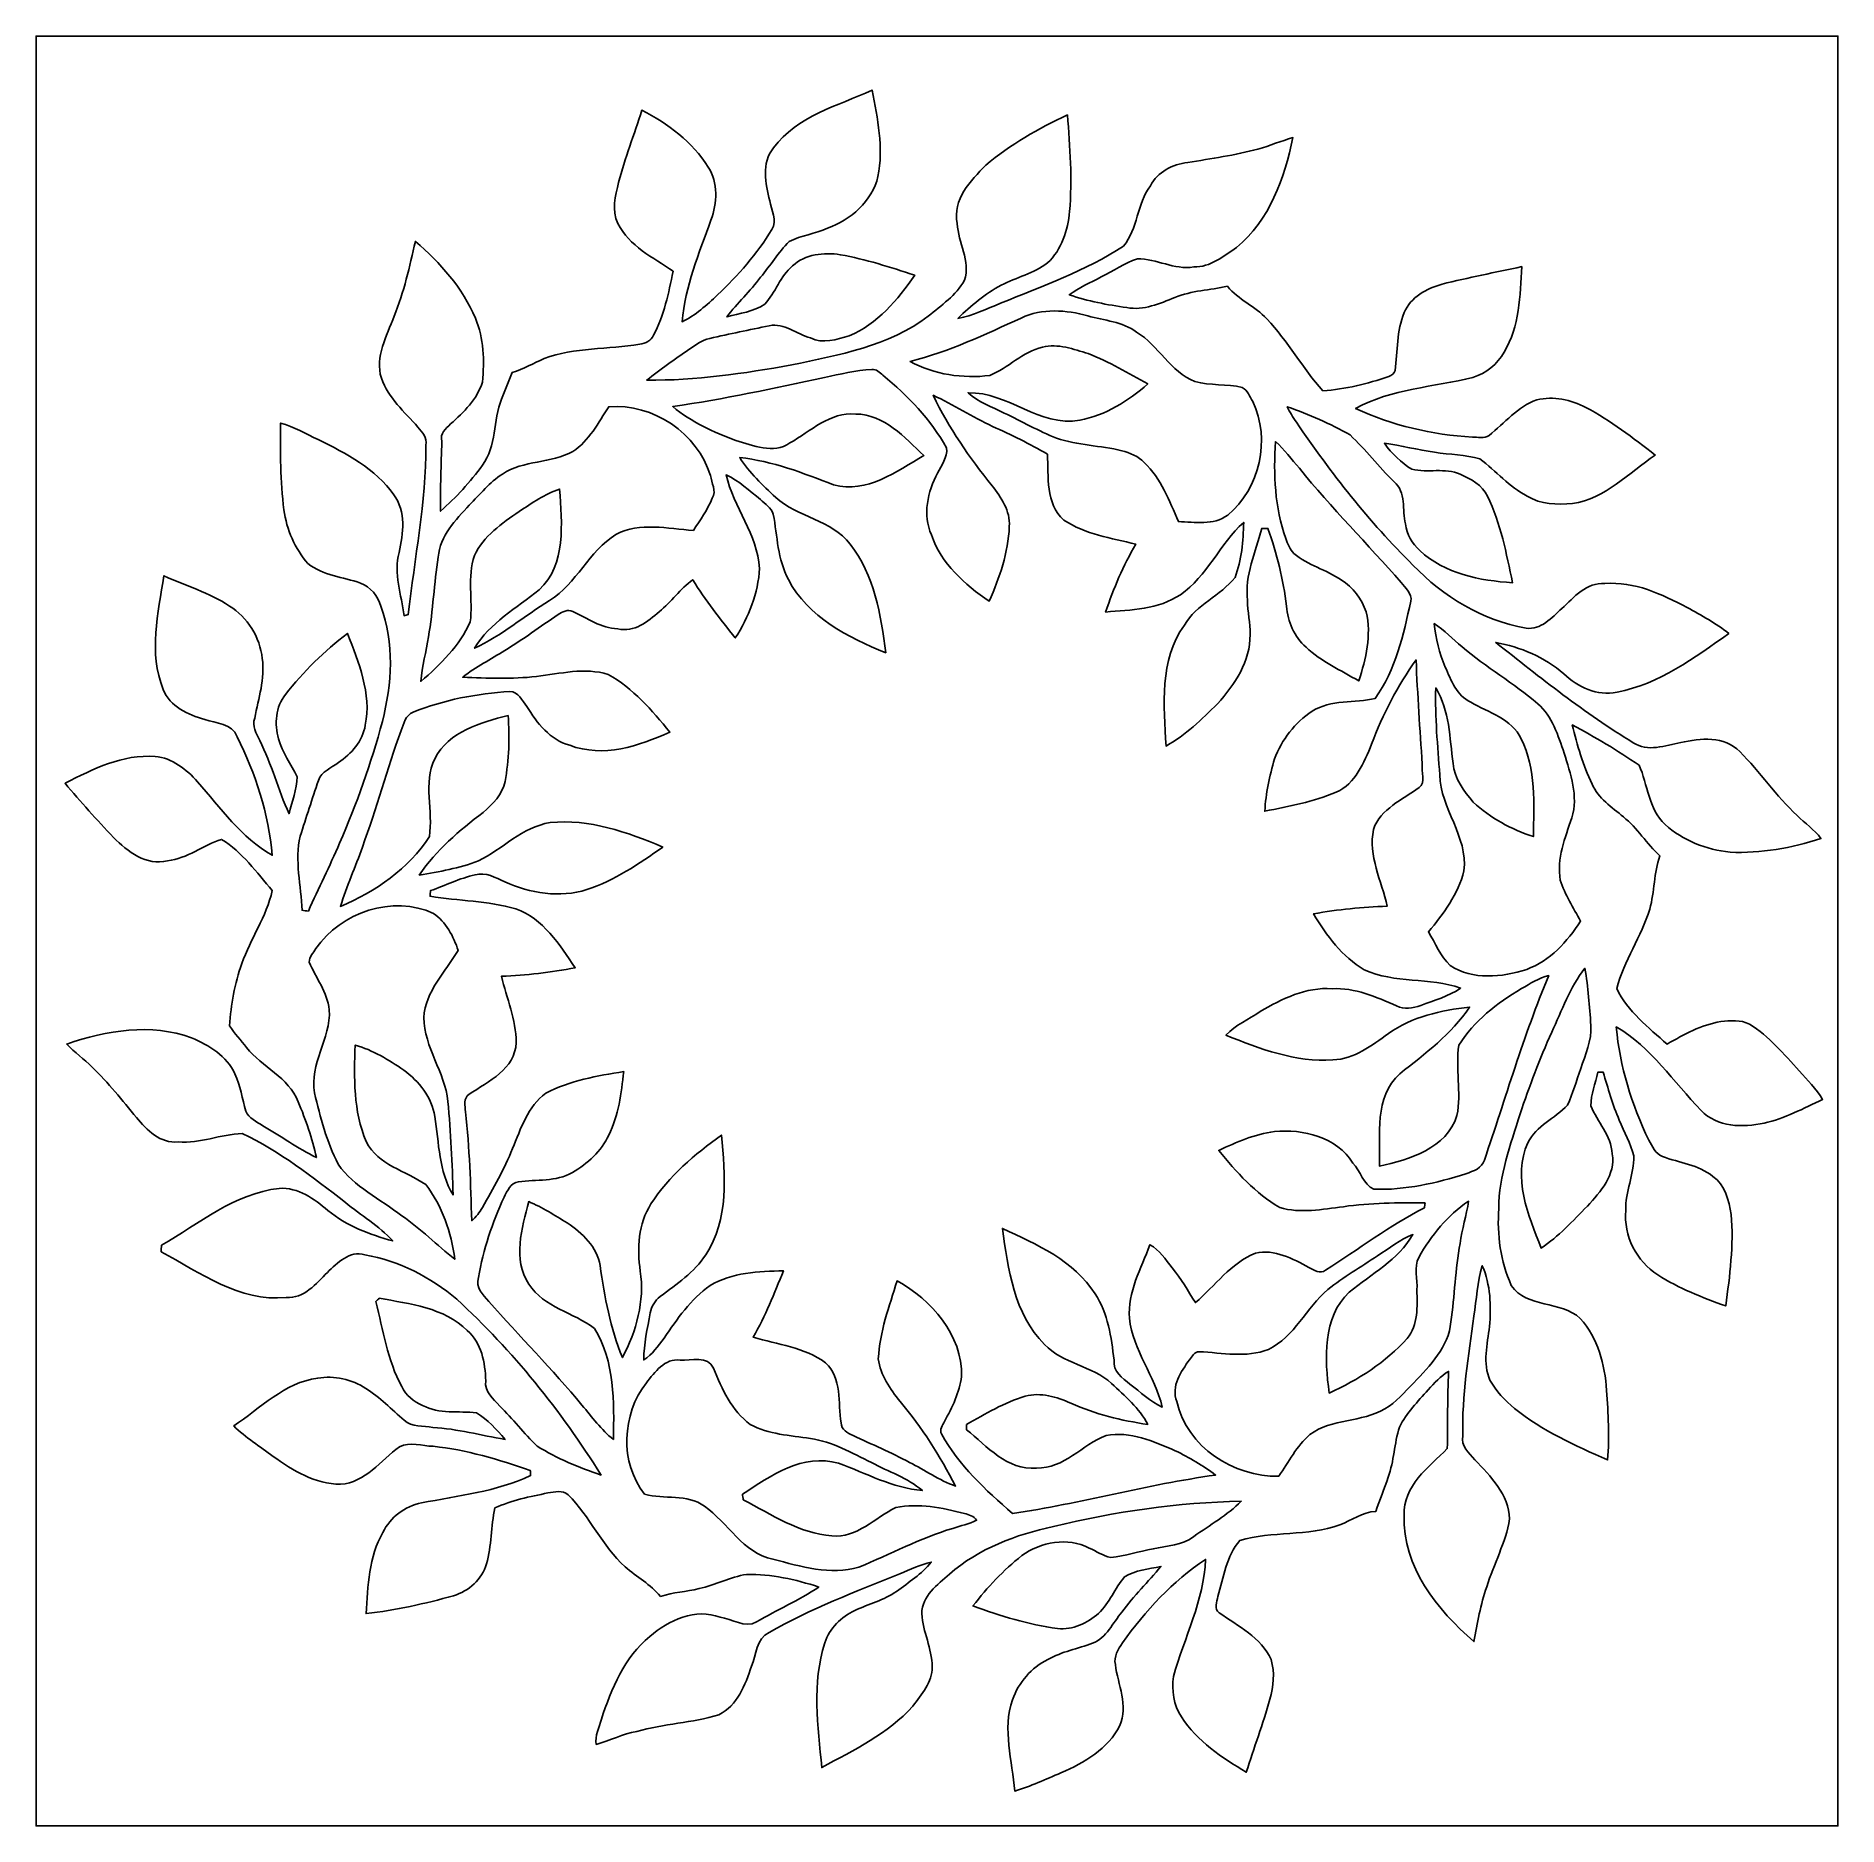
# Model space of a CAD drawing. Header units: centimetres. Extents: x -16.8 to 16.8, y -16.7 to 16.7.
import ezdxf

# ---------------------------------------------------------------- set-up
doc = ezdxf.new("R2010")
doc.units = ezdxf.units.CM
doc.header["$MEASUREMENT"] = 0
doc.layers.add('Layer 1', color=7, linetype='Continuous')

msp = doc.modelspace()

# ---------------------------------------------------------------- linework, layer by layer
at = {"layer": 'Layer 1', "color": 7}
for points, knots in [([(-16.77458, 16.66875), (-16.77458, 16.66875), (16.77458, 16.66875), (16.77458, 16.66875), (16.77458, 16.66875), (16.77458, 16.66875), (16.77458, -16.66875), (16.77458, -16.66875), (16.77458, -16.66875), (16.77458, -16.66875), (-16.77458, -16.66875), (-16.77458, -16.66875), (-16.77458, -16.66875), (-16.77458, -16.66875), (-16.77458, 16.66875), (-16.77458, 16.66875), (-16.77458, 16.66875), (-16.77458, 16.66875), (-16.77458, 16.66875), (-16.77458, 16.66875)], [0, 0, 0, 0, 0.16666667, 0.16666667, 0.16666667, 0.16666667, 0.33333333, 0.33333333, 0.33333333, 0.33333333, 0.5, 0.5, 0.5, 0.5, 0.66666667, 0.66666667, 0.66666667, 0.66666667, 1, 1, 1, 1]), ([(-3.04553, 14.58383), (-3.2699, 14.30443), (-3.19758, 13.92096), (-3.11397, 13.6017), (-3.11397, 13.6017), (-3.08539, 13.42884), (-2.96968, 13.23093), (-3.07728, 13.06266), (-3.07728, 13.06266), (-3.35139, 12.6111), (-3.7024, 12.20929), (-4.08587, 11.84734), (-4.08587, 11.84734), (-4.2859, 11.65648), (-4.49651, 11.46845), (-4.74627, 11.34569), (-4.74627, 11.34569), (-4.68771, 12.00679), (-4.4323, 12.62451), (-4.20899, 13.24222), (-4.20899, 13.24222), (-4.09081, 13.55831), (-4.07176, 13.93331), (-4.25873, 14.22788), (-4.25873, 14.22788), (-4.55154, 14.69461), (-5.00944, 15.04068), (-5.49593, 15.28551), (-5.49593, 15.28551), (-5.63668, 14.83536), (-5.80743, 14.3951), (-5.92949, 13.93966), (-5.92949, 13.93966), (-5.98664, 13.69025), (-6.06178, 13.42531), (-5.94007, 13.18013), (-5.94007, 13.18013), (-5.73546, 12.75221), (-5.28249, 12.54584), (-4.91243, 12.2876), (-4.91243, 12.2876), (-4.99921, 11.88156), (-5.07647, 11.46457), (-5.27791, 11.09663), (-5.27791, 11.09663), (-5.31989, 10.9915), (-5.42925, 10.94811), (-5.53191, 10.93011), (-5.53191, 10.93011), (-6.12352, 10.8271), (-6.7437, 10.8772), (-7.31379, 10.662), (-7.31379, 10.662), (-7.51134, 10.57451), (-7.70008, 10.46727), (-7.90751, 10.40201), (-7.90751, 10.40201), (-7.9816, 10.24114), (-8.04016, 10.07145), (-8.10789, 9.90706), (-8.10789, 9.90706), (-8.26594, 9.50595), (-8.19961, 9.03358), (-8.46314, 8.67339), (-8.46314, 8.67339), (-8.69139, 8.36189), (-8.95385, 8.07367), (-9.24384, 7.81897), (-9.24384, 7.81897), (-9.24631, 8.25253), (-9.23643, 8.68645), (-9.21632, 9.11931), (-9.21632, 9.11931), (-9.26042, 9.26571), (-9.14506, 9.35919), (-9.05581, 9.44316), (-9.05581, 9.44316), (-8.81204, 9.66117), (-8.56227, 9.90388), (-8.46314, 10.22421), (-8.46314, 10.22421), (-8.42398, 10.62214), (-8.43598, 11.03736), (-8.59296, 11.41166), (-8.59296, 11.41166), (-8.83214, 11.97716), (-9.25019, 12.44741), (-9.71127, 12.84393), (-9.71127, 12.84393), (-9.82451, 12.37403), (-9.91905, 11.89708), (-10.10885, 11.44976), (-10.10885, 11.44976), (-10.24114, 11.07934), (-10.4708, 10.69763), (-10.34521, 10.29441), (-10.34521, 10.29441), (-10.21186, 9.93175), (-9.91764, 9.66541), (-9.6647, 9.3853), (-9.6647, 9.3853), (-9.58427, 9.29005), (-9.48443, 9.18951), (-9.5183, 9.04769), (-9.5183, 9.04769), (-9.51195, 7.98618), (-9.72749, 6.94337), (-9.84391, 5.89245), (-9.84391, 5.89245), (-9.86367, 5.88716), (-9.90353, 5.87622), (-9.92364, 5.87093), (-9.92364, 5.87093), (-9.96809, 6.26181), (-10.12119, 6.65868), (-10.01642, 7.05132), (-10.01642, 7.05132), (-9.93563, 7.40586), (-9.88236, 7.81121), (-10.11273, 8.12518), (-10.11273, 8.12518), (-10.45951, 8.60954), (-10.99644, 8.89529), (-11.51925, 9.15106), (-11.51925, 9.15106), (-11.75209, 9.25654), (-11.97293, 9.392), (-12.22093, 9.46044), (-12.22093, 9.46044), (-12.22869, 8.9214), (-12.22763, 8.37988), (-12.16025, 7.84366), (-12.16025, 7.84366), (-12.10874, 7.47642), (-11.95529, 7.12399), (-11.71328, 6.84248), (-11.71328, 6.84248), (-11.43106, 6.6227), (-11.05958, 6.59271), (-10.73115, 6.48088), (-10.73115, 6.48088), (-10.54947, 6.40503), (-10.40377, 6.2424), (-10.35614, 6.04943), (-10.35614, 6.04943), (-10.09544, 5.36504), (-10.14942, 4.60128), (-10.32686, 3.90243), (-10.32686, 3.90243), (-10.5343, 3.12737), (-10.80558, 2.37031), (-11.12273, 1.63371), (-11.12273, 1.63371), (-11.30476, 1.20756), (-11.52031, 0.79657), (-11.70376, 0.37077), (-11.70376, 0.37077), (-11.74327, 0.37571), (-11.78243, 0.38065), (-11.82194, 0.38523), (-11.82194, 0.38523), (-11.83958, 0.84526), (-11.96199, 1.31057), (-11.8558, 1.76812), (-11.8558, 1.76812), (-11.74291, 2.11349), (-11.63391, 2.46063), (-11.51678, 2.80494), (-11.51678, 2.80494), (-11.45963, 2.97321), (-11.2709, 3.03565), (-11.14601, 3.14078), (-11.14601, 3.14078), (-10.89872, 3.29424), (-10.69375, 3.54048), (-10.64401, 3.83223), (-10.64401, 3.83223), (-10.52477, 4.42454), (-10.76784, 5.00133), (-10.97598, 5.54284), (-10.97598, 5.54284), (-11.40636, 5.21582), (-11.80006, 4.8327), (-12.13026, 4.40408), (-12.13026, 4.40408), (-12.31653, 4.17301), (-12.3377, 3.85727), (-12.25797, 3.57964), (-12.25797, 3.57964), (-12.20047, 3.31893), (-12.01596, 3.11326), (-11.91542, 2.87055), (-11.91542, 2.87055), (-11.91895, 2.63631), (-12.01067, 2.41018), (-12.06324, 2.18369), (-12.06324, 2.18369), (-12.26996, 2.6289), (-12.38673, 3.11115), (-12.61004, 3.5493), (-12.61004, 3.5493), (-12.66578, 3.68053), (-12.76174, 3.8167), (-12.70106, 3.96628), (-12.70106, 3.96628), (-12.63438, 4.33352), (-12.50633, 4.69724), (-12.56312, 5.07612), (-12.56312, 5.07612), (-12.6044, 5.46982), (-12.83511, 5.84659), (-13.17519, 6.05084), (-13.17519, 6.05084), (-13.54737, 6.30696), (-13.98729, 6.42691), (-14.39333, 6.61529), (-14.39333, 6.61529), (-14.50269, 5.92279), (-14.68402, 5.1756), (-14.40674, 4.49933), (-14.40674, 4.49933), (-14.27692, 4.18289), (-13.94707, 4.0192), (-13.6331, 3.94159), (-13.6331, 3.94159), (-13.4239, 3.86151), (-13.12157, 3.86997), (-13.03267, 3.61844), (-13.03267, 3.61844), (-12.68801, 2.93053), (-12.44177, 2.18158), (-12.37756, 1.41182), (-12.37756, 1.41182), (-12.954, 1.73743), (-13.33747, 2.29235), (-13.76786, 2.77777), (-13.76786, 2.77777), (-13.97141, 3.01131), (-14.23882, 3.22404), (-14.55808, 3.24979), (-14.55808, 3.24979), (-15.16027, 3.29741), (-15.71272, 3.01554), (-16.23378, 2.75272), (-16.23378, 2.75272), (-15.94556, 2.40559), (-15.64146, 2.07116), (-15.33208, 1.74237), (-15.33208, 1.74237), (-15.06855, 1.48026), (-14.72353, 1.20509), (-14.32666, 1.30916), (-14.32666, 1.30916), (-13.95695, 1.34585), (-13.6652, 1.60302), (-13.31913, 1.70568), (-13.31913, 1.70568), (-12.93707, 1.47038), (-12.66719, 1.08867), (-12.37544, 0.75283), (-12.37544, 0.75283), (-12.48586, 0.26917), (-12.77832, -0.14358), (-12.94201, -0.60784), (-12.94201, -0.60784), (-13.08029, -0.9779), (-13.14379, -1.37231), (-13.17202, -1.76459), (-13.17202, -1.76459), (-13.08418, -1.911), (-12.95471, -2.02883), (-12.85663, -2.16923), (-12.85663, -2.16923), (-12.5603, -2.53118), (-12.07841, -2.72521), (-11.89249, -3.17923), (-11.89249, -3.17923), (-11.75456, -3.51543), (-11.62861, -3.86186), (-11.55488, -4.21887), (-11.55488, -4.21887), (-11.90166, -4.04707), (-12.21811, -3.82058), (-12.5543, -3.62973), (-12.5543, -3.62973), (-12.66543, -3.54894), (-12.81712, -3.49179), (-12.86722, -3.35421), (-12.86722, -3.35421), (-12.93636, -3.1242), (-12.97305, -2.8829), (-13.07042, -2.66277), (-13.07042, -2.66277), (-13.22282, -2.32798), (-13.55196, -2.12796), (-13.87757, -1.98826), (-13.87757, -1.98826), (-14.63146, -1.71203), (-15.4626, -1.85385), (-16.20238, -2.10573), (-16.20238, -2.10573), (-16.05633, -2.26131), (-15.8817, -2.38619), (-15.7286, -2.53471), (-15.7286, -2.53471), (-15.42944, -2.82575), (-15.16839, -3.15207), (-14.90486, -3.47521), (-14.90486, -3.47521), (-14.71083, -3.70875), (-14.46107, -3.96275), (-14.12769, -3.92818), (-14.12769, -3.92818), (-13.72129, -3.96416), (-13.33606, -3.78354), (-12.93742, -3.7719), (-12.93742, -3.7719), (-12.23645, -4.09504), (-11.62791, -4.58893), (-11.01584, -5.05389), (-11.01584, -5.05389), (-10.72339, -5.2959), (-10.39283, -5.49381), (-10.13178, -5.77321), (-10.13178, -5.77321), (-10.56076, -5.64903), (-10.99644, -5.49769), (-11.3411, -5.20312), (-11.3411, -5.20312), (-11.59616, -4.98898), (-11.89426, -4.77273), (-12.24598, -4.79319), (-12.24598, -4.79319), (-13.08135, -4.89021), (-13.73681, -5.44759), (-14.43884, -5.85223), (-14.43884, -5.85223), (-14.44131, -5.8928), (-14.44378, -5.93372), (-14.4459, -5.97464), (-14.4459, -5.97464), (-13.71706, -6.35952), (-12.99457, -6.91691), (-12.11827, -6.82484), (-12.11827, -6.82484), (-11.78313, -6.84989), (-11.56194, -6.56802), (-11.34992, -6.35917), (-11.34992, -6.35917), (-11.16648, -6.18173), (-10.93682, -5.94536), (-10.65248, -6.03215), (-10.65248, -6.03215), (-10.01818, -6.13375), (-9.42975, -6.45054), (-8.94045, -6.85906), (-8.94045, -6.85906), (-7.90011, -7.81932), (-7.00158, -8.93057), (-6.2551, -10.13213), (-6.2551, -10.13213), (-6.66574, -9.99067), (-7.07708, -9.82839), (-7.44432, -9.59379), (-7.44432, -9.59379), (-7.69126, -9.35884), (-7.89693, -9.08438), (-8.14176, -8.84696), (-8.14176, -8.84696), (-8.26135, -8.71291), (-8.43104, -8.58308), (-8.40176, -8.37777), (-8.40176, -8.37777), (-8.41128, -8.03875), (-8.47901, -7.67362), (-8.74536, -7.44044), (-8.74536, -7.44044), (-9.18069, -7.01146), (-9.81393, -6.94619), (-10.38437, -6.83895), (-10.38437, -6.83895), (-10.40659, -6.85941), (-10.42846, -6.87987), (-10.44998, -6.90104), (-10.44998, -6.90104), (-10.31134, -7.43514), (-10.23197, -7.99394), (-9.96668, -8.48536), (-9.96668, -8.48536), (-9.88907, -8.64905), (-9.74337, -8.76829), (-9.57792, -8.83638), (-9.57792, -8.83638), (-9.26888, -9.00218), (-8.9087, -8.9341), (-8.57391, -8.97431), (-8.57391, -8.97431), (-8.3633, -9.09849), (-8.1975, -9.28194), (-8.04263, -9.46856), (-8.04263, -9.46856), (-8.49101, -9.39482), (-8.93198, -9.27206), (-9.38706, -9.24454), (-9.38706, -9.24454), (-9.56451, -9.21032), (-9.77829, -9.24489), (-9.92152, -9.11154), (-9.92152, -9.11154), (-10.15577, -8.91011), (-10.37167, -8.68292), (-10.6359, -8.51958), (-10.6359, -8.51958), (-10.89554, -8.34602), (-11.22257, -8.27722), (-11.53019, -8.32803), (-11.53019, -8.32803), (-12.1472, -8.40916), (-12.59946, -8.88965), (-13.09476, -9.21914), (-13.09476, -9.21914), (-12.87145, -9.43257), (-12.60898, -9.60085), (-12.36098, -9.78429), (-12.36098, -9.78429), (-11.99409, -10.04958), (-11.57464, -10.30182), (-11.10721, -10.30499), (-11.10721, -10.30499), (-10.63872, -10.27501), (-10.35967, -9.85838), (-10.00901, -9.60755), (-10.00901, -9.60755), (-9.81357, -9.51018), (-9.58638, -9.59203), (-9.38213, -9.59697), (-9.38213, -9.59697), (-8.76018, -9.66152), (-8.16046, -9.84497), (-7.57238, -10.04817), (-7.57238, -10.04817), (-7.57096, -10.07145), (-7.56779, -10.11802), (-7.56638, -10.1413), (-7.56638, -10.1413), (-8.20455, -10.44222), (-8.91469, -10.51701), (-9.59944, -10.65248), (-9.59944, -10.65248), (-9.90671, -10.7121), (-10.17905, -10.92024), (-10.31663, -11.2014), (-10.31663, -11.2014), (-10.58086, -11.65825), (-10.59356, -12.20011), (-10.62884, -12.71199), (-10.62884, -12.71199), (-10.0778, -12.64991), (-9.53311, -12.52961), (-8.99971, -12.37968), (-8.99971, -12.37968), (-8.71679, -12.29536), (-8.47443, -12.07417), (-8.388, -11.78948), (-8.388, -11.78948), (-8.29416, -11.44905), (-8.30298, -11.08992), (-8.23242, -10.74596), (-8.23242, -10.74596), (-7.91951, -10.60344), (-7.57978, -10.53394), (-7.24429, -10.46656), (-7.24429, -10.46656), (-7.12011, -10.4521), (-6.97159, -10.40412), (-6.86999, -10.50219), (-6.86999, -10.50219), (-6.46042, -10.90189), (-6.23746, -11.45575), (-5.80813, -11.83993), (-5.80813, -11.83993), (-5.59506, -12.03254), (-5.33188, -12.16801), (-5.14738, -12.39238), (-5.14738, -12.39238), (-4.91349, -12.31688), (-4.66619, -12.30877), (-4.42948, -12.24668), (-4.42948, -12.24668), (-4.12715, -12.18353), (-3.85057, -12.03113), (-3.54471, -11.9828), (-3.54471, -11.9828), (-3.08716, -11.97575), (-2.63384, -12.07664), (-2.20133, -12.21916), (-2.20133, -12.21916), (-2.56963, -12.46646), (-2.98027, -12.64285), (-3.36127, -12.86898), (-3.36127, -12.86898), (-3.57752, -12.99422), (-3.81988, -12.80372), (-4.03543, -12.7822), (-4.03543, -12.7822), (-4.50074, -12.6051), (-4.99181, -12.83617), (-5.34599, -13.13956), (-5.34599, -13.13956), (-5.82224, -13.52515), (-6.06143, -14.11429), (-6.24946, -14.68049), (-6.24946, -14.68049), (-6.28438, -14.83395), (-6.37469, -14.98812), (-6.34506, -15.1511), (-6.34506, -15.1511), (-6.09071, -15.07737), (-5.85188, -14.9546), (-5.58906, -14.90627), (-5.58906, -14.90627), (-5.08741, -14.76763), (-4.56071, -14.74929), (-4.06294, -14.59794), (-4.06294, -14.59794), (-3.71651, -14.43214), (-3.56976, -14.03632), (-3.45405, -13.69377), (-3.45405, -13.69377), (-3.36868, -13.48387), (-3.36585, -13.17519), (-3.12561, -13.06689), (-3.12561, -13.06689), (-2.35585, -12.61498), (-1.51306, -12.31018), (-0.69109, -11.9701), (-0.69109, -11.9701), (-0.49883, -11.89249), (-0.31009, -11.80183), (-0.10724, -11.75491), (-0.10724, -11.75491), (-0.28575, -11.97575), (-0.52846, -12.13097), (-0.75283, -12.29995), (-0.75283, -12.29995), (-0.98989, -12.46258), (-1.27176, -12.53561), (-1.5307, -12.65414), (-1.5307, -12.65414), (-1.78118, -12.77937), (-2.00554, -12.98399), (-2.08668, -13.2588), (-2.08668, -13.2588), (-2.33645, -14.00669), (-2.21333, -14.81243), (-2.14524, -15.58078), (-2.14524, -15.58078), (-1.55152, -15.24988), (-0.90734, -14.95672), (-0.45226, -14.43567), (-0.45226, -14.43567), (-0.29069, -14.21941), (-0.08149, -13.99364), (-0.09066, -13.70436), (-0.09066, -13.70436), (-0.09137, -13.36287), (-0.26353, -13.05313), (-0.28434, -12.71446), (-0.28434, -12.71446), (-0.27552, -12.38179), (0.00776, -12.17754), (0.23142, -11.97822), (0.23142, -11.97822), (0.7747, -11.50056), (1.47108, -11.24303), (2.16888, -11.09098), (2.16888, -11.09098), (3.31294, -10.81193), (4.48804, -10.64401), (5.66596, -10.62143), (5.66596, -10.62143), (5.40385, -10.87826), (5.08212, -11.06593), (4.78296, -11.27548), (4.78296, -11.27548), (4.56671, -11.44376), (4.28166, -11.44976), (4.02625, -11.50832), (4.02625, -11.50832), (3.76061, -11.55065), (3.50414, -11.64378), (3.23533, -11.66601), (3.23533, -11.66601), (3.08998, -11.63884), (2.9658, -11.55241), (2.83351, -11.49174), (2.83351, -11.49174), (2.43522, -11.28677), (1.93287, -11.37497), (1.57868, -11.63355), (1.57868, -11.63355), (1.23578, -11.90237), (0.93733, -12.22657), (0.66957, -12.56982), (0.66957, -12.56982), (1.17969, -12.75997), (1.70533, -12.9159), (2.24543, -12.99281), (2.24543, -12.99281), (2.52871, -13.02244), (2.80141, -12.89473), (3.00814, -12.70952), (3.00814, -12.70952), (3.20992, -12.51373), (3.31258, -12.24245), (3.49179, -12.03007), (3.49179, -12.03007), (3.69147, -11.90096), (3.94088, -11.88508), (4.16772, -11.83393), (4.16772, -11.83393), (3.93524, -12.12497), (3.65936, -12.38003), (3.44382, -12.68554), (3.44382, -12.68554), (3.27166, -12.88627), (3.15701, -13.16284), (2.89807, -13.26586), (2.89807, -13.26586), (2.62079, -13.3671), (2.32516, -13.42143), (2.06587, -13.56783), (2.06587, -13.56783), (1.75542, -13.71459), (1.52329, -13.99822), (1.40406, -14.31643), (1.40406, -14.31643), (1.21497, -14.87029), (1.40406, -15.45661), (1.44604, -16.01964), (1.44604, -16.01964), (1.74307, -15.93215), (2.02318, -15.79774), (2.30858, -15.67921), (2.30858, -15.67921), (2.73967, -15.488), (3.18382, -15.23612), (3.40536, -14.80009), (3.40536, -14.80009), (3.56835, -14.42861), (3.36938, -14.03526), (3.3207, -13.66379), (3.3207, -13.66379), (3.28648, -13.51033), (3.37467, -13.37945), (3.45334, -13.26021), (3.45334, -13.26021), (3.8735, -12.65802), (4.39032, -12.11439), (5.00027, -11.70305), (5.00027, -11.70305), (4.9724, -12.46822), (4.6041, -13.16037), (4.4009, -13.88533), (4.4009, -13.88533), (4.37374, -14.14039), (4.39879, -14.42156), (4.55224, -14.63675), (4.55224, -14.63675), (4.83799, -15.09642), (5.30825, -15.39134), (5.75874, -15.66862), (5.75874, -15.66862), (5.8988, -15.21284), (6.07025, -14.76728), (6.19901, -14.30831), (6.19901, -14.30831), (6.26181, -14.06984), (6.2925, -13.80772), (6.22124, -13.56854), (6.22124, -13.56854), (6.03109, -13.15544), (5.60881, -12.94624), (5.25427, -12.69894), (5.25427, -12.69894), (5.1495, -12.62733), (5.21088, -12.49327), (5.22958, -12.3952), (5.22958, -12.3952), (5.33082, -12.03854), (5.38833, -11.64026), (5.63774, -11.35345), (5.63774, -11.35345), (6.23993, -11.16894), (6.9021, -11.28042), (7.50006, -11.06311), (7.50006, -11.06311), (7.72195, -10.97597), (7.92127, -10.82111), (8.16751, -10.80982), (8.16751, -10.80982), (8.23807, -10.59462), (8.33402, -10.38895), (8.4007, -10.1727), (8.4007, -10.1727), (8.50935, -9.87143), (8.51288, -9.5444), (8.6106, -9.24101), (8.6106, -9.24101), (8.74113, -8.97537), (8.95103, -8.76441), (9.14541, -8.54569), (9.14541, -8.54569), (9.26218, -8.42186), (9.37507, -8.28922), (9.52465, -8.20385), (9.52465, -8.20385), (9.50454, -8.68257), (9.50771, -9.16164), (9.50136, -9.64071), (9.50136, -9.64071), (9.15141, -9.98291), (8.67551, -10.33745), (8.69879, -10.8839), (8.69879, -10.8839), (8.66316, -11.83922), (9.31157, -12.64602), (9.99807, -13.23481), (9.99807, -13.23481), (10.06404, -12.89156), (10.11626, -12.54301), (10.2362, -12.21317), (10.2362, -12.21317), (10.36426, -11.78701), (10.58968, -11.39296), (10.66165, -10.94987), (10.66165, -10.94987), (10.65036, -10.49514), (10.30429, -10.15824), (10.0136, -9.84779), (10.0136, -9.84779), (9.90282, -9.72291), (9.7476, -9.59485), (9.79029, -9.40259), (9.79029, -9.40259), (9.76983, -8.65399), (9.89612, -7.91351), (9.99384, -7.17409), (9.99384, -7.17409), (10.04394, -6.86047), (10.06052, -6.53944), (10.15189, -6.23394), (10.15189, -6.23394), (10.3064, -6.58636), (10.32087, -6.98782), (10.287, -7.366), (10.287, -7.366), (10.24608, -7.69796), (10.15506, -8.04545), (10.29511, -8.36754), (10.29511, -8.36754), (10.408, -8.57321), (10.57557, -8.74395), (10.75478, -8.89353), (10.75478, -8.89353), (11.26913, -9.31192), (11.88367, -9.58109), (12.48375, -9.85061), (12.48375, -9.85061), (12.52608, -9.41987), (12.49398, -8.98596), (12.46717, -8.55557), (12.46717, -8.55557), (12.43365, -8.07755), (12.30983, -7.57626), (11.97539, -7.21536), (11.97539, -7.21536), (11.61486, -6.8774), (10.98197, -7.03086), (10.69234, -6.60047), (10.69234, -6.60047), (10.49126, -6.1528), (10.42529, -5.65467), (10.45916, -5.16749), (10.45916, -5.16749), (10.46127, -4.55789), (10.6807, -3.98251), (10.85532, -3.40748), (10.85532, -3.40748), (11.03207, -2.89313), (11.21869, -2.3816), (11.44552, -1.88701), (11.44552, -1.88701), (11.63249, -1.48096), (11.78384, -1.04987), (12.06218, -0.69462), (12.06218, -0.69462), (12.12603, -1.04563), (12.14684, -1.403), (12.17507, -1.75824), (12.17507, -1.75824), (12.19165, -2.04082), (12.06923, -2.30011), (11.98527, -2.56187), (11.98527, -2.56187), (11.90696, -2.79083), (11.83499, -3.0226), (11.74009, -3.24556), (11.74009, -3.24556), (11.50444, -3.49003), (11.15589, -3.62585), (11.00137, -3.94441), (11.00137, -3.94441), (10.70575, -4.58858), (11.00984, -5.29449), (11.24761, -5.9055), (11.24761, -5.9055), (11.57429, -5.69313), (11.83605, -5.39821), (12.10874, -5.12374), (12.10874, -5.12374), (12.35498, -4.85846), (12.63579, -4.54201), (12.57265, -4.14973), (12.57265, -4.14973), (12.54972, -3.80718), (12.29889, -3.55635), (12.1726, -3.25579), (12.1726, -3.25579), (12.17471, -3.04236), (12.26361, -2.83986), (12.30207, -2.63172), (12.30207, -2.63172), (12.32711, -2.63066), (12.37756, -2.62819), (12.40261, -2.62714), (12.40261, -2.62714), (12.49433, -2.92841), (12.57759, -3.23391), (12.70212, -3.5239), (12.70212, -3.5239), (12.79454, -3.74509), (12.91026, -3.95781), (12.97446, -4.18994), (12.97446, -4.18994), (12.98011, -4.53531), (12.81289, -4.85704), (12.82382, -5.20382), (12.82382, -5.20382), (12.78467, -5.67337), (13.02067, -6.15421), (13.42178, -6.40397), (13.42178, -6.40397), (13.8109, -6.65939), (14.25081, -6.82307), (14.68543, -6.98394), (14.68543, -6.98394), (14.76057, -6.4195), (14.83677, -5.8487), (14.78597, -5.27861), (14.78597, -5.27861), (14.74329, -5.02214), (14.67732, -4.72581), (14.44449, -4.57129), (14.44449, -4.57129), (14.18026, -4.34728), (13.8176, -4.32047), (13.5061, -4.19841), (13.5061, -4.19841), (13.37239, -4.15149), (13.32054, -4.00438), (13.2521, -3.89431), (13.2521, -3.89431), (12.9346, -3.23321), (12.70917, -2.52024), (12.64744, -1.78752), (12.64744, -1.78752), (13.29902, -2.16464), (13.71036, -2.81623), (14.22788, -3.34081), (14.22788, -3.34081), (14.52774, -3.65936), (15.00152, -3.66219), (15.39981, -3.57999), (15.39981, -3.57999), (15.78328, -3.48968), (16.13535, -3.30659), (16.48813, -3.13655), (16.48813, -3.13655), (16.37524, -2.93652), (16.20344, -2.77954), (16.05527, -2.60703), (16.05527, -2.60703), (15.7674, -2.29588), (15.49471, -1.95651), (15.12499, -1.73778), (15.12499, -1.73778), (14.96589, -1.64218), (14.76692, -1.67393), (14.59265, -1.68734), (14.59265, -1.68734), (14.23035, -1.74731), (13.90826, -1.92723), (13.59394, -2.10644), (13.59394, -2.10644), (13.24857, -1.79952), (12.85593, -1.49613), (12.65449, -1.07174), (12.65449, -1.07174), (12.79066, -0.55492), (13.11204, -0.10266), (13.27221, 0.40887), (13.27221, 0.40887), (13.35722, 0.73448), (13.34876, 1.07985), (13.45847, 1.39947), (13.45847, 1.39947), (13.21259, 1.62348), (13.04008, 1.91699), (12.78008, 2.12584), (12.78008, 2.12584), (12.56524, 2.30611), (12.31053, 2.46839), (12.19588, 2.73756), (12.19588, 2.73756), (12.02902, 3.08751), (11.92001, 3.46322), (11.82652, 3.83893), (11.82652, 3.83893), (12.25197, 3.60821), (12.67248, 3.36268), (13.07147, 3.08963), (13.07147, 3.08963), (13.23446, 2.72627), (13.24575, 2.27612), (13.55443, 1.98367), (13.55443, 1.98367), (13.8878, 1.68663), (14.32207, 1.51165), (14.76481, 1.46826), (14.76481, 1.46826), (15.33913, 1.4418), (15.91204, 1.54693), (16.45814, 1.72085), (16.45814, 1.72085), (16.33679, 1.88983), (16.16181, 2.00695), (16.01399, 2.15018), (16.01399, 2.15018), (15.62417, 2.51601), (15.32184, 2.96263), (14.94825, 3.34257), (14.94825, 3.34257), (14.65827, 3.63502), (14.21306, 3.5941), (13.84688, 3.50802), (13.84688, 3.50802), (13.56289, 3.45652), (13.22599, 3.32493), (12.96352, 3.50767), (12.96352, 3.50767), (12.05724, 4.05377), (11.23174, 4.72052), (10.40236, 5.37422), (10.40236, 5.37422), (10.86273, 5.2892), (11.31605, 5.10223), (11.66954, 4.79072), (11.66954, 4.79072), (11.93271, 4.54625), (12.29113, 4.36527), (12.66084, 4.44923), (12.66084, 4.44923), (13.44577, 4.59564), (14.10476, 5.09199), (14.74223, 5.54143), (14.74223, 5.54143), (14.50058, 5.73017), (14.2307, 5.87798), (13.964, 6.0265), (13.964, 6.0265), (13.49269, 6.27239), (12.98328, 6.51686), (12.43612, 6.4703), (12.43612, 6.4703), (12.09322, 6.49605), (11.85898, 6.21594), (11.63249, 6.00604), (11.63249, 6.00604), (11.44623, 5.83918), (11.24514, 5.59788), (10.9668, 5.64127), (10.9668, 5.64127), (10.16, 5.78556), (9.42058, 6.22194), (8.86213, 6.81602), (8.86213, 6.81602), (8.04263, 7.61965), (7.33672, 8.53052), (6.69043, 9.47632), (6.69043, 9.47632), (6.62552, 9.56733), (6.57013, 9.66364), (6.52251, 9.76454), (6.52251, 9.76454), (6.92432, 9.62131), (7.32155, 9.45197), (7.69126, 9.2396), (7.69126, 9.2396), (7.98089, 8.96585), (8.22184, 8.64447), (8.50971, 8.36789), (8.50971, 8.36789), (8.74219, 8.17386), (8.6554, 7.84296), (8.72137, 7.58261), (8.72137, 7.58261), (8.7436, 7.38999), (8.84696, 7.21431), (8.99054, 7.08625), (8.99054, 7.08625), (9.45056, 6.65339), (10.10814, 6.52674), (10.71633, 6.48547), (10.71633, 6.48547), (10.59674, 7.03157), (10.49972, 7.59248), (10.24961, 8.09837), (10.24961, 8.09837), (10.15471, 8.30545), (9.94022, 8.41798), (9.74337, 8.509), (9.74337, 8.509), (9.45832, 8.63212), (9.13694, 8.52981), (8.84379, 8.59931), (8.84379, 8.59931), (8.64023, 8.72067), (8.46949, 8.89388), (8.32944, 9.08403), (8.32944, 9.08403), (8.64482, 9.04734), (8.95032, 8.95703), (9.26536, 8.91716), (9.26536, 8.91716), (9.54546, 8.87166), (9.8358, 8.86989), (10.10849, 8.79122), (10.10849, 8.79122), (10.40906, 8.56897), (10.65142, 8.27087), (10.99009, 8.09942), (10.99009, 8.09942), (11.23985, 7.94173), (11.54642, 7.93962), (11.83146, 7.9629), (11.83146, 7.9629), (12.44353, 8.04898), (12.88274, 8.53405), (13.37239, 8.86495), (13.37239, 8.86495), (12.95682, 9.18069), (12.54478, 9.50807), (12.08052, 9.75007), (12.08052, 9.75007), (11.80465, 9.89577), (11.47551, 9.96879), (11.16859, 9.89224), (11.16859, 9.89224), (10.81052, 9.76912), (10.57028, 9.4555), (10.27818, 9.23149), (10.27818, 9.23149), (10.19387, 9.15917), (10.05946, 9.20856), (9.96774, 9.19692), (9.96774, 9.19692), (9.2202, 9.24525), (8.47302, 9.41141), (7.79392, 9.73208), (7.79392, 9.73208), (8.46314, 10.10003), (9.25019, 10.13001), (9.97797, 10.30958), (9.97797, 10.30958), (10.21962, 10.38825), (10.43622, 10.55652), (10.5604, 10.78054), (10.5604, 10.78054), (10.84404, 11.25996), (10.85956, 11.83428), (10.88813, 12.37439), (10.88813, 12.37439), (10.39248, 12.26714), (9.89436, 12.16977), (9.40259, 12.0463), (9.40259, 12.0463), (9.11472, 11.96622), (8.81803, 11.80571), (8.69774, 11.51784), (8.69774, 11.51784), (8.55451, 11.17706), (8.5792, 10.79923), (8.52876, 10.44011), (8.52876, 10.44011), (8.51641, 10.3826), (8.46349, 10.34521), (8.41199, 10.32581), (8.41199, 10.32581), (8.01476, 10.19069), (7.60307, 10.09015), (7.18397, 10.05946), (7.18397, 10.05946), (6.80826, 10.4842), (6.53027, 10.98515), (6.14186, 11.39896), (6.14186, 11.39896), (5.92772, 11.63955), (5.60776, 11.75314), (5.40773, 12.0082), (5.40773, 12.0082), (5.08247, 11.93482), (4.74027, 11.92989), (4.43054, 11.79865), (4.43054, 11.79865), (4.1462, 11.68788), (3.84634, 11.55206), (3.53413, 11.61097), (3.53413, 11.61097), (3.17253, 11.6646), (2.80811, 11.72669), (2.46239, 11.84945), (2.46239, 11.84945), (2.64548, 11.98527), (2.85609, 12.07594), (3.05717, 12.18106), (3.05717, 12.18106), (3.28224, 12.2936), (3.49285, 12.43647), (3.73062, 12.52185), (3.73062, 12.52185), (4.08905, 12.52326), (4.41396, 12.31053), (4.77943, 12.36733), (4.77943, 12.36733), (5.08847, 12.35851), (5.33541, 12.573), (5.57883, 12.7314), (5.57883, 12.7314), (6.18949, 13.23728), (6.47312, 14.02292), (6.62622, 14.7768), (6.62622, 14.7768), (6.4068, 14.71366), (6.19478, 14.62722), (5.97641, 14.56196), (5.97641, 14.56196), (5.54672, 14.44731), (5.10611, 14.38592), (4.66831, 14.31325), (4.66831, 14.31325), (4.3882, 14.28186), (4.10563, 14.13722), (3.97298, 13.87898), (3.97298, 13.87898), (3.72463, 13.54208), (3.73839, 13.08065), (3.47274, 12.75644), (3.47274, 12.75644), (2.76648, 12.29254), (1.96144, 12.01244), (1.18463, 11.69176), (1.18463, 11.69176), (0.92322, 11.58875), (0.66922, 11.45857), (0.38982, 11.41024), (0.38982, 11.41024), (0.63006, 11.64872), (0.89676, 11.86392), (1.1938, 12.02866), (1.1938, 12.02866), (1.47849, 12.17119), (1.79917, 12.24844), (2.0574, 12.44177), (2.0574, 12.44177), (2.32163, 12.68659), (2.43593, 13.05207), (2.46803, 13.40203), (2.46803, 13.40203), (2.51777, 14.00104), (2.47862, 14.60253), (2.42817, 15.20014), (2.42817, 15.20014), (1.89089, 14.94437), (1.36102, 14.65086), (0.90664, 14.26245), (0.90664, 14.26245), (0.62618, 13.97176), (0.28469, 13.62392), (0.37818, 13.17801), (0.37818, 13.17801), (0.38664, 12.81747), (0.635, 12.48269), (0.50976, 12.11862), (0.50976, 12.11862), (0.35278, 11.83958), (0.07902, 11.65013), (-0.16298, 11.45117), (-0.16298, 11.45117), (-0.89676, 10.89166), (-1.82457, 10.73044), (-2.70439, 10.54171), (-2.70439, 10.54171), (-3.59516, 10.38613), (-4.49651, 10.24467), (-5.4035, 10.26195), (-5.4035, 10.26195), (-5.14985, 10.46198), (-4.88421, 10.64542), (-4.61963, 10.83063), (-4.61963, 10.83063), (-4.49509, 10.90789), (-4.37586, 11.00631), (-4.2291, 11.03806), (-4.2291, 11.03806), (-3.86115, 11.1192), (-3.4925, 11.19681), (-3.12385, 11.27301), (-3.12385, 11.27301), (-2.84163, 11.32946), (-2.61373, 11.11779), (-2.35691, 11.04583), (-2.35691, 11.04583), (-2.12831, 10.928), (-1.86478, 11.0176), (-1.63477, 11.08639), (-1.63477, 11.08639), (-1.10772, 11.29983), (-0.73272, 11.75985), (-0.41381, 12.21246), (-0.41381, 12.21246), (-0.86924, 12.3631), (-1.3275, 12.51232), (-1.80058, 12.59628), (-1.80058, 12.59628), (-2.10679, 12.64461), (-2.45216, 12.60546), (-2.68781, 12.38779), (-2.68781, 12.38779), (-2.91888, 12.19553), (-3.00637, 11.89108), (-3.2064, 11.67412), (-3.2064, 11.67412), (-3.41524, 11.53654), (-3.67453, 11.50091), (-3.91266, 11.43811), (-3.91266, 11.43811), (-3.71722, 11.69529), (-3.47768, 11.91542), (-3.28436, 12.17471), (-3.28436, 12.17471), (-3.10444, 12.39414), (-2.9524, 12.63862), (-2.75414, 12.84182), (-2.75414, 12.84182), (-2.53012, 12.95612), (-2.27013, 12.98328), (-2.04153, 13.09052), (-2.04153, 13.09052), (-1.60443, 13.24257), (-1.21003, 13.59041), (-1.09855, 14.05149), (-1.09855, 14.05149), (-0.99201, 14.58701), (-1.1049, 15.13452), (-1.20826, 15.66157), (-1.20826, 15.66157), (-1.85032, 15.36347), (-2.60385, 15.18285), (-3.04553, 14.58383)], [0, 0, 0, 0, 0.00311526, 0.00311526, 0.00311526, 0.00311526, 0.00623053, 0.00623053, 0.00623053, 0.00623053, 0.00934579, 0.00934579, 0.00934579, 0.00934579, 0.01246106, 0.01246106, 0.01246106, 0.01246106, 0.01557632, 0.01557632, 0.01557632, 0.01557632, 0.01869159, 0.01869159, 0.01869159, 0.01869159, 0.02180685, 0.02180685, 0.02180685, 0.02180685, 0.02492212, 0.02492212, 0.02492212, 0.02492212, 0.02803738, 0.02803738, 0.02803738, 0.02803738, 0.03115265, 0.03115265, 0.03115265, 0.03115265, 0.03426791, 0.03426791, 0.03426791, 0.03426791, 0.03738318, 0.03738318, 0.03738318, 0.03738318, 0.04049844, 0.04049844, 0.04049844, 0.04049844, 0.04361371, 0.04361371, 0.04361371, 0.04361371, 0.04672897, 0.04672897, 0.04672897, 0.04672897, 0.04984424, 0.04984424, 0.04984424, 0.04984424, 0.0529595, 0.0529595, 0.0529595, 0.0529595, 0.05607477, 0.05607477, 0.05607477, 0.05607477, 0.05919003, 0.05919003, 0.05919003, 0.05919003, 0.0623053, 0.0623053, 0.0623053, 0.0623053, 0.06542056, 0.06542056, 0.06542056, 0.06542056, 0.06853583, 0.06853583, 0.06853583, 0.06853583, 0.07165109, 0.07165109, 0.07165109, 0.07165109, 0.07476636, 0.07476636, 0.07476636, 0.07476636, 0.07788162, 0.07788162, 0.07788162, 0.07788162, 0.08099688, 0.08099688, 0.08099688, 0.08099688, 0.08411215, 0.08411215, 0.08411215, 0.08411215, 0.08722741, 0.08722741, 0.08722741, 0.08722741, 0.09034268, 0.09034268, 0.09034268, 0.09034268, 0.09345794, 0.09345794, 0.09345794, 0.09345794, 0.09657321, 0.09657321, 0.09657321, 0.09657321, 0.09968847, 0.09968847, 0.09968847, 0.09968847, 0.10280374, 0.10280374, 0.10280374, 0.10280374, 0.105919, 0.105919, 0.105919, 0.105919, 0.10903427, 0.10903427, 0.10903427, 0.10903427, 0.11214953, 0.11214953, 0.11214953, 0.11214953, 0.1152648, 0.1152648, 0.1152648, 0.1152648, 0.11838006, 0.11838006, 0.11838006, 0.11838006, 0.12149533, 0.12149533, 0.12149533, 0.12149533, 0.12461059, 0.12461059, 0.12461059, 0.12461059, 0.12772586, 0.12772586, 0.12772586, 0.12772586, 0.13084112, 0.13084112, 0.13084112, 0.13084112, 0.13395639, 0.13395639, 0.13395639, 0.13395639, 0.13707165, 0.13707165, 0.13707165, 0.13707165, 0.14018692, 0.14018692, 0.14018692, 0.14018692, 0.14330218, 0.14330218, 0.14330218, 0.14330218, 0.14641745, 0.14641745, 0.14641745, 0.14641745, 0.14953271, 0.14953271, 0.14953271, 0.14953271, 0.15264798, 0.15264798, 0.15264798, 0.15264798, 0.15576324, 0.15576324, 0.15576324, 0.15576324, 0.1588785, 0.1588785, 0.1588785, 0.1588785, 0.16199377, 0.16199377, 0.16199377, 0.16199377, 0.16510903, 0.16510903, 0.16510903, 0.16510903, 0.1682243, 0.1682243, 0.1682243, 0.1682243, 0.17133956, 0.17133956, 0.17133956, 0.17133956, 0.17445483, 0.17445483, 0.17445483, 0.17445483, 0.17757009, 0.17757009, 0.17757009, 0.17757009, 0.18068536, 0.18068536, 0.18068536, 0.18068536, 0.18380062, 0.18380062, 0.18380062, 0.18380062, 0.18691589, 0.18691589, 0.18691589, 0.18691589, 0.19003115, 0.19003115, 0.19003115, 0.19003115, 0.19314642, 0.19314642, 0.19314642, 0.19314642, 0.19626168, 0.19626168, 0.19626168, 0.19626168, 0.19937695, 0.19937695, 0.19937695, 0.19937695, 0.20249221, 0.20249221, 0.20249221, 0.20249221, 0.20560748, 0.20560748, 0.20560748, 0.20560748, 0.20872274, 0.20872274, 0.20872274, 0.20872274, 0.21183801, 0.21183801, 0.21183801, 0.21183801, 0.21495327, 0.21495327, 0.21495327, 0.21495327, 0.21806854, 0.21806854, 0.21806854, 0.21806854, 0.2211838, 0.2211838, 0.2211838, 0.2211838, 0.22429907, 0.22429907, 0.22429907, 0.22429907, 0.22741433, 0.22741433, 0.22741433, 0.22741433, 0.2305296, 0.2305296, 0.2305296, 0.2305296, 0.23364486, 0.23364486, 0.23364486, 0.23364486, 0.23676012, 0.23676012, 0.23676012, 0.23676012, 0.23987539, 0.23987539, 0.23987539, 0.23987539, 0.24299065, 0.24299065, 0.24299065, 0.24299065, 0.24610592, 0.24610592, 0.24610592, 0.24610592, 0.24922118, 0.24922118, 0.24922118, 0.24922118, 0.25233645, 0.25233645, 0.25233645, 0.25233645, 0.25545171, 0.25545171, 0.25545171, 0.25545171, 0.25856698, 0.25856698, 0.25856698, 0.25856698, 0.26168224, 0.26168224, 0.26168224, 0.26168224, 0.26479751, 0.26479751, 0.26479751, 0.26479751, 0.26791277, 0.26791277, 0.26791277, 0.26791277, 0.27102804, 0.27102804, 0.27102804, 0.27102804, 0.2741433, 0.2741433, 0.2741433, 0.2741433, 0.27725857, 0.27725857, 0.27725857, 0.27725857, 0.28037383, 0.28037383, 0.28037383, 0.28037383, 0.2834891, 0.2834891, 0.2834891, 0.2834891, 0.28660436, 0.28660436, 0.28660436, 0.28660436, 0.28971963, 0.28971963, 0.28971963, 0.28971963, 0.29283489, 0.29283489, 0.29283489, 0.29283489, 0.29595016, 0.29595016, 0.29595016, 0.29595016, 0.29906542, 0.29906542, 0.29906542, 0.29906542, 0.30218069, 0.30218069, 0.30218069, 0.30218069, 0.30529595, 0.30529595, 0.30529595, 0.30529595, 0.30841121, 0.30841121, 0.30841121, 0.30841121, 0.31152648, 0.31152648, 0.31152648, 0.31152648, 0.31464174, 0.31464174, 0.31464174, 0.31464174, 0.31775701, 0.31775701, 0.31775701, 0.31775701, 0.32087227, 0.32087227, 0.32087227, 0.32087227, 0.32398754, 0.32398754, 0.32398754, 0.32398754, 0.3271028, 0.3271028, 0.3271028, 0.3271028, 0.33021807, 0.33021807, 0.33021807, 0.33021807, 0.33333333, 0.33333333, 0.33333333, 0.33333333, 0.3364486, 0.3364486, 0.3364486, 0.3364486, 0.33956386, 0.33956386, 0.33956386, 0.33956386, 0.34267913, 0.34267913, 0.34267913, 0.34267913, 0.34579439, 0.34579439, 0.34579439, 0.34579439, 0.34890966, 0.34890966, 0.34890966, 0.34890966, 0.35202492, 0.35202492, 0.35202492, 0.35202492, 0.35514019, 0.35514019, 0.35514019, 0.35514019, 0.35825545, 0.35825545, 0.35825545, 0.35825545, 0.36137072, 0.36137072, 0.36137072, 0.36137072, 0.36448598, 0.36448598, 0.36448598, 0.36448598, 0.36760125, 0.36760125, 0.36760125, 0.36760125, 0.37071651, 0.37071651, 0.37071651, 0.37071651, 0.37383178, 0.37383178, 0.37383178, 0.37383178, 0.37694704, 0.37694704, 0.37694704, 0.37694704, 0.38006231, 0.38006231, 0.38006231, 0.38006231, 0.38317757, 0.38317757, 0.38317757, 0.38317757, 0.38629283, 0.38629283, 0.38629283, 0.38629283, 0.3894081, 0.3894081, 0.3894081, 0.3894081, 0.39252336, 0.39252336, 0.39252336, 0.39252336, 0.39563863, 0.39563863, 0.39563863, 0.39563863, 0.39875389, 0.39875389, 0.39875389, 0.39875389, 0.40186916, 0.40186916, 0.40186916, 0.40186916, 0.40498442, 0.40498442, 0.40498442, 0.40498442, 0.40809969, 0.40809969, 0.40809969, 0.40809969, 0.41121495, 0.41121495, 0.41121495, 0.41121495, 0.41433022, 0.41433022, 0.41433022, 0.41433022, 0.41744548, 0.41744548, 0.41744548, 0.41744548, 0.42056075, 0.42056075, 0.42056075, 0.42056075, 0.42367601, 0.42367601, 0.42367601, 0.42367601, 0.42679128, 0.42679128, 0.42679128, 0.42679128, 0.42990654, 0.42990654, 0.42990654, 0.42990654, 0.43302181, 0.43302181, 0.43302181, 0.43302181, 0.43613707, 0.43613707, 0.43613707, 0.43613707, 0.43925234, 0.43925234, 0.43925234, 0.43925234, 0.4423676, 0.4423676, 0.4423676, 0.4423676, 0.44548287, 0.44548287, 0.44548287, 0.44548287, 0.44859813, 0.44859813, 0.44859813, 0.44859813, 0.4517134, 0.4517134, 0.4517134, 0.4517134, 0.45482866, 0.45482866, 0.45482866, 0.45482866, 0.45794393, 0.45794393, 0.45794393, 0.45794393, 0.46105919, 0.46105919, 0.46105919, 0.46105919, 0.46417445, 0.46417445, 0.46417445, 0.46417445, 0.46728972, 0.46728972, 0.46728972, 0.46728972, 0.47040498, 0.47040498, 0.47040498, 0.47040498, 0.47352025, 0.47352025, 0.47352025, 0.47352025, 0.47663551, 0.47663551, 0.47663551, 0.47663551, 0.47975078, 0.47975078, 0.47975078, 0.47975078, 0.48286604, 0.48286604, 0.48286604, 0.48286604, 0.48598131, 0.48598131, 0.48598131, 0.48598131, 0.48909657, 0.48909657, 0.48909657, 0.48909657, 0.49221184, 0.49221184, 0.49221184, 0.49221184, 0.4953271, 0.4953271, 0.4953271, 0.4953271, 0.49844237, 0.49844237, 0.49844237, 0.49844237, 0.50155763, 0.50155763, 0.50155763, 0.50155763, 0.5046729, 0.5046729, 0.5046729, 0.5046729, 0.50778816, 0.50778816, 0.50778816, 0.50778816, 0.51090343, 0.51090343, 0.51090343, 0.51090343, 0.51401869, 0.51401869, 0.51401869, 0.51401869, 0.51713396, 0.51713396, 0.51713396, 0.51713396, 0.52024922, 0.52024922, 0.52024922, 0.52024922, 0.52336449, 0.52336449, 0.52336449, 0.52336449, 0.52647975, 0.52647975, 0.52647975, 0.52647975, 0.52959502, 0.52959502, 0.52959502, 0.52959502, 0.53271028, 0.53271028, 0.53271028, 0.53271028, 0.53582555, 0.53582555, 0.53582555, 0.53582555, 0.53894081, 0.53894081, 0.53894081, 0.53894081, 0.54205607, 0.54205607, 0.54205607, 0.54205607, 0.54517134, 0.54517134, 0.54517134, 0.54517134, 0.5482866, 0.5482866, 0.5482866, 0.5482866, 0.55140187, 0.55140187, 0.55140187, 0.55140187, 0.55451713, 0.55451713, 0.55451713, 0.55451713, 0.5576324, 0.5576324, 0.5576324, 0.5576324, 0.56074766, 0.56074766, 0.56074766, 0.56074766, 0.56386293, 0.56386293, 0.56386293, 0.56386293, 0.56697819, 0.56697819, 0.56697819, 0.56697819, 0.57009346, 0.57009346, 0.57009346, 0.57009346, 0.57320872, 0.57320872, 0.57320872, 0.57320872, 0.57632399, 0.57632399, 0.57632399, 0.57632399, 0.57943925, 0.57943925, 0.57943925, 0.57943925, 0.58255452, 0.58255452, 0.58255452, 0.58255452, 0.58566978, 0.58566978, 0.58566978, 0.58566978, 0.58878505, 0.58878505, 0.58878505, 0.58878505, 0.59190031, 0.59190031, 0.59190031, 0.59190031, 0.59501558, 0.59501558, 0.59501558, 0.59501558, 0.59813084, 0.59813084, 0.59813084, 0.59813084, 0.60124611, 0.60124611, 0.60124611, 0.60124611, 0.60436137, 0.60436137, 0.60436137, 0.60436137, 0.60747664, 0.60747664, 0.60747664, 0.60747664, 0.6105919, 0.6105919, 0.6105919, 0.6105919, 0.61370717, 0.61370717, 0.61370717, 0.61370717, 0.61682243, 0.61682243, 0.61682243, 0.61682243, 0.61993769, 0.61993769, 0.61993769, 0.61993769, 0.62305296, 0.62305296, 0.62305296, 0.62305296, 0.62616822, 0.62616822, 0.62616822, 0.62616822, 0.62928349, 0.62928349, 0.62928349, 0.62928349, 0.63239875, 0.63239875, 0.63239875, 0.63239875, 0.63551402, 0.63551402, 0.63551402, 0.63551402, 0.63862928, 0.63862928, 0.63862928, 0.63862928, 0.64174455, 0.64174455, 0.64174455, 0.64174455, 0.64485981, 0.64485981, 0.64485981, 0.64485981, 0.64797508, 0.64797508, 0.64797508, 0.64797508, 0.65109034, 0.65109034, 0.65109034, 0.65109034, 0.65420561, 0.65420561, 0.65420561, 0.65420561, 0.65732087, 0.65732087, 0.65732087, 0.65732087, 0.66043614, 0.66043614, 0.66043614, 0.66043614, 0.6635514, 0.6635514, 0.6635514, 0.6635514, 0.66666667, 0.66666667, 0.66666667, 0.66666667, 0.66978193, 0.66978193, 0.66978193, 0.66978193, 0.6728972, 0.6728972, 0.6728972, 0.6728972, 0.67601246, 0.67601246, 0.67601246, 0.67601246, 0.67912773, 0.67912773, 0.67912773, 0.67912773, 0.68224299, 0.68224299, 0.68224299, 0.68224299, 0.68535826, 0.68535826, 0.68535826, 0.68535826, 0.68847352, 0.68847352, 0.68847352, 0.68847352, 0.69158879, 0.69158879, 0.69158879, 0.69158879, 0.69470405, 0.69470405, 0.69470405, 0.69470405, 0.69781931, 0.69781931, 0.69781931, 0.69781931, 0.70093458, 0.70093458, 0.70093458, 0.70093458, 0.70404984, 0.70404984, 0.70404984, 0.70404984, 0.70716511, 0.70716511, 0.70716511, 0.70716511, 0.71028037, 0.71028037, 0.71028037, 0.71028037, 0.71339564, 0.71339564, 0.71339564, 0.71339564, 0.7165109, 0.7165109, 0.7165109, 0.7165109, 0.71962617, 0.71962617, 0.71962617, 0.71962617, 0.72274143, 0.72274143, 0.72274143, 0.72274143, 0.7258567, 0.7258567, 0.7258567, 0.7258567, 0.72897196, 0.72897196, 0.72897196, 0.72897196, 0.73208723, 0.73208723, 0.73208723, 0.73208723, 0.73520249, 0.73520249, 0.73520249, 0.73520249, 0.73831776, 0.73831776, 0.73831776, 0.73831776, 0.74143302, 0.74143302, 0.74143302, 0.74143302, 0.74454829, 0.74454829, 0.74454829, 0.74454829, 0.74766355, 0.74766355, 0.74766355, 0.74766355, 0.75077882, 0.75077882, 0.75077882, 0.75077882, 0.75389408, 0.75389408, 0.75389408, 0.75389408, 0.75700935, 0.75700935, 0.75700935, 0.75700935, 0.76012461, 0.76012461, 0.76012461, 0.76012461, 0.76323988, 0.76323988, 0.76323988, 0.76323988, 0.76635514, 0.76635514, 0.76635514, 0.76635514, 0.7694704, 0.7694704, 0.7694704, 0.7694704, 0.77258567, 0.77258567, 0.77258567, 0.77258567, 0.77570093, 0.77570093, 0.77570093, 0.77570093, 0.7788162, 0.7788162, 0.7788162, 0.7788162, 0.78193146, 0.78193146, 0.78193146, 0.78193146, 0.78504673, 0.78504673, 0.78504673, 0.78504673, 0.78816199, 0.78816199, 0.78816199, 0.78816199, 0.79127726, 0.79127726, 0.79127726, 0.79127726, 0.79439252, 0.79439252, 0.79439252, 0.79439252, 0.79750779, 0.79750779, 0.79750779, 0.79750779, 0.80062305, 0.80062305, 0.80062305, 0.80062305, 0.80373832, 0.80373832, 0.80373832, 0.80373832, 0.80685358, 0.80685358, 0.80685358, 0.80685358, 0.80996885, 0.80996885, 0.80996885, 0.80996885, 0.81308411, 0.81308411, 0.81308411, 0.81308411, 0.81619938, 0.81619938, 0.81619938, 0.81619938, 0.81931464, 0.81931464, 0.81931464, 0.81931464, 0.82242991, 0.82242991, 0.82242991, 0.82242991, 0.82554517, 0.82554517, 0.82554517, 0.82554517, 0.82866044, 0.82866044, 0.82866044, 0.82866044, 0.8317757, 0.8317757, 0.8317757, 0.8317757, 0.83489097, 0.83489097, 0.83489097, 0.83489097, 0.83800623, 0.83800623, 0.83800623, 0.83800623, 0.8411215, 0.8411215, 0.8411215, 0.8411215, 0.84423676, 0.84423676, 0.84423676, 0.84423676, 0.84735202, 0.84735202, 0.84735202, 0.84735202, 0.85046729, 0.85046729, 0.85046729, 0.85046729, 0.85358255, 0.85358255, 0.85358255, 0.85358255, 0.85669782, 0.85669782, 0.85669782, 0.85669782, 0.85981308, 0.85981308, 0.85981308, 0.85981308, 0.86292835, 0.86292835, 0.86292835, 0.86292835, 0.86604361, 0.86604361, 0.86604361, 0.86604361, 0.86915888, 0.86915888, 0.86915888, 0.86915888, 0.87227414, 0.87227414, 0.87227414, 0.87227414, 0.87538941, 0.87538941, 0.87538941, 0.87538941, 0.87850467, 0.87850467, 0.87850467, 0.87850467, 0.88161994, 0.88161994, 0.88161994, 0.88161994, 0.8847352, 0.8847352, 0.8847352, 0.8847352, 0.88785047, 0.88785047, 0.88785047, 0.88785047, 0.89096573, 0.89096573, 0.89096573, 0.89096573, 0.894081, 0.894081, 0.894081, 0.894081, 0.89719626, 0.89719626, 0.89719626, 0.89719626, 0.90031153, 0.90031153, 0.90031153, 0.90031153, 0.90342679, 0.90342679, 0.90342679, 0.90342679, 0.90654206, 0.90654206, 0.90654206, 0.90654206, 0.90965732, 0.90965732, 0.90965732, 0.90965732, 0.91277259, 0.91277259, 0.91277259, 0.91277259, 0.91588785, 0.91588785, 0.91588785, 0.91588785, 0.91900312, 0.91900312, 0.91900312, 0.91900312, 0.92211838, 0.92211838, 0.92211838, 0.92211838, 0.92523364, 0.92523364, 0.92523364, 0.92523364, 0.92834891, 0.92834891, 0.92834891, 0.92834891, 0.93146417, 0.93146417, 0.93146417, 0.93146417, 0.93457944, 0.93457944, 0.93457944, 0.93457944, 0.9376947, 0.9376947, 0.9376947, 0.9376947, 0.94080997, 0.94080997, 0.94080997, 0.94080997, 0.94392523, 0.94392523, 0.94392523, 0.94392523, 0.9470405, 0.9470405, 0.9470405, 0.9470405, 0.95015576, 0.95015576, 0.95015576, 0.95015576, 0.95327103, 0.95327103, 0.95327103, 0.95327103, 0.95638629, 0.95638629, 0.95638629, 0.95638629, 0.95950156, 0.95950156, 0.95950156, 0.95950156, 0.96261682, 0.96261682, 0.96261682, 0.96261682, 0.96573209, 0.96573209, 0.96573209, 0.96573209, 0.96884735, 0.96884735, 0.96884735, 0.96884735, 0.97196262, 0.97196262, 0.97196262, 0.97196262, 0.97507788, 0.97507788, 0.97507788, 0.97507788, 0.97819315, 0.97819315, 0.97819315, 0.97819315, 0.98130841, 0.98130841, 0.98130841, 0.98130841, 0.98442368, 0.98442368, 0.98442368, 0.98442368, 0.98753894, 0.98753894, 0.98753894, 0.98753894, 0.99065421, 0.99065421, 0.99065421, 0.99065421, 0.99376947, 0.99376947, 0.99376947, 0.99376947, 1, 1, 1, 1]), ([(1.56845, 11.41695), (1.95474, 11.60427), (2.40594, 11.56688), (2.80917, 11.45752), (2.80917, 11.45752), (3.11256, 11.36826), (3.45369, 11.35239), (3.71404, 11.15448), (3.71404, 11.15448), (4.12962, 10.90789), (4.34022, 10.41329), (4.80342, 10.23479), (4.80342, 10.23479), (5.08776, 10.14906), (5.39715, 10.19916), (5.68396, 10.12225), (5.68396, 10.12225), (5.78485, 10.07181), (5.82083, 9.95151), (5.87904, 9.86226), (5.87904, 9.86226), (6.21877, 9.15388), (6.00851, 8.24865), (5.41196, 7.74453), (5.41196, 7.74453), (5.14844, 7.54944), (4.8006, 7.61577), (4.49474, 7.62423), (4.49474, 7.62423), (4.32682, 8.01405), (4.17019, 8.42398), (3.85692, 8.72525), (3.85692, 8.72525), (3.74756, 8.84202), (3.5941, 8.90305), (3.44311, 8.94503), (3.44311, 8.94503), (3.042, 9.04169), (2.62114, 9.04557), (2.22779, 9.17716), (2.22779, 9.17716), (1.89265, 9.31227), (1.57727, 9.49113), (1.2513, 9.646), (1.2513, 9.646), (1.02411, 9.76454), (0.77153, 9.84779), (0.57997, 10.02489), (0.57997, 10.02489), (1.32433, 10.03935), (1.90288, 9.38354), (2.65959, 9.51301), (2.65959, 9.51301), (3.13478, 9.6072), (3.56623, 9.86966), (3.92465, 10.18893), (3.92465, 10.18893), (3.56235, 10.39036), (3.20322, 10.60309), (2.81623, 10.75373), (2.81623, 10.75373), (2.54282, 10.83874), (2.25284, 10.94387), (1.96286, 10.87579), (1.96286, 10.87579), (1.59597, 10.78406), (1.32715, 10.4902), (0.98496, 10.34732), (0.98496, 10.34732), (0.48507, 10.28453), (-0.05644, 10.36285), (-0.502, 10.60838), (-0.502, 10.60838), (0.22084, 10.7883), (0.89359, 11.11038), (1.56845, 11.41695)], [0, 0, 0, 0, 0.05, 0.05, 0.05, 0.05, 0.1, 0.1, 0.1, 0.1, 0.15, 0.15, 0.15, 0.15, 0.2, 0.2, 0.2, 0.2, 0.25, 0.25, 0.25, 0.25, 0.3, 0.3, 0.3, 0.3, 0.35, 0.35, 0.35, 0.35, 0.4, 0.4, 0.4, 0.4, 0.45, 0.45, 0.45, 0.45, 0.5, 0.5, 0.5, 0.5, 0.55, 0.55, 0.55, 0.55, 0.6, 0.6, 0.6, 0.6, 0.65, 0.65, 0.65, 0.65, 0.7, 0.7, 0.7, 0.7, 0.75, 0.75, 0.75, 0.75, 0.8, 0.8, 0.8, 0.8, 0.85, 0.85, 0.85, 0.85, 0.9, 0.9, 0.9, 0.9, 1, 1, 1, 1]), ([(-2.09409, 10.31134), (-1.80269, 10.36849), (-1.51306, 10.44187), (-1.21567, 10.45916), (-1.21567, 10.45916), (-1.13101, 10.46762), (-1.06609, 10.40271), (-1.00648, 10.35297), (-1.00648, 10.35297), (-0.54363, 9.96879), (-0.11465, 9.52817), (0.17815, 8.9983), (0.17815, 8.9983), (0.20003, 8.82015), (0.07938, 8.67939), (0.00988, 8.5284), (0.00988, 8.5284), (-0.17815, 8.18092), (-0.26776, 7.75264), (-0.10478, 7.37835), (-0.10478, 7.37835), (0.07726, 6.84142), (0.51541, 6.44984), (0.97367, 6.14362), (0.97367, 6.14362), (1.16276, 6.58354), (1.32997, 7.04885), (1.34549, 7.53216), (1.34549, 7.53216), (1.36984, 7.82532), (1.19133, 8.07191), (1.02588, 8.29345), (1.02588, 8.29345), (0.60572, 8.81592), (0.21837, 9.37048), (-0.07091, 9.97691), (-0.07091, 9.97691), (0.30621, 9.80122), (0.65864, 9.57615), (1.03505, 9.39765), (1.03505, 9.39765), (1.38148, 9.23784), (1.72791, 9.07556), (2.05564, 8.87906), (2.05564, 8.87906), (2.08104, 8.46878), (2.01471, 7.95831), (2.36255, 7.65457), (2.36255, 7.65457), (2.75837, 7.38646), (3.24626, 7.32014), (3.70099, 7.20513), (3.70099, 7.20513), (3.4671, 6.80614), (3.28718, 6.37857), (3.13937, 5.94078), (3.13937, 5.94078), (3.61103, 5.97994), (4.12574, 5.98487), (4.53072, 6.26392), (4.53072, 6.26392), (5.0352, 6.60718), (5.26274, 7.20937), (5.71041, 7.61012), (5.71041, 7.61012), (5.7023, 7.26369), (5.6709, 6.90915), (5.55025, 6.58248), (5.55025, 6.58248), (5.2772, 6.24734), (4.82812, 6.08083), (4.60622, 5.6956), (4.60622, 5.6956), (4.13032, 5.05072), (4.22804, 4.19453), (4.26438, 3.44452), (4.26438, 3.44452), (4.62633, 3.64984), (4.93077, 3.93912), (5.22217, 4.23263), (5.22217, 4.23263), (5.54567, 4.58682), (5.83389, 5.02497), (5.82965, 5.52238), (5.82965, 5.52238), (5.83283, 5.73546), (5.78344, 5.94501), (5.78062, 6.15774), (5.78062, 6.15774), (5.72805, 6.62587), (5.93019, 7.05626), (6.04767, 7.49653), (6.04767, 7.49653), (6.07589, 7.49688), (6.13269, 7.49723), (6.16091, 7.49759), (6.16091, 7.49759), (6.32989, 7.02945), (6.44631, 6.54332), (6.50734, 6.04943), (6.50734, 6.04943), (6.52921, 5.76157), (6.65268, 5.47723), (6.87105, 5.28426), (6.87105, 5.28426), (7.15998, 5.02109), (7.51699, 4.85211), (7.85319, 4.65878), (7.85319, 4.65878), (7.98407, 5.06906), (8.09343, 5.51321), (7.99042, 5.94184), (7.99042, 5.94184), (7.90434, 6.18067), (7.75123, 6.40821), (7.52757, 6.53768), (7.52757, 6.53768), (7.24782, 6.72959), (6.90492, 6.81073), (6.64386, 7.03227), (6.64386, 7.03227), (6.56802, 7.10706), (6.53203, 7.21078), (6.49358, 7.30744), (6.49358, 7.30744), (6.28967, 7.88529), (6.26004, 8.51041), (6.30484, 9.11648), (6.30484, 9.11648), (6.46677, 8.96373), (6.60329, 8.78628), (6.74758, 8.6173), (6.74758, 8.6173), (7.34836, 7.88141), (8.01441, 7.20266), (8.64447, 6.49252), (8.64447, 6.49252), (8.71361, 6.38669), (8.85825, 6.28685), (8.8198, 6.14292), (8.8198, 6.14292), (8.6868, 5.51709), (8.53934, 4.86234), (8.15904, 4.33317), (8.15904, 4.33317), (7.77663, 4.2418), (7.3339, 4.31412), (6.98288, 4.09187), (6.98288, 4.09187), (6.66538, 3.87985), (6.41632, 3.56306), (6.28509, 3.20463), (6.28509, 3.20463), (6.18949, 2.88854), (6.12211, 2.56152), (6.1027, 2.23132), (6.1027, 2.23132), (6.55214, 2.32093), (7.00758, 2.40736), (7.43232, 2.58445), (7.43232, 2.58445), (7.79321, 2.74532), (7.95055, 3.1369), (8.09166, 3.47909), (8.09166, 3.47909), (8.2998, 4.03472), (8.57391, 4.56706), (8.91928, 5.05037), (8.91928, 5.05037), (8.94786, 4.40196), (8.98842, 3.75426), (9.03499, 3.10691), (9.03499, 3.10691), (9.00994, 2.96968), (9.11331, 2.76825), (8.97431, 2.66982), (8.97431, 2.66982), (8.66775, 2.44475), (8.261, 2.28036), (8.12624, 1.8923), (8.12624, 1.8923), (8.02746, 1.40018), (8.27687, 0.93169), (8.38235, 0.46284), (8.38235, 0.46284), (7.92233, 0.44415), (7.46372, 0.40111), (7.0104, 0.32032), (7.0104, 0.32032), (7.25029, -0.08326), (7.54451, -0.47872), (7.95584, -0.72108), (7.95584, -0.72108), (8.51994, -0.98354), (9.1694, -0.85831), (9.74831, -1.06186), (9.74831, -1.06186), (9.52712, -1.22273), (9.25689, -1.29117), (9.00536, -1.38712), (9.00536, -1.38712), (8.86284, -1.43722), (8.69597, -1.46826), (8.55627, -1.39383), (8.55627, -1.39383), (8.17562, -1.22908), (7.78157, -1.05269), (7.35612, -1.07456), (7.35612, -1.07456), (6.87246, -1.03999), (6.42161, -1.26189), (6.01733, -1.50142), (6.01733, -1.50142), (5.80214, -1.64289), (5.55978, -1.75154), (5.37951, -1.93993), (5.37951, -1.93993), (6.01098, -2.19816), (6.67808, -2.4451), (7.37235, -2.40136), (7.37235, -2.40136), (7.76852, -2.38619), (8.09413, -2.13078), (8.40387, -1.9117), (8.40387, -1.9117), (8.84061, -1.59244), (9.38953, -1.48061), (9.91623, -1.41605), (9.91623, -1.41605), (9.58215, -1.91982), (9.08473, -2.28565), (8.61907, -2.65853), (8.61907, -2.65853), (8.13611, -3.09457), (8.25535, -3.80118), (8.23701, -4.37974), (8.23701, -4.37974), (8.79757, -4.25768), (9.48796, -4.04742), (9.68022, -3.43641), (9.68022, -3.43641), (9.76736, -3.00567), (9.64988, -2.5587), (9.71515, -2.12725), (9.71515, -2.12725), (9.99702, -1.6764), (10.42776, -1.33914), (10.88178, -1.0735), (10.88178, -1.0735), (11.04512, -0.98143), (11.20387, -0.8696), (11.39049, -0.83114), (11.39049, -0.83114), (10.91847, -1.94945), (10.58545, -3.11891), (10.1914, -4.26544), (10.1914, -4.26544), (10.14801, -4.41995), (9.98326, -4.47216), (9.84885, -4.52014), (9.84885, -4.52014), (9.29605, -4.69547), (8.71714, -4.82953), (8.1347, -4.80942), (8.1347, -4.80942), (7.93891, -4.72052), (7.88564, -4.47111), (7.74347, -4.32118), (7.74347, -4.32118), (7.43867, -3.8354), (6.81814, -3.68265), (6.28086, -3.73662), (6.28086, -3.73662), (5.91644, -3.78354), (5.5753, -3.93312), (5.24475, -4.08587), (5.24475, -4.08587), (5.57248, -4.48698), (5.92914, -4.8895), (6.3814, -5.15161), (6.3814, -5.15161), (6.76698, -5.26168), (7.17867, -5.18583), (7.56849, -5.13433), (7.56849, -5.13433), (8.0712, -5.06201), (8.57991, -5.05777), (9.08685, -5.06201), (9.08685, -5.06201), (9.08403, -5.08529), (9.07803, -5.13221), (9.07486, -5.15549), (9.07486, -5.15549), (8.42645, -5.48569), (7.84719, -5.92984), (7.23441, -6.31754), (7.23441, -6.31754), (7.13352, -6.39339), (7.01887, -6.31578), (6.92467, -6.26921), (6.92467, -6.26921), (6.62728, -6.10164), (6.28121, -5.92102), (5.93019, -5.99863), (5.93019, -5.99863), (5.47158, -6.18737), (5.17737, -6.60788), (4.81012, -6.92079), (4.81012, -6.92079), (4.67254, -6.70172), (4.54484, -6.47559), (4.38115, -6.27486), (4.38115, -6.27486), (4.25379, -6.12069), (4.1462, -5.94007), (3.96452, -5.84447), (3.96452, -5.84447), (3.79906, -6.28791), (3.54471, -6.72253), (3.58246, -7.2136), (3.58246, -7.2136), (3.65054, -7.80979), (4.05765, -8.29098), (4.19312, -8.86636), (4.19312, -8.86636), (3.96875, -8.76088), (3.78672, -8.58732), (3.59198, -8.43809), (3.59198, -8.43809), (3.44981, -8.32485), (3.27625, -8.20244), (3.296, -7.99183), (3.296, -7.99183), (3.24661, -7.56532), (3.18488, -7.12505), (2.94217, -6.75816), (2.94217, -6.75816), (2.55341, -6.13798), (1.85561, -5.836), (1.21849, -5.53932), (1.21849, -5.53932), (1.32609, -6.29497), (1.43228, -7.13528), (2.00307, -7.69832), (2.00307, -7.69832), (2.34068, -8.06697), (2.8896, -8.09096), (3.25014, -8.42786), (3.25014, -8.42786), (3.4985, -8.65717), (3.76626, -8.88682), (3.92536, -9.19127), (3.92536, -9.19127), (3.43464, -9.11754), (2.9464, -8.99795), (2.49202, -8.79475), (2.49202, -8.79475), (2.22779, -8.6801), (1.9304, -8.58308), (1.64289, -8.66669), (1.64289, -8.66669), (1.24813, -8.77464), (0.90241, -8.9976), (0.54786, -9.19304), (0.54786, -9.19304), (0.54857, -9.21702), (0.55033, -9.26571), (0.55104, -9.2897), (0.55104, -9.2897), (0.93416, -9.59803), (1.30387, -10.04676), (1.85067, -10.0016), (1.85067, -10.0016), (2.36537, -10.01536), (2.70369, -9.57086), (3.14748, -9.39447), (3.14748, -9.39447), (3.59728, -9.31263), (4.03119, -9.50313), (4.43371, -9.67952), (4.43371, -9.67952), (4.69865, -9.80581), (4.95229, -9.95751), (5.18795, -10.13354), (5.18795, -10.13354), (3.91407, -10.30781), (2.67406, -10.66518), (1.40264, -10.84968), (1.40264, -10.84968), (0.90699, -10.41188), (0.40675, -9.95398), (0.08431, -9.36801), (0.08431, -9.36801), (0.04269, -9.28687), (0.10478, -9.20503), (0.13758, -9.13306), (0.13758, -9.13306), (0.2854, -8.87236), (0.41839, -8.59508), (0.45861, -8.29486), (0.45861, -8.29486), (0.4699, -7.52475), (-0.09701, -6.86858), (-0.7433, -6.51616), (-0.7433, -6.51616), (-0.88935, -6.99135), (-1.06715, -7.46689), (-1.09255, -7.96819), (-1.09255, -7.96819), (-1.05586, -8.27264), (-0.87277, -8.53158), (-0.68615, -8.76512), (-0.68615, -8.76512), (-0.28081, -9.24454), (0.05503, -9.78147), (0.34502, -10.33745), (0.34502, -10.33745), (0.03845, -10.23444), (-0.22296, -10.03688), (-0.51259, -9.89753), (-0.51259, -9.89753), (-0.85408, -9.71268), (-1.21179, -9.56134), (-1.56351, -9.39765), (-1.56351, -9.39765), (-1.66299, -9.35073), (-1.78082, -9.28582), (-1.78717, -9.16129), (-1.78717, -9.16129), (-1.84291, -8.78417), (-1.76601, -8.32979), (-2.0768, -8.04016), (-2.0768, -8.04016), (-2.46803, -7.74876), (-2.96898, -7.70537), (-3.4223, -7.56532), (-3.4223, -7.56532), (-3.19476, -7.17232), (-3.03071, -6.74793), (-2.85821, -6.32883), (-2.85821, -6.32883), (-3.32211, -6.34012), (-3.8167, -6.35917), (-4.22628, -6.60471), (-4.22628, -6.60471), (-4.58576, -6.85729), (-4.83623, -7.22524), (-5.08176, -7.58225), (-5.08176, -7.58225), (-5.19254, -7.73007), (-5.30084, -7.88635), (-5.45853, -7.98795), (-5.45853, -7.98795), (-5.46135, -7.69197), (-5.39221, -7.40128), (-5.33753, -7.11235), (-5.33753, -7.11235), (-5.31495, -6.99276), (-5.25463, -6.87987), (-5.15197, -6.81002), (-5.15197, -6.81002), (-4.84787, -6.57684), (-4.51873, -6.3567), (-4.30636, -6.02932), (-4.30636, -6.02932), (-3.87138, -5.37598), (-3.9437, -4.54731), (-4.01249, -3.80083), (-4.01249, -3.80083), (-4.50603, -4.15925), (-4.99392, -4.56353), (-5.32624, -5.08318), (-5.32624, -5.08318), (-5.56084, -5.4543), (-5.58483, -5.90797), (-5.52521, -6.33271), (-5.52521, -6.33271), (-5.43948, -6.88904), (-5.59717, -7.45596), (-5.85682, -7.94526), (-5.85682, -7.94526), (-6.0833, -7.3981), (-6.18984, -6.81426), (-6.27309, -6.23147), (-6.27309, -6.23147), (-6.32495, -5.88222), (-6.60541, -5.62539), (-6.88305, -5.43666), (-6.88305, -5.43666), (-7.118, -5.29661), (-7.34801, -5.14491), (-7.6013, -5.04049), (-7.6013, -5.04049), (-7.72513, -5.53438), (-7.9121, -6.11576), (-7.59778, -6.57684), (-7.59778, -6.57684), (-7.31943, -7.01534), (-6.76663, -7.10036), (-6.37893, -7.40198), (-6.37893, -7.40198), (-5.99581, -8.0137), (-6.01063, -8.77499), (-6.02509, -9.46961), (-6.02509, -9.46961), (-6.25404, -9.29005), (-6.42303, -9.05157), (-6.60964, -8.83179), (-6.60964, -8.83179), (-7.16351, -8.16575), (-7.77099, -7.54662), (-8.34708, -6.90033), (-8.34708, -6.90033), (-8.45361, -6.77369), (-8.59966, -6.63998), (-8.53475, -6.4516), (-8.53475, -6.4516), (-8.44903, -5.93478), (-8.27969, -5.43172), (-8.06027, -4.95653), (-8.06027, -4.95653), (-7.99818, -4.84293), (-7.94032, -4.68771), (-7.79321, -4.66937), (-7.79321, -4.66937), (-7.45772, -4.62739), (-7.0933, -4.6736), (-6.78815, -4.50039), (-6.78815, -4.50039), (-6.50804, -4.33176), (-6.25122, -4.10175), (-6.11082, -3.80153), (-6.11082, -3.80153), (-5.92526, -3.43359), (-5.87939, -3.02154), (-5.83353, -2.61832), (-5.83353, -2.61832), (-6.32813, -2.69699), (-6.83542, -2.78589), (-7.2831, -3.02013), (-7.2831, -3.02013), (-7.62141, -3.26143), (-7.74629, -3.68653), (-7.90293, -4.05306), (-7.90293, -4.05306), (-8.05427, -4.43583), (-8.26241, -4.79249), (-8.46455, -5.14985), (-8.46455, -5.14985), (-8.515, -5.24263), (-8.58132, -5.32624), (-8.66211, -5.39503), (-8.66211, -5.39503), (-8.68468, -4.71876), (-8.70091, -4.04178), (-8.77923, -3.36903), (-8.77923, -3.36903), (-8.78417, -3.25896), (-8.82438, -3.11009), (-8.70832, -3.042), (-8.70832, -3.042), (-8.35025, -2.79894), (-7.85248, -2.57493), (-7.83555, -2.07716), (-7.83555, -2.07716), (-7.83449, -1.64994), (-8.01158, -1.25236), (-8.10895, -0.84243), (-8.10895, -0.84243), (-7.64822, -0.82303), (-7.1882, -0.77258), (-6.73559, -0.68368), (-6.73559, -0.68368), (-7.02698, -0.25612), (-7.33213, 0.23319), (-7.84437, 0.41346), (-7.84437, 0.41346), (-8.36295, 0.56198), (-8.90764, 0.56021), (-9.43716, 0.64629), (-9.43716, 0.64629), (-9.43575, 0.67239), (-9.43328, 0.72496), (-9.43187, 0.75142), (-9.43187, 0.75142), (-9.15317, 0.84526), (-8.88824, 0.98319), (-8.60002, 1.04634), (-8.60002, 1.04634), (-8.39929, 1.1049), (-8.22254, 0.98954), (-8.04686, 0.91616), (-8.04686, 0.91616), (-7.57379, 0.70556), (-7.0231, 0.60784), (-6.5211, 0.77153), (-6.5211, 0.77153), (-6.00181, 0.93874), (-5.54778, 1.25377), (-5.10505, 1.56281), (-5.10505, 1.56281), (-5.76615, 1.84362), (-6.47418, 2.09233), (-7.20372, 2.01824), (-7.20372, 2.01824), (-7.7216, 1.94028), (-8.08708, 1.52471), (-8.53969, 1.30422), (-8.53969, 1.30422), (-8.89176, 1.16875), (-9.26747, 1.10455), (-9.63824, 1.04281), (-9.63824, 1.04281), (-9.32427, 1.50495), (-8.89247, 1.87219), (-8.45079, 2.20733), (-8.45079, 2.20733), (-8.27193, 2.36008), (-8.09131, 2.54529), (-8.04192, 2.78306), (-8.04192, 2.78306), (-7.97066, 3.18841), (-7.9502, 3.60327), (-7.98618, 4.0132), (-7.98618, 4.0132), (-8.49948, 3.88444), (-9.0872, 3.71757), (-9.35108, 3.20887), (-9.35108, 3.20887), (-9.57404, 2.75414), (-9.37542, 2.23308), (-9.45092, 1.75754), (-9.45092, 1.75754), (-9.83897, 1.15817), (-10.45422, 0.73166), (-11.10615, 0.45791), (-11.10615, 0.45791), (-10.9915, 0.83432), (-10.82569, 1.19239), (-10.69904, 1.56422), (-10.69904, 1.56422), (-10.43305, 2.27859), (-10.23691, 3.01625), (-9.97938, 3.73345), (-9.97938, 3.73345), (-9.92752, 3.85692), (-9.89612, 4.02202), (-9.75466, 4.07494), (-9.75466, 4.07494), (-9.18245, 4.30459), (-8.5665, 4.42383), (-7.95196, 4.45946), (-7.95196, 4.45946), (-7.79568, 4.46511), (-7.72336, 4.28166), (-7.63588, 4.18218), (-7.63588, 4.18218), (-7.4482, 3.87315), (-7.20549, 3.55882), (-6.83895, 3.45828), (-6.83895, 3.45828), (-6.21383, 3.22333), (-5.55131, 3.44241), (-4.97381, 3.70522), (-4.97381, 3.70522), (-5.3086, 4.10528), (-5.6582, 4.52367), (-6.12105, 4.77908), (-6.12105, 4.77908), (-6.55708, 4.91349), (-7.0171, 4.79425), (-7.45666, 4.73886), (-7.45666, 4.73886), (-7.91281, 4.6923), (-8.37248, 4.70429), (-8.82932, 4.72687), (-8.82932, 4.72687), (-8.58661, 4.91913), (-8.30862, 5.05954), (-8.04863, 5.2257), (-8.04863, 5.2257), (-7.70537, 5.43066), (-7.38611, 5.67231), (-7.05273, 5.89209), (-7.05273, 5.89209), (-6.97406, 5.94219), (-6.87634, 6.0004), (-6.78251, 5.95136), (-6.78251, 5.95136), (-6.50804, 5.83318), (-6.25546, 5.63245), (-5.94395, 5.62857), (-5.94395, 5.62857), (-5.63845, 5.55308), (-5.38762, 5.7658), (-5.17102, 5.94607), (-5.17102, 5.94607), (-4.94877, 6.12951), (-4.7812, 6.37152), (-4.54766, 6.54191), (-4.54766, 6.54191), (-4.31588, 6.15809), (-4.03225, 5.8106), (-3.75673, 5.45782), (-3.75673, 5.45782), (-3.50696, 5.84271), (-3.32705, 6.29391), (-3.30376, 6.75428), (-3.30376, 6.75428), (-3.34504, 7.38611), (-3.78425, 7.89129), (-3.92606, 8.49559), (-3.92606, 8.49559), (-3.68829, 8.38129), (-3.49038, 8.20244), (-3.28718, 8.03804), (-3.28718, 8.03804), (-3.19758, 7.95655), (-3.08539, 7.88141), (-3.04729, 7.76041), (-3.04729, 7.76041), (-2.97321, 7.35401), (-2.96686, 6.91903), (-2.76719, 6.54685), (-2.76719, 6.54685), (-2.40206, 5.84694), (-1.65523, 5.46841), (-0.95426, 5.1816), (-0.95426, 5.1816), (-1.04916, 5.88186), (-1.16099, 6.63504), (-1.61784, 7.20266), (-1.61784, 7.20266), (-1.96391, 7.66339), (-2.59292, 7.69937), (-3.00249, 8.07544), (-3.00249, 8.07544), (-3.24838, 8.30051), (-3.49215, 8.53616), (-3.67312, 8.81839), (-3.67312, 8.81839), (-3.06634, 8.75171), (-2.48955, 8.52911), (-1.92405, 8.30933), (-1.92405, 8.30933), (-1.30246, 8.14176), (-0.75353, 8.56086), (-0.24483, 8.85613), (-0.24483, 8.85613), (-0.60325, 9.19092), (-0.98178, 9.62625), (-1.51412, 9.62872), (-1.51412, 9.62872), (-1.99214, 9.66929), (-2.35444, 9.30804), (-2.73826, 9.08932), (-2.73826, 9.08932), (-3.04306, 8.87307), (-3.42759, 9.05228), (-3.74544, 9.13342), (-3.74544, 9.13342), (-4.15996, 9.29287), (-4.57623, 9.47949), (-4.91949, 9.76701), (-4.91949, 9.76701), (-3.97016, 9.90812), (-3.03071, 10.10497), (-2.09409, 10.31134)], [0, 0, 0, 0, 0.00518135, 0.00518135, 0.00518135, 0.00518135, 0.01036269, 0.01036269, 0.01036269, 0.01036269, 0.01554404, 0.01554404, 0.01554404, 0.01554404, 0.02072539, 0.02072539, 0.02072539, 0.02072539, 0.02590674, 0.02590674, 0.02590674, 0.02590674, 0.03108808, 0.03108808, 0.03108808, 0.03108808, 0.03626943, 0.03626943, 0.03626943, 0.03626943, 0.04145078, 0.04145078, 0.04145078, 0.04145078, 0.04663212, 0.04663212, 0.04663212, 0.04663212, 0.05181347, 0.05181347, 0.05181347, 0.05181347, 0.05699482, 0.05699482, 0.05699482, 0.05699482, 0.06217617, 0.06217617, 0.06217617, 0.06217617, 0.06735751, 0.06735751, 0.06735751, 0.06735751, 0.07253886, 0.07253886, 0.07253886, 0.07253886, 0.07772021, 0.07772021, 0.07772021, 0.07772021, 0.08290155, 0.08290155, 0.08290155, 0.08290155, 0.0880829, 0.0880829, 0.0880829, 0.0880829, 0.09326425, 0.09326425, 0.09326425, 0.09326425, 0.0984456, 0.0984456, 0.0984456, 0.0984456, 0.10362694, 0.10362694, 0.10362694, 0.10362694, 0.10880829, 0.10880829, 0.10880829, 0.10880829, 0.11398964, 0.11398964, 0.11398964, 0.11398964, 0.11917098, 0.11917098, 0.11917098, 0.11917098, 0.12435233, 0.12435233, 0.12435233, 0.12435233, 0.12953368, 0.12953368, 0.12953368, 0.12953368, 0.13471503, 0.13471503, 0.13471503, 0.13471503, 0.13989637, 0.13989637, 0.13989637, 0.13989637, 0.14507772, 0.14507772, 0.14507772, 0.14507772, 0.15025907, 0.15025907, 0.15025907, 0.15025907, 0.15544041, 0.15544041, 0.15544041, 0.15544041, 0.16062176, 0.16062176, 0.16062176, 0.16062176, 0.16580311, 0.16580311, 0.16580311, 0.16580311, 0.17098446, 0.17098446, 0.17098446, 0.17098446, 0.1761658, 0.1761658, 0.1761658, 0.1761658, 0.18134715, 0.18134715, 0.18134715, 0.18134715, 0.1865285, 0.1865285, 0.1865285, 0.1865285, 0.19170984, 0.19170984, 0.19170984, 0.19170984, 0.19689119, 0.19689119, 0.19689119, 0.19689119, 0.20207254, 0.20207254, 0.20207254, 0.20207254, 0.20725389, 0.20725389, 0.20725389, 0.20725389, 0.21243523, 0.21243523, 0.21243523, 0.21243523, 0.21761658, 0.21761658, 0.21761658, 0.21761658, 0.22279793, 0.22279793, 0.22279793, 0.22279793, 0.22797927, 0.22797927, 0.22797927, 0.22797927, 0.23316062, 0.23316062, 0.23316062, 0.23316062, 0.23834197, 0.23834197, 0.23834197, 0.23834197, 0.24352332, 0.24352332, 0.24352332, 0.24352332, 0.24870466, 0.24870466, 0.24870466, 0.24870466, 0.25388601, 0.25388601, 0.25388601, 0.25388601, 0.25906736, 0.25906736, 0.25906736, 0.25906736, 0.2642487, 0.2642487, 0.2642487, 0.2642487, 0.26943005, 0.26943005, 0.26943005, 0.26943005, 0.2746114, 0.2746114, 0.2746114, 0.2746114, 0.27979275, 0.27979275, 0.27979275, 0.27979275, 0.28497409, 0.28497409, 0.28497409, 0.28497409, 0.29015544, 0.29015544, 0.29015544, 0.29015544, 0.29533679, 0.29533679, 0.29533679, 0.29533679, 0.30051813, 0.30051813, 0.30051813, 0.30051813, 0.30569948, 0.30569948, 0.30569948, 0.30569948, 0.31088083, 0.31088083, 0.31088083, 0.31088083, 0.31606218, 0.31606218, 0.31606218, 0.31606218, 0.32124352, 0.32124352, 0.32124352, 0.32124352, 0.32642487, 0.32642487, 0.32642487, 0.32642487, 0.33160622, 0.33160622, 0.33160622, 0.33160622, 0.33678756, 0.33678756, 0.33678756, 0.33678756, 0.34196891, 0.34196891, 0.34196891, 0.34196891, 0.34715026, 0.34715026, 0.34715026, 0.34715026, 0.35233161, 0.35233161, 0.35233161, 0.35233161, 0.35751295, 0.35751295, 0.35751295, 0.35751295, 0.3626943, 0.3626943, 0.3626943, 0.3626943, 0.36787565, 0.36787565, 0.36787565, 0.36787565, 0.37305699, 0.37305699, 0.37305699, 0.37305699, 0.37823834, 0.37823834, 0.37823834, 0.37823834, 0.38341969, 0.38341969, 0.38341969, 0.38341969, 0.38860104, 0.38860104, 0.38860104, 0.38860104, 0.39378238, 0.39378238, 0.39378238, 0.39378238, 0.39896373, 0.39896373, 0.39896373, 0.39896373, 0.40414508, 0.40414508, 0.40414508, 0.40414508, 0.40932642, 0.40932642, 0.40932642, 0.40932642, 0.41450777, 0.41450777, 0.41450777, 0.41450777, 0.41968912, 0.41968912, 0.41968912, 0.41968912, 0.42487047, 0.42487047, 0.42487047, 0.42487047, 0.43005181, 0.43005181, 0.43005181, 0.43005181, 0.43523316, 0.43523316, 0.43523316, 0.43523316, 0.44041451, 0.44041451, 0.44041451, 0.44041451, 0.44559585, 0.44559585, 0.44559585, 0.44559585, 0.4507772, 0.4507772, 0.4507772, 0.4507772, 0.45595855, 0.45595855, 0.45595855, 0.45595855, 0.4611399, 0.4611399, 0.4611399, 0.4611399, 0.46632124, 0.46632124, 0.46632124, 0.46632124, 0.47150259, 0.47150259, 0.47150259, 0.47150259, 0.47668394, 0.47668394, 0.47668394, 0.47668394, 0.48186528, 0.48186528, 0.48186528, 0.48186528, 0.48704663, 0.48704663, 0.48704663, 0.48704663, 0.49222798, 0.49222798, 0.49222798, 0.49222798, 0.49740933, 0.49740933, 0.49740933, 0.49740933, 0.50259067, 0.50259067, 0.50259067, 0.50259067, 0.50777202, 0.50777202, 0.50777202, 0.50777202, 0.51295337, 0.51295337, 0.51295337, 0.51295337, 0.51813472, 0.51813472, 0.51813472, 0.51813472, 0.52331606, 0.52331606, 0.52331606, 0.52331606, 0.52849741, 0.52849741, 0.52849741, 0.52849741, 0.53367876, 0.53367876, 0.53367876, 0.53367876, 0.5388601, 0.5388601, 0.5388601, 0.5388601, 0.54404145, 0.54404145, 0.54404145, 0.54404145, 0.5492228, 0.5492228, 0.5492228, 0.5492228, 0.55440415, 0.55440415, 0.55440415, 0.55440415, 0.55958549, 0.55958549, 0.55958549, 0.55958549, 0.56476684, 0.56476684, 0.56476684, 0.56476684, 0.56994819, 0.56994819, 0.56994819, 0.56994819, 0.57512953, 0.57512953, 0.57512953, 0.57512953, 0.58031088, 0.58031088, 0.58031088, 0.58031088, 0.58549223, 0.58549223, 0.58549223, 0.58549223, 0.59067358, 0.59067358, 0.59067358, 0.59067358, 0.59585492, 0.59585492, 0.59585492, 0.59585492, 0.60103627, 0.60103627, 0.60103627, 0.60103627, 0.60621762, 0.60621762, 0.60621762, 0.60621762, 0.61139896, 0.61139896, 0.61139896, 0.61139896, 0.61658031, 0.61658031, 0.61658031, 0.61658031, 0.62176166, 0.62176166, 0.62176166, 0.62176166, 0.62694301, 0.62694301, 0.62694301, 0.62694301, 0.63212435, 0.63212435, 0.63212435, 0.63212435, 0.6373057, 0.6373057, 0.6373057, 0.6373057, 0.64248705, 0.64248705, 0.64248705, 0.64248705, 0.64766839, 0.64766839, 0.64766839, 0.64766839, 0.65284974, 0.65284974, 0.65284974, 0.65284974, 0.65803109, 0.65803109, 0.65803109, 0.65803109, 0.66321244, 0.66321244, 0.66321244, 0.66321244, 0.66839378, 0.66839378, 0.66839378, 0.66839378, 0.67357513, 0.67357513, 0.67357513, 0.67357513, 0.67875648, 0.67875648, 0.67875648, 0.67875648, 0.68393782, 0.68393782, 0.68393782, 0.68393782, 0.68911917, 0.68911917, 0.68911917, 0.68911917, 0.69430052, 0.69430052, 0.69430052, 0.69430052, 0.69948187, 0.69948187, 0.69948187, 0.69948187, 0.70466321, 0.70466321, 0.70466321, 0.70466321, 0.70984456, 0.70984456, 0.70984456, 0.70984456, 0.71502591, 0.71502591, 0.71502591, 0.71502591, 0.72020725, 0.72020725, 0.72020725, 0.72020725, 0.7253886, 0.7253886, 0.7253886, 0.7253886, 0.73056995, 0.73056995, 0.73056995, 0.73056995, 0.7357513, 0.7357513, 0.7357513, 0.7357513, 0.74093264, 0.74093264, 0.74093264, 0.74093264, 0.74611399, 0.74611399, 0.74611399, 0.74611399, 0.75129534, 0.75129534, 0.75129534, 0.75129534, 0.75647668, 0.75647668, 0.75647668, 0.75647668, 0.76165803, 0.76165803, 0.76165803, 0.76165803, 0.76683938, 0.76683938, 0.76683938, 0.76683938, 0.77202073, 0.77202073, 0.77202073, 0.77202073, 0.77720207, 0.77720207, 0.77720207, 0.77720207, 0.78238342, 0.78238342, 0.78238342, 0.78238342, 0.78756477, 0.78756477, 0.78756477, 0.78756477, 0.79274611, 0.79274611, 0.79274611, 0.79274611, 0.79792746, 0.79792746, 0.79792746, 0.79792746, 0.80310881, 0.80310881, 0.80310881, 0.80310881, 0.80829016, 0.80829016, 0.80829016, 0.80829016, 0.8134715, 0.8134715, 0.8134715, 0.8134715, 0.81865285, 0.81865285, 0.81865285, 0.81865285, 0.8238342, 0.8238342, 0.8238342, 0.8238342, 0.82901554, 0.82901554, 0.82901554, 0.82901554, 0.83419689, 0.83419689, 0.83419689, 0.83419689, 0.83937824, 0.83937824, 0.83937824, 0.83937824, 0.84455959, 0.84455959, 0.84455959, 0.84455959, 0.84974093, 0.84974093, 0.84974093, 0.84974093, 0.85492228, 0.85492228, 0.85492228, 0.85492228, 0.86010363, 0.86010363, 0.86010363, 0.86010363, 0.86528497, 0.86528497, 0.86528497, 0.86528497, 0.87046632, 0.87046632, 0.87046632, 0.87046632, 0.87564767, 0.87564767, 0.87564767, 0.87564767, 0.88082902, 0.88082902, 0.88082902, 0.88082902, 0.88601036, 0.88601036, 0.88601036, 0.88601036, 0.89119171, 0.89119171, 0.89119171, 0.89119171, 0.89637306, 0.89637306, 0.89637306, 0.89637306, 0.9015544, 0.9015544, 0.9015544, 0.9015544, 0.90673575, 0.90673575, 0.90673575, 0.90673575, 0.9119171, 0.9119171, 0.9119171, 0.9119171, 0.91709845, 0.91709845, 0.91709845, 0.91709845, 0.92227979, 0.92227979, 0.92227979, 0.92227979, 0.92746114, 0.92746114, 0.92746114, 0.92746114, 0.93264249, 0.93264249, 0.93264249, 0.93264249, 0.93782383, 0.93782383, 0.93782383, 0.93782383, 0.94300518, 0.94300518, 0.94300518, 0.94300518, 0.94818653, 0.94818653, 0.94818653, 0.94818653, 0.95336788, 0.95336788, 0.95336788, 0.95336788, 0.95854922, 0.95854922, 0.95854922, 0.95854922, 0.96373057, 0.96373057, 0.96373057, 0.96373057, 0.96891192, 0.96891192, 0.96891192, 0.96891192, 0.97409326, 0.97409326, 0.97409326, 0.97409326, 0.97927461, 0.97927461, 0.97927461, 0.97927461, 0.98445596, 0.98445596, 0.98445596, 0.98445596, 0.98963731, 0.98963731, 0.98963731, 0.98963731, 1, 1, 1, 1]), ([(-6.11223, 9.76454), (-5.28461, 9.82874), (-4.46123, 9.27523), (-4.21816, 8.48254), (-4.21816, 8.48254), (-4.19876, 8.34672), (-4.10175, 8.19644), (-4.18359, 8.06274), (-4.18359, 8.06274), (-4.27284, 7.84648), (-4.40796, 7.65387), (-4.53531, 7.45843), (-4.53531, 7.45843), (-5.01262, 7.49617), (-5.52979, 7.61506), (-5.97853, 7.38752), (-5.97853, 7.38752), (-6.48053, 7.07037), (-6.71124, 6.47277), (-7.21289, 6.15456), (-7.21289, 6.15456), (-7.68033, 5.86352), (-8.11107, 5.50404), (-8.60884, 5.26486), (-8.60884, 5.26486), (-8.32661, 5.74111), (-7.82814, 6.01451), (-7.4101, 6.35353), (-7.4101, 6.35353), (-6.89151, 6.82378), (-6.98888, 7.60024), (-7.02628, 8.23031), (-7.02628, 8.23031), (-7.30109, 8.1407), (-7.53851, 7.9689), (-7.7791, 7.81403), (-7.7791, 7.81403), (-8.09837, 7.59213), (-8.44656, 7.35753), (-8.61342, 6.991), (-8.61342, 6.991), (-8.75101, 6.59412), (-8.63847, 6.16444), (-8.68962, 5.75804), (-8.68962, 5.75804), (-8.88753, 5.31248), (-9.24454, 4.96006), (-9.61108, 4.64926), (-9.61108, 4.64926), (-9.58956, 4.93077), (-9.50807, 5.20241), (-9.46714, 5.48076), (-9.46714, 5.48076), (-9.38459, 5.97218), (-9.36202, 6.47136), (-9.28652, 6.96383), (-9.28652, 6.96383), (-9.25865, 7.36177), (-8.9602, 7.65281), (-8.70903, 7.93256), (-8.70903, 7.93256), (-8.509, 8.13188), (-8.3312, 8.35766), (-8.09096, 8.51147), (-8.09096, 8.51147), (-7.6962, 8.76935), (-7.18926, 8.70938), (-6.77933, 8.93127), (-6.77933, 8.93127), (-6.47665, 9.13377), (-6.30555, 9.46679), (-6.11223, 9.76454)], [0, 0, 0, 0, 0.05263158, 0.05263158, 0.05263158, 0.05263158, 0.10526316, 0.10526316, 0.10526316, 0.10526316, 0.15789474, 0.15789474, 0.15789474, 0.15789474, 0.21052632, 0.21052632, 0.21052632, 0.21052632, 0.26315789, 0.26315789, 0.26315789, 0.26315789, 0.31578947, 0.31578947, 0.31578947, 0.31578947, 0.36842105, 0.36842105, 0.36842105, 0.36842105, 0.42105263, 0.42105263, 0.42105263, 0.42105263, 0.47368421, 0.47368421, 0.47368421, 0.47368421, 0.52631579, 0.52631579, 0.52631579, 0.52631579, 0.57894737, 0.57894737, 0.57894737, 0.57894737, 0.63157895, 0.63157895, 0.63157895, 0.63157895, 0.68421053, 0.68421053, 0.68421053, 0.68421053, 0.73684211, 0.73684211, 0.73684211, 0.73684211, 0.78947368, 0.78947368, 0.78947368, 0.78947368, 0.84210526, 0.84210526, 0.84210526, 0.84210526, 0.89473684, 0.89473684, 0.89473684, 0.89473684, 1, 1, 1, 1]), ([(9.25724, 5.72594), (9.45056, 5.60811), (9.60049, 5.4356), (9.77547, 5.29414), (9.77547, 5.29414), (10.22103, 4.90926), (10.73785, 4.6168), (11.18482, 4.23369), (11.18482, 4.23369), (11.45787, 4.0005), (11.56441, 3.64031), (11.67694, 3.31294), (11.67694, 3.31294), (11.79371, 2.92911), (11.94541, 2.51037), (11.82088, 2.10961), (11.82088, 2.10961), (11.69388, 1.73778), (11.5376, 1.34867), (11.60286, 0.94721), (11.60286, 0.94721), (11.69282, 0.67733), (11.84381, 0.43215), (11.98316, 0.18521), (11.98316, 0.18521), (11.73797, -0.19438), (11.41448, -0.55668), (10.9788, -0.71402), (10.9788, -0.71402), (10.52407, -0.86466), (9.9695, -0.91793), (9.55287, -0.64241), (9.55287, -0.64241), (9.37577, -0.46602), (9.27735, -0.2286), (9.14964, -0.01729), (9.14964, -0.01729), (9.4294, 0.32244), (9.70456, 0.68545), (9.8104, 1.12148), (9.8104, 1.12148), (9.88907, 1.76565), (9.37366, 2.27577), (9.36025, 2.9083), (9.36025, 2.9083), (9.32215, 3.44664), (9.27029, 3.98604), (9.28511, 4.52649), (9.28511, 4.52649), (9.54969, 4.10386), (9.54123, 3.59551), (9.60826, 3.11926), (9.60826, 3.11926), (9.63824, 2.84339), (9.80546, 2.60385), (9.98537, 2.40065), (9.98537, 2.40065), (10.30217, 2.10432), (10.69269, 1.89018), (11.10509, 1.7586), (11.10509, 1.7586), (11.11321, 2.36502), (11.15342, 3.01801), (10.8779, 3.57787), (10.8779, 3.57787), (10.69587, 3.95252), (10.27112, 4.06682), (9.93704, 4.26156), (9.93704, 4.26156), (9.67352, 4.38468), (9.57404, 4.66866), (9.46256, 4.91384), (9.46256, 4.91384), (9.34896, 5.17137), (9.29076, 5.44759), (9.25724, 5.72594)], [0, 0, 0, 0, 0.05, 0.05, 0.05, 0.05, 0.1, 0.1, 0.1, 0.1, 0.15, 0.15, 0.15, 0.15, 0.2, 0.2, 0.2, 0.2, 0.25, 0.25, 0.25, 0.25, 0.3, 0.3, 0.3, 0.3, 0.35, 0.35, 0.35, 0.35, 0.4, 0.4, 0.4, 0.4, 0.45, 0.45, 0.45, 0.45, 0.5, 0.5, 0.5, 0.5, 0.55, 0.55, 0.55, 0.55, 0.6, 0.6, 0.6, 0.6, 0.65, 0.65, 0.65, 0.65, 0.7, 0.7, 0.7, 0.7, 0.75, 0.75, 0.75, 0.75, 0.8, 0.8, 0.8, 0.8, 0.85, 0.85, 0.85, 0.85, 0.9, 0.9, 0.9, 0.9, 1, 1, 1, 1]), ([(-11.56229, -0.32844), (-11.10156, 0.35172), (-10.13213, 0.67557), (-9.37225, 0.32844), (-9.37225, 0.32844), (-9.14576, 0.16828), (-8.99619, -0.10407), (-8.91575, -0.36513), (-8.91575, -0.36513), (-9.15917, -0.76341), (-9.51936, -1.12078), (-9.55746, -1.61255), (-9.55746, -1.61255), (-9.54299, -2.17064), (-9.16517, -2.62502), (-9.10555, -3.17288), (-9.10555, -3.17288), (-9.05298, -3.75179), (-9.02229, -4.33352), (-9.00959, -4.91455), (-9.00959, -4.91455), (-9.28123, -4.47675), (-9.26888, -3.94653), (-9.35038, -3.45511), (-9.35038, -3.45511), (-9.40259, -3.09951), (-9.64424, -2.79753), (-9.92893, -2.59186), (-9.92893, -2.59186), (-10.20833, -2.39959), (-10.50502, -2.21933), (-10.83275, -2.12337), (-10.83275, -2.12337), (-10.85744, -2.72521), (-10.86873, -3.3588), (-10.62602, -3.92324), (-10.62602, -3.92324), (-10.40694, -4.36245), (-9.89189, -4.4644), (-9.51936, -4.72228), (-9.51936, -4.72228), (-9.21032, -5.11916), (-9.04593, -5.61763), (-8.97784, -6.11258), (-8.97784, -6.11258), (-9.31333, -5.85188), (-9.60755, -5.54108), (-9.96386, -5.30613), (-9.96386, -5.30613), (-10.36038, -4.98969), (-10.85779, -4.77308), (-11.14848, -4.34199), (-11.14848, -4.34199), (-11.36333, -3.92712), (-11.48256, -3.46781), (-11.59051, -3.0159), (-11.59051, -3.0159), (-11.68612, -2.47227), (-11.28466, -2.0066), (-11.31464, -1.46756), (-11.31464, -1.46756), (-11.35239, -1.13771), (-11.56335, -0.87489), (-11.68753, -0.5782), (-11.68753, -0.5782), (-11.69, -0.48119), (-11.60886, -0.40393), (-11.56229, -0.32844)], [0, 0, 0, 0, 0.05555556, 0.05555556, 0.05555556, 0.05555556, 0.11111111, 0.11111111, 0.11111111, 0.11111111, 0.16666667, 0.16666667, 0.16666667, 0.16666667, 0.22222222, 0.22222222, 0.22222222, 0.22222222, 0.27777778, 0.27777778, 0.27777778, 0.27777778, 0.33333333, 0.33333333, 0.33333333, 0.33333333, 0.38888889, 0.38888889, 0.38888889, 0.38888889, 0.44444444, 0.44444444, 0.44444444, 0.44444444, 0.5, 0.5, 0.5, 0.5, 0.55555556, 0.55555556, 0.55555556, 0.55555556, 0.61111111, 0.61111111, 0.61111111, 0.61111111, 0.66666667, 0.66666667, 0.66666667, 0.66666667, 0.72222222, 0.72222222, 0.72222222, 0.72222222, 0.77777778, 0.77777778, 0.77777778, 0.77777778, 0.83333333, 0.83333333, 0.83333333, 0.83333333, 0.88888889, 0.88888889, 0.88888889, 0.88888889, 1, 1, 1, 1]), ([(8.97114, -6.07871), (9.20044, -5.67161), (9.50454, -5.29272), (9.89612, -5.03202), (9.89612, -5.03202), (9.85908, -5.29731), (9.77794, -5.55413), (9.73808, -5.81942), (9.73808, -5.81942), (9.64812, -6.30237), (9.63754, -6.79485), (9.5691, -7.28063), (9.5691, -7.28063), (9.52535, -7.74629), (9.1821, -8.09449), (8.87518, -8.41657), (8.87518, -8.41657), (8.70303, -8.58449), (8.55345, -8.78381), (8.3379, -8.89811), (8.3379, -8.89811), (7.90787, -9.15741), (7.35189, -9.07097), (6.94372, -9.3793), (6.94372, -9.3793), (6.69255, -9.5885), (6.55179, -9.8933), (6.36235, -10.15471), (6.36235, -10.15471), (5.52132, -10.17094), (4.6542, -9.61072), (4.46581, -8.76582), (4.46581, -8.76582), (4.35187, -8.47266), (4.54272, -8.20949), (4.70253, -7.98407), (4.70253, -7.98407), (4.75015, -7.92409), (4.79319, -7.83131), (4.8835, -7.83519), (4.8835, -7.83519), (5.31142, -7.85671), (5.75733, -7.95373), (6.17079, -7.79533), (6.17079, -7.79533), (6.65903, -7.55403), (6.87387, -7.01781), (7.27851, -6.67949), (7.27851, -6.67949), (7.56708, -6.44278), (7.89376, -6.25934), (8.20032, -6.04767), (8.20032, -6.04767), (8.41692, -5.91185), (8.61977, -5.74675), (8.86072, -5.65397), (8.86072, -5.65397), (8.58485, -6.12599), (8.08672, -6.38951), (7.67644, -6.7243), (7.67644, -6.7243), (7.17197, -7.20231), (7.21536, -7.97172), (7.30321, -8.60496), (7.30321, -8.60496), (7.84154, -8.36154), (8.35519, -8.03063), (8.75206, -7.5886), (8.75206, -7.5886), (8.96514, -7.3406), (8.94151, -6.98923), (8.93516, -6.68514), (8.93516, -6.68514), (8.95244, -6.48547), (8.87271, -6.26498), (8.97114, -6.07871)], [0, 0, 0, 0, 0.05, 0.05, 0.05, 0.05, 0.1, 0.1, 0.1, 0.1, 0.15, 0.15, 0.15, 0.15, 0.2, 0.2, 0.2, 0.2, 0.25, 0.25, 0.25, 0.25, 0.3, 0.3, 0.3, 0.3, 0.35, 0.35, 0.35, 0.35, 0.4, 0.4, 0.4, 0.4, 0.45, 0.45, 0.45, 0.45, 0.5, 0.5, 0.5, 0.5, 0.55, 0.55, 0.55, 0.55, 0.6, 0.6, 0.6, 0.6, 0.65, 0.65, 0.65, 0.65, 0.7, 0.7, 0.7, 0.7, 0.75, 0.75, 0.75, 0.75, 0.8, 0.8, 0.8, 0.8, 0.85, 0.85, 0.85, 0.85, 0.9, 0.9, 0.9, 0.9, 1, 1, 1, 1]), ([(-5.41161, -8.41551), (-5.25286, -8.21796), (-5.07294, -7.95514), (-4.78049, -7.99042), (-4.78049, -7.99042), (-4.58964, -8.00276), (-4.25485, -7.89728), (-4.16384, -8.14493), (-4.16384, -8.14493), (-4.00085, -8.53052), (-3.82552, -8.93551), (-3.47627, -9.19092), (-3.47627, -9.19092), (-3.13408, -9.3793), (-2.73438, -9.39059), (-2.35761, -9.45197), (-2.35761, -9.45197), (-1.94733, -9.50842), (-1.58574, -9.7222), (-1.2192, -9.9), (-1.2192, -9.9), (-0.90382, -10.07286), (-0.54822, -10.18328), (-0.2727, -10.42035), (-0.2727, -10.42035), (-0.82726, -10.37872), (-1.31798, -10.09544), (-1.83198, -9.91411), (-1.83198, -9.91411), (-2.49908, -9.71973), (-3.09633, -10.1473), (-3.62338, -10.49055), (-3.62338, -10.49055), (-3.6195, -10.51595), (-3.61174, -10.56711), (-3.60786, -10.59251), (-3.60786, -10.59251), (-3.08363, -10.87014), (-2.56469, -11.21798), (-1.95651, -11.26561), (-1.95651, -11.26561), (-1.49049, -11.31746), (-1.15605, -10.91988), (-0.76623, -10.73926), (-0.76623, -10.73926), (-0.34149, -10.65001), (0.09596, -10.74208), (0.50941, -10.84756), (0.50941, -10.84756), (0.59443, -10.87155), (0.69074, -10.89342), (0.73836, -10.97597), (0.73836, -10.97597), (0.59619, -11.04406), (0.43991, -11.07616), (0.29175, -11.12696), (0.29175, -11.12696), (-0.31256, -11.309), (-0.87171, -11.6078), (-1.45309, -11.84769), (-1.45309, -11.84769), (-1.98508, -12.00185), (-2.53824, -11.83957), (-3.05435, -11.69811), (-3.05435, -11.69811), (-3.61703, -11.58452), (-3.88973, -11.02113), (-4.32858, -10.71351), (-4.32858, -10.71351), (-4.65349, -10.47256), (-5.08071, -10.59498), (-5.44301, -10.48773), (-5.44301, -10.48773), (-5.91291, -9.90776), (-5.86669, -8.99442), (-5.41161, -8.41551)], [0, 0, 0, 0, 0.05, 0.05, 0.05, 0.05, 0.1, 0.1, 0.1, 0.1, 0.15, 0.15, 0.15, 0.15, 0.2, 0.2, 0.2, 0.2, 0.25, 0.25, 0.25, 0.25, 0.3, 0.3, 0.3, 0.3, 0.35, 0.35, 0.35, 0.35, 0.4, 0.4, 0.4, 0.4, 0.45, 0.45, 0.45, 0.45, 0.5, 0.5, 0.5, 0.5, 0.55, 0.55, 0.55, 0.55, 0.6, 0.6, 0.6, 0.6, 0.65, 0.65, 0.65, 0.65, 0.7, 0.7, 0.7, 0.7, 0.75, 0.75, 0.75, 0.75, 0.8, 0.8, 0.8, 0.8, 0.85, 0.85, 0.85, 0.85, 0.9, 0.9, 0.9, 0.9, 1, 1, 1, 1])]:
    msp.add_open_spline(points, degree=3, knots=knots, dxfattribs=at)
at = {"layer": 'Layer 1', "color": 8}
for points, knots in [([(-3.04553, 14.58383), (-2.60385, 15.18285), (-1.85032, 15.36347), (-1.20826, 15.66157), (-1.20826, 15.66157), (-1.1049, 15.13452), (-0.99201, 14.58701), (-1.09855, 14.05149), (-1.09855, 14.05149), (-1.21003, 13.59041), (-1.60443, 13.24257), (-2.04153, 13.09052), (-2.04153, 13.09052), (-2.27013, 12.98328), (-2.53012, 12.95612), (-2.75414, 12.84182), (-2.75414, 12.84182), (-2.9524, 12.63862), (-3.10444, 12.39414), (-3.28436, 12.17471), (-3.28436, 12.17471), (-3.47768, 11.91542), (-3.71722, 11.69529), (-3.91266, 11.43811), (-3.91266, 11.43811), (-3.67453, 11.50091), (-3.41524, 11.53654), (-3.2064, 11.67412), (-3.2064, 11.67412), (-3.00637, 11.89108), (-2.91888, 12.19553), (-2.68781, 12.38779), (-2.68781, 12.38779), (-2.45216, 12.60546), (-2.10679, 12.64461), (-1.80058, 12.59628), (-1.80058, 12.59628), (-1.3275, 12.51232), (-0.86924, 12.3631), (-0.41381, 12.21246), (-0.41381, 12.21246), (-0.73272, 11.75985), (-1.10772, 11.29983), (-1.63477, 11.08639), (-1.63477, 11.08639), (-1.86478, 11.0176), (-2.12831, 10.928), (-2.35691, 11.04583), (-2.35691, 11.04583), (-2.61373, 11.11779), (-2.84163, 11.32946), (-3.12385, 11.27301), (-3.12385, 11.27301), (-3.4925, 11.19681), (-3.86115, 11.1192), (-4.2291, 11.03806), (-4.2291, 11.03806), (-4.37586, 11.00631), (-4.49509, 10.90789), (-4.61963, 10.83063), (-4.61963, 10.83063), (-4.88421, 10.64542), (-5.14985, 10.46198), (-5.4035, 10.26195), (-5.4035, 10.26195), (-4.49651, 10.24467), (-3.59516, 10.38613), (-2.70439, 10.54171), (-2.70439, 10.54171), (-1.82457, 10.73044), (-0.89676, 10.89166), (-0.16298, 11.45117), (-0.16298, 11.45117), (0.07902, 11.65013), (0.35278, 11.83958), (0.50976, 12.11862), (0.50976, 12.11862), (0.635, 12.48269), (0.38664, 12.81747), (0.37818, 13.17801), (0.37818, 13.17801), (0.28469, 13.62392), (0.62618, 13.97176), (0.90664, 14.26245), (0.90664, 14.26245), (1.36102, 14.65086), (1.89089, 14.94437), (2.42817, 15.20014), (2.42817, 15.20014), (2.47862, 14.60253), (2.51777, 14.00104), (2.46803, 13.40203), (2.46803, 13.40203), (2.43593, 13.05207), (2.32163, 12.68659), (2.0574, 12.44177), (2.0574, 12.44177), (1.79917, 12.24844), (1.47849, 12.17119), (1.1938, 12.02866), (1.1938, 12.02866), (0.89676, 11.86392), (0.63006, 11.64872), (0.38982, 11.41024), (0.38982, 11.41024), (0.66922, 11.45857), (0.92322, 11.58875), (1.18463, 11.69176), (1.18463, 11.69176), (1.96144, 12.01244), (2.76648, 12.29254), (3.47274, 12.75644), (3.47274, 12.75644), (3.73839, 13.08065), (3.72463, 13.54208), (3.97298, 13.87898), (3.97298, 13.87898), (4.10563, 14.13722), (4.3882, 14.28186), (4.66831, 14.31325), (4.66831, 14.31325), (5.10611, 14.38592), (5.54672, 14.44731), (5.97641, 14.56196), (5.97641, 14.56196), (6.19478, 14.62722), (6.4068, 14.71366), (6.62622, 14.7768), (6.62622, 14.7768), (6.47312, 14.02292), (6.18949, 13.23728), (5.57883, 12.7314), (5.57883, 12.7314), (5.33541, 12.573), (5.08847, 12.35851), (4.77943, 12.36733), (4.77943, 12.36733), (4.41396, 12.31053), (4.08905, 12.52326), (3.73062, 12.52185), (3.73062, 12.52185), (3.49285, 12.43647), (3.28224, 12.2936), (3.05717, 12.18106), (3.05717, 12.18106), (2.85609, 12.07594), (2.64548, 11.98527), (2.46239, 11.84945), (2.46239, 11.84945), (2.80811, 11.72669), (3.17253, 11.6646), (3.53413, 11.61097), (3.53413, 11.61097), (3.84634, 11.55206), (4.1462, 11.68788), (4.43054, 11.79865), (4.43054, 11.79865), (4.74027, 11.92989), (5.08247, 11.93482), (5.40773, 12.0082), (5.40773, 12.0082), (5.60776, 11.75314), (5.92772, 11.63955), (6.14186, 11.39896), (6.14186, 11.39896), (6.53027, 10.98515), (6.80826, 10.4842), (7.18397, 10.05946), (7.18397, 10.05946), (7.60307, 10.09015), (8.01476, 10.19069), (8.41199, 10.32581), (8.41199, 10.32581), (8.46349, 10.34521), (8.51641, 10.3826), (8.52876, 10.44011), (8.52876, 10.44011), (8.5792, 10.79923), (8.55451, 11.17706), (8.69774, 11.51784), (8.69774, 11.51784), (8.81803, 11.80571), (9.11472, 11.96622), (9.40259, 12.0463), (9.40259, 12.0463), (9.89436, 12.16977), (10.39248, 12.26714), (10.88813, 12.37439), (10.88813, 12.37439), (10.85956, 11.83428), (10.84404, 11.25996), (10.5604, 10.78054), (10.5604, 10.78054), (10.43622, 10.55652), (10.21962, 10.38825), (9.97797, 10.30958), (9.97797, 10.30958), (9.25019, 10.13001), (8.46314, 10.10003), (7.79392, 9.73208), (7.79392, 9.73208), (8.47302, 9.41141), (9.2202, 9.24525), (9.96774, 9.19692), (9.96774, 9.19692), (10.05946, 9.20856), (10.19387, 9.15917), (10.27818, 9.23149), (10.27818, 9.23149), (10.57028, 9.4555), (10.81052, 9.76912), (11.16859, 9.89224), (11.16859, 9.89224), (11.47551, 9.96879), (11.80465, 9.89577), (12.08052, 9.75007), (12.08052, 9.75007), (12.54478, 9.50807), (12.95682, 9.18069), (13.37239, 8.86495), (13.37239, 8.86495), (12.88274, 8.53405), (12.44353, 8.04898), (11.83146, 7.9629), (11.83146, 7.9629), (11.54642, 7.93962), (11.23985, 7.94173), (10.99009, 8.09942), (10.99009, 8.09942), (10.65142, 8.27087), (10.40906, 8.56897), (10.10849, 8.79122), (10.10849, 8.79122), (9.8358, 8.86989), (9.54546, 8.87166), (9.26536, 8.91716), (9.26536, 8.91716), (8.95032, 8.95703), (8.64482, 9.04734), (8.32944, 9.08403), (8.32944, 9.08403), (8.46949, 8.89388), (8.64023, 8.72067), (8.84379, 8.59931), (8.84379, 8.59931), (9.13694, 8.52981), (9.45832, 8.63212), (9.74337, 8.509), (9.74337, 8.509), (9.94022, 8.41798), (10.15471, 8.30545), (10.24961, 8.09837), (10.24961, 8.09837), (10.49972, 7.59248), (10.59674, 7.03157), (10.71633, 6.48547), (10.71633, 6.48547), (10.10814, 6.52674), (9.45056, 6.65339), (8.99054, 7.08625), (8.99054, 7.08625), (8.84696, 7.21431), (8.7436, 7.38999), (8.72137, 7.58261), (8.72137, 7.58261), (8.6554, 7.84296), (8.74219, 8.17386), (8.50971, 8.36789), (8.50971, 8.36789), (8.22184, 8.64447), (7.98089, 8.96585), (7.69126, 9.2396), (7.69126, 9.2396), (7.32155, 9.45197), (6.92432, 9.62131), (6.52251, 9.76454), (6.52251, 9.76454), (6.57013, 9.66364), (6.62552, 9.56733), (6.69043, 9.47632), (6.69043, 9.47632), (7.33672, 8.53052), (8.04263, 7.61965), (8.86213, 6.81602), (8.86213, 6.81602), (9.42058, 6.22194), (10.16, 5.78556), (10.9668, 5.64127), (10.9668, 5.64127), (11.24514, 5.59788), (11.44623, 5.83918), (11.63249, 6.00604), (11.63249, 6.00604), (11.85898, 6.21594), (12.09322, 6.49605), (12.43612, 6.4703), (12.43612, 6.4703), (12.98328, 6.51686), (13.49269, 6.27239), (13.964, 6.0265), (13.964, 6.0265), (14.2307, 5.87798), (14.50058, 5.73017), (14.74223, 5.54143), (14.74223, 5.54143), (14.10476, 5.09199), (13.44577, 4.59564), (12.66084, 4.44923), (12.66084, 4.44923), (12.29113, 4.36527), (11.93271, 4.54625), (11.66954, 4.79072), (11.66954, 4.79072), (11.31605, 5.10223), (10.86273, 5.2892), (10.40236, 5.37422), (10.40236, 5.37422), (11.23174, 4.72052), (12.05724, 4.05377), (12.96352, 3.50767), (12.96352, 3.50767), (13.22599, 3.32493), (13.56289, 3.45652), (13.84688, 3.50802), (13.84688, 3.50802), (14.21306, 3.5941), (14.65827, 3.63502), (14.94825, 3.34257), (14.94825, 3.34257), (15.32184, 2.96263), (15.62417, 2.51601), (16.01399, 2.15018), (16.01399, 2.15018), (16.16181, 2.00695), (16.33679, 1.88983), (16.45814, 1.72085), (16.45814, 1.72085), (15.91204, 1.54693), (15.33913, 1.4418), (14.76481, 1.46826), (14.76481, 1.46826), (14.32207, 1.51165), (13.8878, 1.68663), (13.55443, 1.98367), (13.55443, 1.98367), (13.24575, 2.27612), (13.23446, 2.72627), (13.07147, 3.08963), (13.07147, 3.08963), (12.67248, 3.36268), (12.25197, 3.60821), (11.82652, 3.83893), (11.82652, 3.83893), (11.92001, 3.46322), (12.02902, 3.08751), (12.19588, 2.73756), (12.19588, 2.73756), (12.31053, 2.46839), (12.56524, 2.30611), (12.78008, 2.12584), (12.78008, 2.12584), (13.04008, 1.91699), (13.21259, 1.62348), (13.45847, 1.39947), (13.45847, 1.39947), (13.34876, 1.07985), (13.35722, 0.73448), (13.27221, 0.40887), (13.27221, 0.40887), (13.11204, -0.10266), (12.79066, -0.55492), (12.65449, -1.07174), (12.65449, -1.07174), (12.85593, -1.49613), (13.24857, -1.79952), (13.59394, -2.10644), (13.59394, -2.10644), (13.90826, -1.92723), (14.23035, -1.74731), (14.59265, -1.68734), (14.59265, -1.68734), (14.76692, -1.67393), (14.96589, -1.64218), (15.12499, -1.73778), (15.12499, -1.73778), (15.49471, -1.95651), (15.7674, -2.29588), (16.05527, -2.60703), (16.05527, -2.60703), (16.20344, -2.77954), (16.37524, -2.93652), (16.48813, -3.13655), (16.48813, -3.13655), (16.13535, -3.30659), (15.78328, -3.48968), (15.39981, -3.57999), (15.39981, -3.57999), (15.00152, -3.66219), (14.52774, -3.65936), (14.22788, -3.34081), (14.22788, -3.34081), (13.71036, -2.81623), (13.29902, -2.16464), (12.64744, -1.78752), (12.64744, -1.78752), (12.70917, -2.52024), (12.9346, -3.23321), (13.2521, -3.89431), (13.2521, -3.89431), (13.32054, -4.00438), (13.37239, -4.15149), (13.5061, -4.19841), (13.5061, -4.19841), (13.8176, -4.32047), (14.18026, -4.34728), (14.44449, -4.57129), (14.44449, -4.57129), (14.67732, -4.72581), (14.74329, -5.02214), (14.78597, -5.27861), (14.78597, -5.27861), (14.83677, -5.8487), (14.76057, -6.4195), (14.68543, -6.98394), (14.68543, -6.98394), (14.25081, -6.82307), (13.8109, -6.65939), (13.42178, -6.40397), (13.42178, -6.40397), (13.02067, -6.15421), (12.78467, -5.67337), (12.82382, -5.20382), (12.82382, -5.20382), (12.81289, -4.85704), (12.98011, -4.53531), (12.97446, -4.18994), (12.97446, -4.18994), (12.91026, -3.95781), (12.79454, -3.74509), (12.70212, -3.5239), (12.70212, -3.5239), (12.57759, -3.23391), (12.49433, -2.92841), (12.40261, -2.62714), (12.40261, -2.62714), (12.37756, -2.62819), (12.32711, -2.63066), (12.30207, -2.63172), (12.30207, -2.63172), (12.26361, -2.83986), (12.17471, -3.04236), (12.1726, -3.25579), (12.1726, -3.25579), (12.29889, -3.55635), (12.54972, -3.80718), (12.57265, -4.14973), (12.57265, -4.14973), (12.63579, -4.54201), (12.35498, -4.85846), (12.10874, -5.12374), (12.10874, -5.12374), (11.83605, -5.39821), (11.57429, -5.69313), (11.24761, -5.9055), (11.24761, -5.9055), (11.00984, -5.29449), (10.70575, -4.58858), (11.00137, -3.94441), (11.00137, -3.94441), (11.15589, -3.62585), (11.50444, -3.49003), (11.74009, -3.24556), (11.74009, -3.24556), (11.83499, -3.0226), (11.90696, -2.79083), (11.98527, -2.56187), (11.98527, -2.56187), (12.06923, -2.30011), (12.19165, -2.04082), (12.17507, -1.75824), (12.17507, -1.75824), (12.14684, -1.403), (12.12603, -1.04563), (12.06218, -0.69462), (12.06218, -0.69462), (11.78384, -1.04987), (11.63249, -1.48096), (11.44552, -1.88701), (11.44552, -1.88701), (11.21869, -2.3816), (11.03207, -2.89313), (10.85532, -3.40748), (10.85532, -3.40748), (10.6807, -3.98251), (10.46127, -4.55789), (10.45916, -5.16749), (10.45916, -5.16749), (10.42529, -5.65467), (10.49126, -6.1528), (10.69234, -6.60047), (10.69234, -6.60047), (10.98197, -7.03086), (11.61486, -6.8774), (11.97539, -7.21536), (11.97539, -7.21536), (12.30983, -7.57626), (12.43365, -8.07755), (12.46717, -8.55557), (12.46717, -8.55557), (12.49398, -8.98596), (12.52608, -9.41987), (12.48375, -9.85061), (12.48375, -9.85061), (11.88367, -9.58109), (11.26913, -9.31192), (10.75478, -8.89353), (10.75478, -8.89353), (10.57557, -8.74395), (10.408, -8.57321), (10.29511, -8.36754), (10.29511, -8.36754), (10.15506, -8.04545), (10.24608, -7.69796), (10.287, -7.366), (10.287, -7.366), (10.32087, -6.98782), (10.3064, -6.58636), (10.15189, -6.23394), (10.15189, -6.23394), (10.06052, -6.53944), (10.04394, -6.86047), (9.99384, -7.17409), (9.99384, -7.17409), (9.89612, -7.91351), (9.76983, -8.65399), (9.79029, -9.40259), (9.79029, -9.40259), (9.7476, -9.59485), (9.90282, -9.72291), (10.0136, -9.84779), (10.0136, -9.84779), (10.30429, -10.15824), (10.65036, -10.49514), (10.66165, -10.94987), (10.66165, -10.94987), (10.58968, -11.39296), (10.36426, -11.78701), (10.2362, -12.21317), (10.2362, -12.21317), (10.11626, -12.54301), (10.06404, -12.89156), (9.99807, -13.23481), (9.99807, -13.23481), (9.31157, -12.64602), (8.66316, -11.83922), (8.69879, -10.8839), (8.69879, -10.8839), (8.67551, -10.33745), (9.15141, -9.98291), (9.50136, -9.64071), (9.50136, -9.64071), (9.50771, -9.16164), (9.50454, -8.68257), (9.52465, -8.20385), (9.52465, -8.20385), (9.37507, -8.28922), (9.26218, -8.42186), (9.14541, -8.54569), (9.14541, -8.54569), (8.95103, -8.76441), (8.74113, -8.97537), (8.6106, -9.24101), (8.6106, -9.24101), (8.51288, -9.5444), (8.50935, -9.87143), (8.4007, -10.1727), (8.4007, -10.1727), (8.33402, -10.38895), (8.23807, -10.59462), (8.16751, -10.80982), (8.16751, -10.80982), (7.92127, -10.82111), (7.72195, -10.97597), (7.50006, -11.06311), (7.50006, -11.06311), (6.9021, -11.28042), (6.23993, -11.16894), (5.63774, -11.35345), (5.63774, -11.35345), (5.38833, -11.64026), (5.33082, -12.03854), (5.22958, -12.3952), (5.22958, -12.3952), (5.21088, -12.49327), (5.1495, -12.62733), (5.25427, -12.69894), (5.25427, -12.69894), (5.60881, -12.94624), (6.03109, -13.15544), (6.22124, -13.56854), (6.22124, -13.56854), (6.2925, -13.80772), (6.26181, -14.06984), (6.19901, -14.30831), (6.19901, -14.30831), (6.07025, -14.76728), (5.8988, -15.21284), (5.75874, -15.66862), (5.75874, -15.66862), (5.30825, -15.39134), (4.83799, -15.09642), (4.55224, -14.63675), (4.55224, -14.63675), (4.39879, -14.42156), (4.37374, -14.14039), (4.4009, -13.88533), (4.4009, -13.88533), (4.6041, -13.16037), (4.9724, -12.46822), (5.00027, -11.70305), (5.00027, -11.70305), (4.39032, -12.11439), (3.8735, -12.65802), (3.45334, -13.26021), (3.45334, -13.26021), (3.37467, -13.37945), (3.28648, -13.51033), (3.3207, -13.66379), (3.3207, -13.66379), (3.36938, -14.03526), (3.56835, -14.42861), (3.40536, -14.80009), (3.40536, -14.80009), (3.18382, -15.23612), (2.73967, -15.488), (2.30858, -15.67921), (2.30858, -15.67921), (2.02318, -15.79774), (1.74307, -15.93215), (1.44604, -16.01964), (1.44604, -16.01964), (1.40406, -15.45661), (1.21497, -14.87029), (1.40406, -14.31643), (1.40406, -14.31643), (1.52329, -13.99822), (1.75542, -13.71459), (2.06587, -13.56783), (2.06587, -13.56783), (2.32516, -13.42143), (2.62079, -13.3671), (2.89807, -13.26586), (2.89807, -13.26586), (3.15701, -13.16284), (3.27166, -12.88627), (3.44382, -12.68554), (3.44382, -12.68554), (3.65936, -12.38003), (3.93524, -12.12497), (4.16772, -11.83393), (4.16772, -11.83393), (3.94088, -11.88508), (3.69147, -11.90096), (3.49179, -12.03007), (3.49179, -12.03007), (3.31258, -12.24245), (3.20992, -12.51373), (3.00814, -12.70952), (3.00814, -12.70952), (2.80141, -12.89473), (2.52871, -13.02244), (2.24543, -12.99281), (2.24543, -12.99281), (1.70533, -12.9159), (1.17969, -12.75997), (0.66957, -12.56982), (0.66957, -12.56982), (0.93733, -12.22657), (1.23578, -11.90237), (1.57868, -11.63355), (1.57868, -11.63355), (1.93287, -11.37497), (2.43522, -11.28677), (2.83351, -11.49174), (2.83351, -11.49174), (2.9658, -11.55241), (3.08998, -11.63884), (3.23533, -11.66601), (3.23533, -11.66601), (3.50414, -11.64378), (3.76061, -11.55065), (4.02625, -11.50832), (4.02625, -11.50832), (4.28166, -11.44976), (4.56671, -11.44376), (4.78296, -11.27548), (4.78296, -11.27548), (5.08212, -11.06593), (5.40385, -10.87826), (5.66596, -10.62143), (5.66596, -10.62143), (4.48804, -10.64401), (3.31294, -10.81193), (2.16888, -11.09098), (2.16888, -11.09098), (1.47108, -11.24303), (0.7747, -11.50056), (0.23142, -11.97822), (0.23142, -11.97822), (0.00776, -12.17754), (-0.27552, -12.38179), (-0.28434, -12.71446), (-0.28434, -12.71446), (-0.26353, -13.05313), (-0.09137, -13.36287), (-0.09066, -13.70436), (-0.09066, -13.70436), (-0.08149, -13.99364), (-0.29069, -14.21941), (-0.45226, -14.43567), (-0.45226, -14.43567), (-0.90734, -14.95672), (-1.55152, -15.24988), (-2.14524, -15.58078), (-2.14524, -15.58078), (-2.21333, -14.81243), (-2.33645, -14.00669), (-2.08668, -13.2588), (-2.08668, -13.2588), (-2.00554, -12.98399), (-1.78118, -12.77937), (-1.5307, -12.65414), (-1.5307, -12.65414), (-1.27176, -12.53561), (-0.98989, -12.46258), (-0.75283, -12.29995), (-0.75283, -12.29995), (-0.52846, -12.13097), (-0.28575, -11.97575), (-0.10724, -11.75491), (-0.10724, -11.75491), (-0.31009, -11.80183), (-0.49883, -11.89249), (-0.69109, -11.9701), (-0.69109, -11.9701), (-1.51306, -12.31018), (-2.35585, -12.61498), (-3.12561, -13.06689), (-3.12561, -13.06689), (-3.36585, -13.17519), (-3.36868, -13.48387), (-3.45405, -13.69377), (-3.45405, -13.69377), (-3.56976, -14.03632), (-3.71651, -14.43214), (-4.06294, -14.59794), (-4.06294, -14.59794), (-4.56071, -14.74929), (-5.08741, -14.76763), (-5.58906, -14.90627), (-5.58906, -14.90627), (-5.85188, -14.9546), (-6.09071, -15.07737), (-6.34506, -15.1511), (-6.34506, -15.1511), (-6.37469, -14.98812), (-6.28438, -14.83395), (-6.24946, -14.68049), (-6.24946, -14.68049), (-6.06143, -14.11429), (-5.82224, -13.52515), (-5.34599, -13.13956), (-5.34599, -13.13956), (-4.99181, -12.83617), (-4.50074, -12.6051), (-4.03543, -12.7822), (-4.03543, -12.7822), (-3.81988, -12.80372), (-3.57752, -12.99422), (-3.36127, -12.86898), (-3.36127, -12.86898), (-2.98027, -12.64285), (-2.56963, -12.46646), (-2.20133, -12.21916), (-2.20133, -12.21916), (-2.63384, -12.07664), (-3.08716, -11.97575), (-3.54471, -11.9828), (-3.54471, -11.9828), (-3.85057, -12.03113), (-4.12715, -12.18353), (-4.42948, -12.24668), (-4.42948, -12.24668), (-4.66619, -12.30877), (-4.91349, -12.31688), (-5.14738, -12.39238), (-5.14738, -12.39238), (-5.33188, -12.16801), (-5.59506, -12.03254), (-5.80813, -11.83993), (-5.80813, -11.83993), (-6.23746, -11.45575), (-6.46042, -10.90189), (-6.86999, -10.50219), (-6.86999, -10.50219), (-6.97159, -10.40412), (-7.12011, -10.4521), (-7.24429, -10.46656), (-7.24429, -10.46656), (-7.57978, -10.53394), (-7.91951, -10.60344), (-8.23242, -10.74596), (-8.23242, -10.74596), (-8.30298, -11.08992), (-8.29416, -11.44905), (-8.388, -11.78948), (-8.388, -11.78948), (-8.47443, -12.07417), (-8.71679, -12.29536), (-8.99971, -12.37968), (-8.99971, -12.37968), (-9.53311, -12.52961), (-10.0778, -12.64991), (-10.62884, -12.71199), (-10.62884, -12.71199), (-10.59356, -12.20011), (-10.58086, -11.65825), (-10.31663, -11.2014), (-10.31663, -11.2014), (-10.17905, -10.92024), (-9.90671, -10.7121), (-9.59944, -10.65248), (-9.59944, -10.65248), (-8.91469, -10.51701), (-8.20455, -10.44222), (-7.56638, -10.1413), (-7.56638, -10.1413), (-7.56779, -10.11802), (-7.57096, -10.07145), (-7.57238, -10.04817), (-7.57238, -10.04817), (-8.16046, -9.84497), (-8.76018, -9.66152), (-9.38213, -9.59697), (-9.38213, -9.59697), (-9.58638, -9.59203), (-9.81357, -9.51018), (-10.00901, -9.60755), (-10.00901, -9.60755), (-10.35967, -9.85838), (-10.63872, -10.27501), (-11.10721, -10.30499), (-11.10721, -10.30499), (-11.57464, -10.30182), (-11.99409, -10.04958), (-12.36098, -9.78429), (-12.36098, -9.78429), (-12.60898, -9.60085), (-12.87145, -9.43257), (-13.09476, -9.21914), (-13.09476, -9.21914), (-12.59946, -8.88965), (-12.1472, -8.40916), (-11.53019, -8.32803), (-11.53019, -8.32803), (-11.22257, -8.27722), (-10.89554, -8.34602), (-10.6359, -8.51958), (-10.6359, -8.51958), (-10.37167, -8.68292), (-10.15577, -8.91011), (-9.92152, -9.11154), (-9.92152, -9.11154), (-9.77829, -9.24489), (-9.56451, -9.21032), (-9.38706, -9.24454), (-9.38706, -9.24454), (-8.93198, -9.27206), (-8.49101, -9.39482), (-8.04263, -9.46856), (-8.04263, -9.46856), (-8.1975, -9.28194), (-8.3633, -9.09849), (-8.57391, -8.97431), (-8.57391, -8.97431), (-8.9087, -8.9341), (-9.26888, -9.00218), (-9.57792, -8.83638), (-9.57792, -8.83638), (-9.74337, -8.76829), (-9.88907, -8.64905), (-9.96668, -8.48536), (-9.96668, -8.48536), (-10.23197, -7.99394), (-10.31134, -7.43514), (-10.44998, -6.90104), (-10.44998, -6.90104), (-10.42846, -6.87987), (-10.40659, -6.85941), (-10.38437, -6.83895), (-10.38437, -6.83895), (-9.81393, -6.94619), (-9.18069, -7.01146), (-8.74536, -7.44044), (-8.74536, -7.44044), (-8.47901, -7.67362), (-8.41128, -8.03875), (-8.40176, -8.37777), (-8.40176, -8.37777), (-8.43104, -8.58308), (-8.26135, -8.71291), (-8.14176, -8.84696), (-8.14176, -8.84696), (-7.89693, -9.08438), (-7.69126, -9.35884), (-7.44432, -9.59379), (-7.44432, -9.59379), (-7.07708, -9.82839), (-6.66574, -9.99067), (-6.2551, -10.13213), (-6.2551, -10.13213), (-7.00158, -8.93057), (-7.90011, -7.81932), (-8.94045, -6.85906), (-8.94045, -6.85906), (-9.42975, -6.45054), (-10.01818, -6.13375), (-10.65248, -6.03215), (-10.65248, -6.03215), (-10.93682, -5.94536), (-11.16648, -6.18173), (-11.34992, -6.35917), (-11.34992, -6.35917), (-11.56194, -6.56802), (-11.78313, -6.84989), (-12.11827, -6.82484), (-12.11827, -6.82484), (-12.99457, -6.91691), (-13.71706, -6.35952), (-14.4459, -5.97464), (-14.4459, -5.97464), (-14.44378, -5.93372), (-14.44131, -5.8928), (-14.43884, -5.85223), (-14.43884, -5.85223), (-13.73681, -5.44759), (-13.08135, -4.89021), (-12.24598, -4.79319), (-12.24598, -4.79319), (-11.89426, -4.77273), (-11.59616, -4.98898), (-11.3411, -5.20312), (-11.3411, -5.20312), (-10.99644, -5.49769), (-10.56076, -5.64903), (-10.13178, -5.77321), (-10.13178, -5.77321), (-10.39283, -5.49381), (-10.72339, -5.2959), (-11.01584, -5.05389), (-11.01584, -5.05389), (-11.62791, -4.58893), (-12.23645, -4.09504), (-12.93742, -3.7719), (-12.93742, -3.7719), (-13.33606, -3.78354), (-13.72129, -3.96416), (-14.12769, -3.92818), (-14.12769, -3.92818), (-14.46107, -3.96275), (-14.71083, -3.70875), (-14.90486, -3.47521), (-14.90486, -3.47521), (-15.16839, -3.15207), (-15.42944, -2.82575), (-15.7286, -2.53471), (-15.7286, -2.53471), (-15.8817, -2.38619), (-16.05633, -2.26131), (-16.20238, -2.10573), (-16.20238, -2.10573), (-15.4626, -1.85385), (-14.63146, -1.71203), (-13.87757, -1.98826), (-13.87757, -1.98826), (-13.55196, -2.12796), (-13.22282, -2.32798), (-13.07042, -2.66277), (-13.07042, -2.66277), (-12.97305, -2.8829), (-12.93636, -3.1242), (-12.86722, -3.35421), (-12.86722, -3.35421), (-12.81712, -3.49179), (-12.66543, -3.54894), (-12.5543, -3.62973), (-12.5543, -3.62973), (-12.21811, -3.82058), (-11.90166, -4.04707), (-11.55488, -4.21887), (-11.55488, -4.21887), (-11.62861, -3.86186), (-11.75456, -3.51543), (-11.89249, -3.17923), (-11.89249, -3.17923), (-12.07841, -2.72521), (-12.5603, -2.53118), (-12.85663, -2.16923), (-12.85663, -2.16923), (-12.95471, -2.02883), (-13.08418, -1.911), (-13.17202, -1.76459), (-13.17202, -1.76459), (-13.14379, -1.37231), (-13.08029, -0.9779), (-12.94201, -0.60784), (-12.94201, -0.60784), (-12.77832, -0.14358), (-12.48586, 0.26917), (-12.37544, 0.75283), (-12.37544, 0.75283), (-12.66719, 1.08867), (-12.93707, 1.47038), (-13.31913, 1.70568), (-13.31913, 1.70568), (-13.6652, 1.60302), (-13.95695, 1.34585), (-14.32666, 1.30916), (-14.32666, 1.30916), (-14.72353, 1.20509), (-15.06855, 1.48026), (-15.33208, 1.74237), (-15.33208, 1.74237), (-15.64146, 2.07116), (-15.94556, 2.40559), (-16.23378, 2.75272), (-16.23378, 2.75272), (-15.71272, 3.01554), (-15.16027, 3.29741), (-14.55808, 3.24979), (-14.55808, 3.24979), (-14.23882, 3.22404), (-13.97141, 3.01131), (-13.76786, 2.77777), (-13.76786, 2.77777), (-13.33747, 2.29235), (-12.954, 1.73743), (-12.37756, 1.41182), (-12.37756, 1.41182), (-12.44177, 2.18158), (-12.68801, 2.93053), (-13.03267, 3.61844), (-13.03267, 3.61844), (-13.12157, 3.86997), (-13.4239, 3.86151), (-13.6331, 3.94159), (-13.6331, 3.94159), (-13.94707, 4.0192), (-14.27692, 4.18289), (-14.40674, 4.49933), (-14.40674, 4.49933), (-14.68402, 5.1756), (-14.50269, 5.92279), (-14.39333, 6.61529), (-14.39333, 6.61529), (-13.98729, 6.42691), (-13.54737, 6.30696), (-13.17519, 6.05084), (-13.17519, 6.05084), (-12.83511, 5.84659), (-12.6044, 5.46982), (-12.56312, 5.07612), (-12.56312, 5.07612), (-12.50633, 4.69724), (-12.63438, 4.33352), (-12.70106, 3.96628), (-12.70106, 3.96628), (-12.76174, 3.8167), (-12.66578, 3.68053), (-12.61004, 3.5493), (-12.61004, 3.5493), (-12.38673, 3.11115), (-12.26996, 2.6289), (-12.06324, 2.18369), (-12.06324, 2.18369), (-12.01067, 2.41018), (-11.91895, 2.63631), (-11.91542, 2.87055), (-11.91542, 2.87055), (-12.01596, 3.11326), (-12.20047, 3.31893), (-12.25797, 3.57964), (-12.25797, 3.57964), (-12.3377, 3.85727), (-12.31653, 4.17301), (-12.13026, 4.40408), (-12.13026, 4.40408), (-11.80006, 4.8327), (-11.40636, 5.21582), (-10.97598, 5.54284), (-10.97598, 5.54284), (-10.76784, 5.00133), (-10.52477, 4.42454), (-10.64401, 3.83223), (-10.64401, 3.83223), (-10.69375, 3.54048), (-10.89872, 3.29424), (-11.14601, 3.14078), (-11.14601, 3.14078), (-11.2709, 3.03565), (-11.45963, 2.97321), (-11.51678, 2.80494), (-11.51678, 2.80494), (-11.63391, 2.46063), (-11.74291, 2.11349), (-11.8558, 1.76812), (-11.8558, 1.76812), (-11.96199, 1.31057), (-11.83958, 0.84526), (-11.82194, 0.38523), (-11.82194, 0.38523), (-11.78243, 0.38065), (-11.74327, 0.37571), (-11.70376, 0.37077), (-11.70376, 0.37077), (-11.52031, 0.79657), (-11.30476, 1.20756), (-11.12273, 1.63371), (-11.12273, 1.63371), (-10.80558, 2.37031), (-10.5343, 3.12737), (-10.32686, 3.90243), (-10.32686, 3.90243), (-10.14942, 4.60128), (-10.09544, 5.36504), (-10.35614, 6.04943), (-10.35614, 6.04943), (-10.40377, 6.2424), (-10.54947, 6.40503), (-10.73115, 6.48088), (-10.73115, 6.48088), (-11.05958, 6.59271), (-11.43106, 6.6227), (-11.71328, 6.84248), (-11.71328, 6.84248), (-11.95529, 7.12399), (-12.10874, 7.47642), (-12.16025, 7.84366), (-12.16025, 7.84366), (-12.22763, 8.37988), (-12.22869, 8.9214), (-12.22093, 9.46044), (-12.22093, 9.46044), (-11.97293, 9.392), (-11.75209, 9.25654), (-11.51925, 9.15106), (-11.51925, 9.15106), (-10.99644, 8.89529), (-10.45951, 8.60954), (-10.11273, 8.12518), (-10.11273, 8.12518), (-9.88236, 7.81121), (-9.93563, 7.40586), (-10.01642, 7.05132), (-10.01642, 7.05132), (-10.12119, 6.65868), (-9.96809, 6.26181), (-9.92364, 5.87093), (-9.92364, 5.87093), (-9.90353, 5.87622), (-9.86367, 5.88716), (-9.84391, 5.89245), (-9.84391, 5.89245), (-9.72749, 6.94337), (-9.51195, 7.98618), (-9.5183, 9.04769), (-9.5183, 9.04769), (-9.48443, 9.18951), (-9.58427, 9.29005), (-9.6647, 9.3853), (-9.6647, 9.3853), (-9.91764, 9.66541), (-10.21186, 9.93175), (-10.34521, 10.29441), (-10.34521, 10.29441), (-10.4708, 10.69763), (-10.24114, 11.07934), (-10.10885, 11.44976), (-10.10885, 11.44976), (-9.91905, 11.89708), (-9.82451, 12.37403), (-9.71127, 12.84393), (-9.71127, 12.84393), (-9.25019, 12.44741), (-8.83214, 11.97716), (-8.59296, 11.41166), (-8.59296, 11.41166), (-8.43598, 11.03736), (-8.42398, 10.62214), (-8.46314, 10.22421), (-8.46314, 10.22421), (-8.56227, 9.90388), (-8.81204, 9.66117), (-9.05581, 9.44316), (-9.05581, 9.44316), (-9.14506, 9.35919), (-9.26042, 9.26571), (-9.21632, 9.11931), (-9.21632, 9.11931), (-9.23643, 8.68645), (-9.24631, 8.25253), (-9.24384, 7.81897), (-9.24384, 7.81897), (-8.95385, 8.07367), (-8.69139, 8.36189), (-8.46314, 8.67339), (-8.46314, 8.67339), (-8.19961, 9.03358), (-8.26594, 9.50595), (-8.10789, 9.90706), (-8.10789, 9.90706), (-8.04016, 10.07145), (-7.9816, 10.24114), (-7.90751, 10.40201), (-7.90751, 10.40201), (-7.70008, 10.46727), (-7.51134, 10.57451), (-7.31379, 10.662), (-7.31379, 10.662), (-6.7437, 10.8772), (-6.12352, 10.8271), (-5.53191, 10.93011), (-5.53191, 10.93011), (-5.42925, 10.94811), (-5.31989, 10.9915), (-5.27791, 11.09663), (-5.27791, 11.09663), (-5.07647, 11.46457), (-4.99921, 11.88156), (-4.91243, 12.2876), (-4.91243, 12.2876), (-5.28249, 12.54584), (-5.73546, 12.75221), (-5.94007, 13.18013), (-5.94007, 13.18013), (-6.06178, 13.42531), (-5.98664, 13.69025), (-5.92949, 13.93966), (-5.92949, 13.93966), (-5.80743, 14.3951), (-5.63668, 14.83536), (-5.49593, 15.28551), (-5.49593, 15.28551), (-5.00944, 15.04068), (-4.55154, 14.69461), (-4.25873, 14.22788), (-4.25873, 14.22788), (-4.07176, 13.93331), (-4.09081, 13.55831), (-4.20899, 13.24222), (-4.20899, 13.24222), (-4.4323, 12.62451), (-4.68771, 12.00679), (-4.74627, 11.34569), (-4.74627, 11.34569), (-4.49651, 11.46845), (-4.2859, 11.65648), (-4.08587, 11.84734), (-4.08587, 11.84734), (-3.7024, 12.20929), (-3.35139, 12.6111), (-3.07728, 13.06266), (-3.07728, 13.06266), (-2.96968, 13.23093), (-3.08539, 13.42884), (-3.11397, 13.6017), (-3.11397, 13.6017), (-3.19758, 13.92096), (-3.2699, 14.30443), (-3.04553, 14.58383), (-3.04553, 14.58383), (-3.04553, 14.58383), (-3.04553, 14.58383), (-3.04553, 14.58383)], [0, 0, 0, 0, 0.00310559, 0.00310559, 0.00310559, 0.00310559, 0.00621118, 0.00621118, 0.00621118, 0.00621118, 0.00931677, 0.00931677, 0.00931677, 0.00931677, 0.01242236, 0.01242236, 0.01242236, 0.01242236, 0.01552795, 0.01552795, 0.01552795, 0.01552795, 0.01863354, 0.01863354, 0.01863354, 0.01863354, 0.02173913, 0.02173913, 0.02173913, 0.02173913, 0.02484472, 0.02484472, 0.02484472, 0.02484472, 0.02795031, 0.02795031, 0.02795031, 0.02795031, 0.0310559, 0.0310559, 0.0310559, 0.0310559, 0.03416149, 0.03416149, 0.03416149, 0.03416149, 0.03726708, 0.03726708, 0.03726708, 0.03726708, 0.04037267, 0.04037267, 0.04037267, 0.04037267, 0.04347826, 0.04347826, 0.04347826, 0.04347826, 0.04658385, 0.04658385, 0.04658385, 0.04658385, 0.04968944, 0.04968944, 0.04968944, 0.04968944, 0.05279503, 0.05279503, 0.05279503, 0.05279503, 0.05590062, 0.05590062, 0.05590062, 0.05590062, 0.05900621, 0.05900621, 0.05900621, 0.05900621, 0.0621118, 0.0621118, 0.0621118, 0.0621118, 0.06521739, 0.06521739, 0.06521739, 0.06521739, 0.06832298, 0.06832298, 0.06832298, 0.06832298, 0.07142857, 0.07142857, 0.07142857, 0.07142857, 0.07453416, 0.07453416, 0.07453416, 0.07453416, 0.07763975, 0.07763975, 0.07763975, 0.07763975, 0.08074534, 0.08074534, 0.08074534, 0.08074534, 0.08385093, 0.08385093, 0.08385093, 0.08385093, 0.08695652, 0.08695652, 0.08695652, 0.08695652, 0.09006211, 0.09006211, 0.09006211, 0.09006211, 0.0931677, 0.0931677, 0.0931677, 0.0931677, 0.09627329, 0.09627329, 0.09627329, 0.09627329, 0.09937888, 0.09937888, 0.09937888, 0.09937888, 0.10248447, 0.10248447, 0.10248447, 0.10248447, 0.10559006, 0.10559006, 0.10559006, 0.10559006, 0.10869565, 0.10869565, 0.10869565, 0.10869565, 0.11180124, 0.11180124, 0.11180124, 0.11180124, 0.11490683, 0.11490683, 0.11490683, 0.11490683, 0.11801242, 0.11801242, 0.11801242, 0.11801242, 0.12111801, 0.12111801, 0.12111801, 0.12111801, 0.1242236, 0.1242236, 0.1242236, 0.1242236, 0.12732919, 0.12732919, 0.12732919, 0.12732919, 0.13043478, 0.13043478, 0.13043478, 0.13043478, 0.13354037, 0.13354037, 0.13354037, 0.13354037, 0.13664596, 0.13664596, 0.13664596, 0.13664596, 0.13975155, 0.13975155, 0.13975155, 0.13975155, 0.14285714, 0.14285714, 0.14285714, 0.14285714, 0.14596273, 0.14596273, 0.14596273, 0.14596273, 0.14906832, 0.14906832, 0.14906832, 0.14906832, 0.15217391, 0.15217391, 0.15217391, 0.15217391, 0.1552795, 0.1552795, 0.1552795, 0.1552795, 0.15838509, 0.15838509, 0.15838509, 0.15838509, 0.16149068, 0.16149068, 0.16149068, 0.16149068, 0.16459627, 0.16459627, 0.16459627, 0.16459627, 0.16770186, 0.16770186, 0.16770186, 0.16770186, 0.17080745, 0.17080745, 0.17080745, 0.17080745, 0.17391304, 0.17391304, 0.17391304, 0.17391304, 0.17701863, 0.17701863, 0.17701863, 0.17701863, 0.18012422, 0.18012422, 0.18012422, 0.18012422, 0.18322981, 0.18322981, 0.18322981, 0.18322981, 0.1863354, 0.1863354, 0.1863354, 0.1863354, 0.18944099, 0.18944099, 0.18944099, 0.18944099, 0.19254658, 0.19254658, 0.19254658, 0.19254658, 0.19565217, 0.19565217, 0.19565217, 0.19565217, 0.19875776, 0.19875776, 0.19875776, 0.19875776, 0.20186335, 0.20186335, 0.20186335, 0.20186335, 0.20496894, 0.20496894, 0.20496894, 0.20496894, 0.20807453, 0.20807453, 0.20807453, 0.20807453, 0.21118012, 0.21118012, 0.21118012, 0.21118012, 0.21428571, 0.21428571, 0.21428571, 0.21428571, 0.2173913, 0.2173913, 0.2173913, 0.2173913, 0.22049689, 0.22049689, 0.22049689, 0.22049689, 0.22360248, 0.22360248, 0.22360248, 0.22360248, 0.22670807, 0.22670807, 0.22670807, 0.22670807, 0.22981366, 0.22981366, 0.22981366, 0.22981366, 0.23291925, 0.23291925, 0.23291925, 0.23291925, 0.23602484, 0.23602484, 0.23602484, 0.23602484, 0.23913043, 0.23913043, 0.23913043, 0.23913043, 0.24223602, 0.24223602, 0.24223602, 0.24223602, 0.24534161, 0.24534161, 0.24534161, 0.24534161, 0.2484472, 0.2484472, 0.2484472, 0.2484472, 0.2515528, 0.2515528, 0.2515528, 0.2515528, 0.25465839, 0.25465839, 0.25465839, 0.25465839, 0.25776398, 0.25776398, 0.25776398, 0.25776398, 0.26086957, 0.26086957, 0.26086957, 0.26086957, 0.26397516, 0.26397516, 0.26397516, 0.26397516, 0.26708075, 0.26708075, 0.26708075, 0.26708075, 0.27018634, 0.27018634, 0.27018634, 0.27018634, 0.27329193, 0.27329193, 0.27329193, 0.27329193, 0.27639752, 0.27639752, 0.27639752, 0.27639752, 0.27950311, 0.27950311, 0.27950311, 0.27950311, 0.2826087, 0.2826087, 0.2826087, 0.2826087, 0.28571429, 0.28571429, 0.28571429, 0.28571429, 0.28881988, 0.28881988, 0.28881988, 0.28881988, 0.29192547, 0.29192547, 0.29192547, 0.29192547, 0.29503106, 0.29503106, 0.29503106, 0.29503106, 0.29813665, 0.29813665, 0.29813665, 0.29813665, 0.30124224, 0.30124224, 0.30124224, 0.30124224, 0.30434783, 0.30434783, 0.30434783, 0.30434783, 0.30745342, 0.30745342, 0.30745342, 0.30745342, 0.31055901, 0.31055901, 0.31055901, 0.31055901, 0.3136646, 0.3136646, 0.3136646, 0.3136646, 0.31677019, 0.31677019, 0.31677019, 0.31677019, 0.31987578, 0.31987578, 0.31987578, 0.31987578, 0.32298137, 0.32298137, 0.32298137, 0.32298137, 0.32608696, 0.32608696, 0.32608696, 0.32608696, 0.32919255, 0.32919255, 0.32919255, 0.32919255, 0.33229814, 0.33229814, 0.33229814, 0.33229814, 0.33540373, 0.33540373, 0.33540373, 0.33540373, 0.33850932, 0.33850932, 0.33850932, 0.33850932, 0.34161491, 0.34161491, 0.34161491, 0.34161491, 0.3447205, 0.3447205, 0.3447205, 0.3447205, 0.34782609, 0.34782609, 0.34782609, 0.34782609, 0.35093168, 0.35093168, 0.35093168, 0.35093168, 0.35403727, 0.35403727, 0.35403727, 0.35403727, 0.35714286, 0.35714286, 0.35714286, 0.35714286, 0.36024845, 0.36024845, 0.36024845, 0.36024845, 0.36335404, 0.36335404, 0.36335404, 0.36335404, 0.36645963, 0.36645963, 0.36645963, 0.36645963, 0.36956522, 0.36956522, 0.36956522, 0.36956522, 0.37267081, 0.37267081, 0.37267081, 0.37267081, 0.3757764, 0.3757764, 0.3757764, 0.3757764, 0.37888199, 0.37888199, 0.37888199, 0.37888199, 0.38198758, 0.38198758, 0.38198758, 0.38198758, 0.38509317, 0.38509317, 0.38509317, 0.38509317, 0.38819876, 0.38819876, 0.38819876, 0.38819876, 0.39130435, 0.39130435, 0.39130435, 0.39130435, 0.39440994, 0.39440994, 0.39440994, 0.39440994, 0.39751553, 0.39751553, 0.39751553, 0.39751553, 0.40062112, 0.40062112, 0.40062112, 0.40062112, 0.40372671, 0.40372671, 0.40372671, 0.40372671, 0.4068323, 0.4068323, 0.4068323, 0.4068323, 0.40993789, 0.40993789, 0.40993789, 0.40993789, 0.41304348, 0.41304348, 0.41304348, 0.41304348, 0.41614907, 0.41614907, 0.41614907, 0.41614907, 0.41925466, 0.41925466, 0.41925466, 0.41925466, 0.42236025, 0.42236025, 0.42236025, 0.42236025, 0.42546584, 0.42546584, 0.42546584, 0.42546584, 0.42857143, 0.42857143, 0.42857143, 0.42857143, 0.43167702, 0.43167702, 0.43167702, 0.43167702, 0.43478261, 0.43478261, 0.43478261, 0.43478261, 0.4378882, 0.4378882, 0.4378882, 0.4378882, 0.44099379, 0.44099379, 0.44099379, 0.44099379, 0.44409938, 0.44409938, 0.44409938, 0.44409938, 0.44720497, 0.44720497, 0.44720497, 0.44720497, 0.45031056, 0.45031056, 0.45031056, 0.45031056, 0.45341615, 0.45341615, 0.45341615, 0.45341615, 0.45652174, 0.45652174, 0.45652174, 0.45652174, 0.45962733, 0.45962733, 0.45962733, 0.45962733, 0.46273292, 0.46273292, 0.46273292, 0.46273292, 0.46583851, 0.46583851, 0.46583851, 0.46583851, 0.4689441, 0.4689441, 0.4689441, 0.4689441, 0.47204969, 0.47204969, 0.47204969, 0.47204969, 0.47515528, 0.47515528, 0.47515528, 0.47515528, 0.47826087, 0.47826087, 0.47826087, 0.47826087, 0.48136646, 0.48136646, 0.48136646, 0.48136646, 0.48447205, 0.48447205, 0.48447205, 0.48447205, 0.48757764, 0.48757764, 0.48757764, 0.48757764, 0.49068323, 0.49068323, 0.49068323, 0.49068323, 0.49378882, 0.49378882, 0.49378882, 0.49378882, 0.49689441, 0.49689441, 0.49689441, 0.49689441, 0.5, 0.5, 0.5, 0.5, 0.50310559, 0.50310559, 0.50310559, 0.50310559, 0.50621118, 0.50621118, 0.50621118, 0.50621118, 0.50931677, 0.50931677, 0.50931677, 0.50931677, 0.51242236, 0.51242236, 0.51242236, 0.51242236, 0.51552795, 0.51552795, 0.51552795, 0.51552795, 0.51863354, 0.51863354, 0.51863354, 0.51863354, 0.52173913, 0.52173913, 0.52173913, 0.52173913, 0.52484472, 0.52484472, 0.52484472, 0.52484472, 0.52795031, 0.52795031, 0.52795031, 0.52795031, 0.5310559, 0.5310559, 0.5310559, 0.5310559, 0.53416149, 0.53416149, 0.53416149, 0.53416149, 0.53726708, 0.53726708, 0.53726708, 0.53726708, 0.54037267, 0.54037267, 0.54037267, 0.54037267, 0.54347826, 0.54347826, 0.54347826, 0.54347826, 0.54658385, 0.54658385, 0.54658385, 0.54658385, 0.54968944, 0.54968944, 0.54968944, 0.54968944, 0.55279503, 0.55279503, 0.55279503, 0.55279503, 0.55590062, 0.55590062, 0.55590062, 0.55590062, 0.55900621, 0.55900621, 0.55900621, 0.55900621, 0.5621118, 0.5621118, 0.5621118, 0.5621118, 0.56521739, 0.56521739, 0.56521739, 0.56521739, 0.56832298, 0.56832298, 0.56832298, 0.56832298, 0.57142857, 0.57142857, 0.57142857, 0.57142857, 0.57453416, 0.57453416, 0.57453416, 0.57453416, 0.57763975, 0.57763975, 0.57763975, 0.57763975, 0.58074534, 0.58074534, 0.58074534, 0.58074534, 0.58385093, 0.58385093, 0.58385093, 0.58385093, 0.58695652, 0.58695652, 0.58695652, 0.58695652, 0.59006211, 0.59006211, 0.59006211, 0.59006211, 0.5931677, 0.5931677, 0.5931677, 0.5931677, 0.59627329, 0.59627329, 0.59627329, 0.59627329, 0.59937888, 0.59937888, 0.59937888, 0.59937888, 0.60248447, 0.60248447, 0.60248447, 0.60248447, 0.60559006, 0.60559006, 0.60559006, 0.60559006, 0.60869565, 0.60869565, 0.60869565, 0.60869565, 0.61180124, 0.61180124, 0.61180124, 0.61180124, 0.61490683, 0.61490683, 0.61490683, 0.61490683, 0.61801242, 0.61801242, 0.61801242, 0.61801242, 0.62111801, 0.62111801, 0.62111801, 0.62111801, 0.6242236, 0.6242236, 0.6242236, 0.6242236, 0.62732919, 0.62732919, 0.62732919, 0.62732919, 0.63043478, 0.63043478, 0.63043478, 0.63043478, 0.63354037, 0.63354037, 0.63354037, 0.63354037, 0.63664596, 0.63664596, 0.63664596, 0.63664596, 0.63975155, 0.63975155, 0.63975155, 0.63975155, 0.64285714, 0.64285714, 0.64285714, 0.64285714, 0.64596273, 0.64596273, 0.64596273, 0.64596273, 0.64906832, 0.64906832, 0.64906832, 0.64906832, 0.65217391, 0.65217391, 0.65217391, 0.65217391, 0.6552795, 0.6552795, 0.6552795, 0.6552795, 0.65838509, 0.65838509, 0.65838509, 0.65838509, 0.66149068, 0.66149068, 0.66149068, 0.66149068, 0.66459627, 0.66459627, 0.66459627, 0.66459627, 0.66770186, 0.66770186, 0.66770186, 0.66770186, 0.67080745, 0.67080745, 0.67080745, 0.67080745, 0.67391304, 0.67391304, 0.67391304, 0.67391304, 0.67701863, 0.67701863, 0.67701863, 0.67701863, 0.68012422, 0.68012422, 0.68012422, 0.68012422, 0.68322981, 0.68322981, 0.68322981, 0.68322981, 0.6863354, 0.6863354, 0.6863354, 0.6863354, 0.68944099, 0.68944099, 0.68944099, 0.68944099, 0.69254658, 0.69254658, 0.69254658, 0.69254658, 0.69565217, 0.69565217, 0.69565217, 0.69565217, 0.69875776, 0.69875776, 0.69875776, 0.69875776, 0.70186335, 0.70186335, 0.70186335, 0.70186335, 0.70496894, 0.70496894, 0.70496894, 0.70496894, 0.70807453, 0.70807453, 0.70807453, 0.70807453, 0.71118012, 0.71118012, 0.71118012, 0.71118012, 0.71428571, 0.71428571, 0.71428571, 0.71428571, 0.7173913, 0.7173913, 0.7173913, 0.7173913, 0.72049689, 0.72049689, 0.72049689, 0.72049689, 0.72360248, 0.72360248, 0.72360248, 0.72360248, 0.72670807, 0.72670807, 0.72670807, 0.72670807, 0.72981366, 0.72981366, 0.72981366, 0.72981366, 0.73291925, 0.73291925, 0.73291925, 0.73291925, 0.73602484, 0.73602484, 0.73602484, 0.73602484, 0.73913043, 0.73913043, 0.73913043, 0.73913043, 0.74223602, 0.74223602, 0.74223602, 0.74223602, 0.74534161, 0.74534161, 0.74534161, 0.74534161, 0.7484472, 0.7484472, 0.7484472, 0.7484472, 0.7515528, 0.7515528, 0.7515528, 0.7515528, 0.75465839, 0.75465839, 0.75465839, 0.75465839, 0.75776398, 0.75776398, 0.75776398, 0.75776398, 0.76086957, 0.76086957, 0.76086957, 0.76086957, 0.76397516, 0.76397516, 0.76397516, 0.76397516, 0.76708075, 0.76708075, 0.76708075, 0.76708075, 0.77018634, 0.77018634, 0.77018634, 0.77018634, 0.77329193, 0.77329193, 0.77329193, 0.77329193, 0.77639752, 0.77639752, 0.77639752, 0.77639752, 0.77950311, 0.77950311, 0.77950311, 0.77950311, 0.7826087, 0.7826087, 0.7826087, 0.7826087, 0.78571429, 0.78571429, 0.78571429, 0.78571429, 0.78881988, 0.78881988, 0.78881988, 0.78881988, 0.79192547, 0.79192547, 0.79192547, 0.79192547, 0.79503106, 0.79503106, 0.79503106, 0.79503106, 0.79813665, 0.79813665, 0.79813665, 0.79813665, 0.80124224, 0.80124224, 0.80124224, 0.80124224, 0.80434783, 0.80434783, 0.80434783, 0.80434783, 0.80745342, 0.80745342, 0.80745342, 0.80745342, 0.81055901, 0.81055901, 0.81055901, 0.81055901, 0.8136646, 0.8136646, 0.8136646, 0.8136646, 0.81677019, 0.81677019, 0.81677019, 0.81677019, 0.81987578, 0.81987578, 0.81987578, 0.81987578, 0.82298137, 0.82298137, 0.82298137, 0.82298137, 0.82608696, 0.82608696, 0.82608696, 0.82608696, 0.82919255, 0.82919255, 0.82919255, 0.82919255, 0.83229814, 0.83229814, 0.83229814, 0.83229814, 0.83540373, 0.83540373, 0.83540373, 0.83540373, 0.83850932, 0.83850932, 0.83850932, 0.83850932, 0.84161491, 0.84161491, 0.84161491, 0.84161491, 0.8447205, 0.8447205, 0.8447205, 0.8447205, 0.84782609, 0.84782609, 0.84782609, 0.84782609, 0.85093168, 0.85093168, 0.85093168, 0.85093168, 0.85403727, 0.85403727, 0.85403727, 0.85403727, 0.85714286, 0.85714286, 0.85714286, 0.85714286, 0.86024845, 0.86024845, 0.86024845, 0.86024845, 0.86335404, 0.86335404, 0.86335404, 0.86335404, 0.86645963, 0.86645963, 0.86645963, 0.86645963, 0.86956522, 0.86956522, 0.86956522, 0.86956522, 0.87267081, 0.87267081, 0.87267081, 0.87267081, 0.8757764, 0.8757764, 0.8757764, 0.8757764, 0.87888199, 0.87888199, 0.87888199, 0.87888199, 0.88198758, 0.88198758, 0.88198758, 0.88198758, 0.88509317, 0.88509317, 0.88509317, 0.88509317, 0.88819876, 0.88819876, 0.88819876, 0.88819876, 0.89130435, 0.89130435, 0.89130435, 0.89130435, 0.89440994, 0.89440994, 0.89440994, 0.89440994, 0.89751553, 0.89751553, 0.89751553, 0.89751553, 0.90062112, 0.90062112, 0.90062112, 0.90062112, 0.90372671, 0.90372671, 0.90372671, 0.90372671, 0.9068323, 0.9068323, 0.9068323, 0.9068323, 0.90993789, 0.90993789, 0.90993789, 0.90993789, 0.91304348, 0.91304348, 0.91304348, 0.91304348, 0.91614907, 0.91614907, 0.91614907, 0.91614907, 0.91925466, 0.91925466, 0.91925466, 0.91925466, 0.92236025, 0.92236025, 0.92236025, 0.92236025, 0.92546584, 0.92546584, 0.92546584, 0.92546584, 0.92857143, 0.92857143, 0.92857143, 0.92857143, 0.93167702, 0.93167702, 0.93167702, 0.93167702, 0.93478261, 0.93478261, 0.93478261, 0.93478261, 0.9378882, 0.9378882, 0.9378882, 0.9378882, 0.94099379, 0.94099379, 0.94099379, 0.94099379, 0.94409938, 0.94409938, 0.94409938, 0.94409938, 0.94720497, 0.94720497, 0.94720497, 0.94720497, 0.95031056, 0.95031056, 0.95031056, 0.95031056, 0.95341615, 0.95341615, 0.95341615, 0.95341615, 0.95652174, 0.95652174, 0.95652174, 0.95652174, 0.95962733, 0.95962733, 0.95962733, 0.95962733, 0.96273292, 0.96273292, 0.96273292, 0.96273292, 0.96583851, 0.96583851, 0.96583851, 0.96583851, 0.9689441, 0.9689441, 0.9689441, 0.9689441, 0.97204969, 0.97204969, 0.97204969, 0.97204969, 0.97515528, 0.97515528, 0.97515528, 0.97515528, 0.97826087, 0.97826087, 0.97826087, 0.97826087, 0.98136646, 0.98136646, 0.98136646, 0.98136646, 0.98447205, 0.98447205, 0.98447205, 0.98447205, 0.98757764, 0.98757764, 0.98757764, 0.98757764, 0.99068323, 0.99068323, 0.99068323, 0.99068323, 0.99378882, 0.99378882, 0.99378882, 0.99378882, 1, 1, 1, 1]), ([(1.56845, 11.41695), (0.89359, 11.11038), (0.22084, 10.7883), (-0.502, 10.60838), (-0.502, 10.60838), (-0.05644, 10.36285), (0.48507, 10.28453), (0.98496, 10.34732), (0.98496, 10.34732), (1.32715, 10.4902), (1.59597, 10.78406), (1.96286, 10.87579), (1.96286, 10.87579), (2.25284, 10.94387), (2.54282, 10.83874), (2.81623, 10.75373), (2.81623, 10.75373), (3.20322, 10.60309), (3.56235, 10.39036), (3.92465, 10.18893), (3.92465, 10.18893), (3.56623, 9.86966), (3.13478, 9.6072), (2.65959, 9.51301), (2.65959, 9.51301), (1.90288, 9.38354), (1.32433, 10.03935), (0.57997, 10.02489), (0.57997, 10.02489), (0.77153, 9.84779), (1.02411, 9.76454), (1.2513, 9.646), (1.2513, 9.646), (1.57727, 9.49113), (1.89265, 9.31227), (2.22779, 9.17716), (2.22779, 9.17716), (2.62114, 9.04557), (3.042, 9.04169), (3.44311, 8.94503), (3.44311, 8.94503), (3.5941, 8.90305), (3.74756, 8.84202), (3.85692, 8.72525), (3.85692, 8.72525), (4.17019, 8.42398), (4.32682, 8.01405), (4.49474, 7.62423), (4.49474, 7.62423), (4.8006, 7.61577), (5.14844, 7.54944), (5.41196, 7.74453), (5.41196, 7.74453), (6.00851, 8.24865), (6.21877, 9.15388), (5.87904, 9.86226), (5.87904, 9.86226), (5.82083, 9.95151), (5.78485, 10.07181), (5.68396, 10.12225), (5.68396, 10.12225), (5.39715, 10.19916), (5.08776, 10.14906), (4.80342, 10.23479), (4.80342, 10.23479), (4.34022, 10.41329), (4.12962, 10.90789), (3.71404, 11.15448), (3.71404, 11.15448), (3.45369, 11.35239), (3.11256, 11.36826), (2.80917, 11.45752), (2.80917, 11.45752), (2.40594, 11.56688), (1.95474, 11.60427), (1.56845, 11.41695), (1.56845, 11.41695), (1.56845, 11.41695), (1.56845, 11.41695), (1.56845, 11.41695)], [0, 0, 0, 0, 0.04761905, 0.04761905, 0.04761905, 0.04761905, 0.0952381, 0.0952381, 0.0952381, 0.0952381, 0.14285714, 0.14285714, 0.14285714, 0.14285714, 0.19047619, 0.19047619, 0.19047619, 0.19047619, 0.23809524, 0.23809524, 0.23809524, 0.23809524, 0.28571429, 0.28571429, 0.28571429, 0.28571429, 0.33333333, 0.33333333, 0.33333333, 0.33333333, 0.38095238, 0.38095238, 0.38095238, 0.38095238, 0.42857143, 0.42857143, 0.42857143, 0.42857143, 0.47619048, 0.47619048, 0.47619048, 0.47619048, 0.52380952, 0.52380952, 0.52380952, 0.52380952, 0.57142857, 0.57142857, 0.57142857, 0.57142857, 0.61904762, 0.61904762, 0.61904762, 0.61904762, 0.66666667, 0.66666667, 0.66666667, 0.66666667, 0.71428571, 0.71428571, 0.71428571, 0.71428571, 0.76190476, 0.76190476, 0.76190476, 0.76190476, 0.80952381, 0.80952381, 0.80952381, 0.80952381, 0.85714286, 0.85714286, 0.85714286, 0.85714286, 0.9047619, 0.9047619, 0.9047619, 0.9047619, 1, 1, 1, 1]), ([(-2.09409, 10.31134), (-3.03071, 10.10497), (-3.97016, 9.90812), (-4.91949, 9.76701), (-4.91949, 9.76701), (-4.57623, 9.47949), (-4.15996, 9.29287), (-3.74544, 9.13342), (-3.74544, 9.13342), (-3.42759, 9.05228), (-3.04306, 8.87307), (-2.73826, 9.08932), (-2.73826, 9.08932), (-2.35444, 9.30804), (-1.99214, 9.66929), (-1.51412, 9.62872), (-1.51412, 9.62872), (-0.98178, 9.62625), (-0.60325, 9.19092), (-0.24483, 8.85613), (-0.24483, 8.85613), (-0.75353, 8.56086), (-1.30246, 8.14176), (-1.92405, 8.30933), (-1.92405, 8.30933), (-2.48955, 8.52911), (-3.06634, 8.75171), (-3.67312, 8.81839), (-3.67312, 8.81839), (-3.49215, 8.53616), (-3.24838, 8.30051), (-3.00249, 8.07544), (-3.00249, 8.07544), (-2.59292, 7.69937), (-1.96391, 7.66339), (-1.61784, 7.20266), (-1.61784, 7.20266), (-1.16099, 6.63504), (-1.04916, 5.88186), (-0.95426, 5.1816), (-0.95426, 5.1816), (-1.65523, 5.46841), (-2.40206, 5.84694), (-2.76719, 6.54685), (-2.76719, 6.54685), (-2.96686, 6.91903), (-2.97321, 7.35401), (-3.04729, 7.76041), (-3.04729, 7.76041), (-3.08539, 7.88141), (-3.19758, 7.95655), (-3.28718, 8.03804), (-3.28718, 8.03804), (-3.49038, 8.20244), (-3.68829, 8.38129), (-3.92606, 8.49559), (-3.92606, 8.49559), (-3.78425, 7.89129), (-3.34504, 7.38611), (-3.30376, 6.75428), (-3.30376, 6.75428), (-3.32705, 6.29391), (-3.50696, 5.84271), (-3.75673, 5.45782), (-3.75673, 5.45782), (-4.03225, 5.8106), (-4.31588, 6.15809), (-4.54766, 6.54191), (-4.54766, 6.54191), (-4.7812, 6.37152), (-4.94877, 6.12951), (-5.17102, 5.94607), (-5.17102, 5.94607), (-5.38762, 5.7658), (-5.63845, 5.55308), (-5.94395, 5.62857), (-5.94395, 5.62857), (-6.25546, 5.63245), (-6.50804, 5.83318), (-6.78251, 5.95136), (-6.78251, 5.95136), (-6.87634, 6.0004), (-6.97406, 5.94219), (-7.05273, 5.89209), (-7.05273, 5.89209), (-7.38611, 5.67231), (-7.70537, 5.43066), (-8.04863, 5.2257), (-8.04863, 5.2257), (-8.30862, 5.05954), (-8.58661, 4.91913), (-8.82932, 4.72687), (-8.82932, 4.72687), (-8.37248, 4.70429), (-7.91281, 4.6923), (-7.45666, 4.73886), (-7.45666, 4.73886), (-7.0171, 4.79425), (-6.55708, 4.91349), (-6.12105, 4.77908), (-6.12105, 4.77908), (-5.6582, 4.52367), (-5.3086, 4.10528), (-4.97381, 3.70522), (-4.97381, 3.70522), (-5.55131, 3.44241), (-6.21383, 3.22333), (-6.83895, 3.45828), (-6.83895, 3.45828), (-7.20549, 3.55882), (-7.4482, 3.87315), (-7.63588, 4.18218), (-7.63588, 4.18218), (-7.72336, 4.28166), (-7.79568, 4.46511), (-7.95196, 4.45946), (-7.95196, 4.45946), (-8.5665, 4.42383), (-9.18245, 4.30459), (-9.75466, 4.07494), (-9.75466, 4.07494), (-9.89612, 4.02202), (-9.92752, 3.85692), (-9.97938, 3.73345), (-9.97938, 3.73345), (-10.23691, 3.01625), (-10.43305, 2.27859), (-10.69904, 1.56422), (-10.69904, 1.56422), (-10.82569, 1.19239), (-10.9915, 0.83432), (-11.10615, 0.45791), (-11.10615, 0.45791), (-10.45422, 0.73166), (-9.83897, 1.15817), (-9.45092, 1.75754), (-9.45092, 1.75754), (-9.37542, 2.23308), (-9.57404, 2.75414), (-9.35108, 3.20887), (-9.35108, 3.20887), (-9.0872, 3.71757), (-8.49948, 3.88444), (-7.98618, 4.0132), (-7.98618, 4.0132), (-7.9502, 3.60327), (-7.97066, 3.18841), (-8.04192, 2.78306), (-8.04192, 2.78306), (-8.09131, 2.54529), (-8.27193, 2.36008), (-8.45079, 2.20733), (-8.45079, 2.20733), (-8.89247, 1.87219), (-9.32427, 1.50495), (-9.63824, 1.04281), (-9.63824, 1.04281), (-9.26747, 1.10455), (-8.89176, 1.16875), (-8.53969, 1.30422), (-8.53969, 1.30422), (-8.08708, 1.52471), (-7.7216, 1.94028), (-7.20372, 2.01824), (-7.20372, 2.01824), (-6.47418, 2.09233), (-5.76615, 1.84362), (-5.10505, 1.56281), (-5.10505, 1.56281), (-5.54778, 1.25377), (-6.00181, 0.93874), (-6.5211, 0.77153), (-6.5211, 0.77153), (-7.0231, 0.60784), (-7.57379, 0.70556), (-8.04686, 0.91616), (-8.04686, 0.91616), (-8.22254, 0.98954), (-8.39929, 1.1049), (-8.60002, 1.04634), (-8.60002, 1.04634), (-8.88824, 0.98319), (-9.15317, 0.84526), (-9.43187, 0.75142), (-9.43187, 0.75142), (-9.43328, 0.72496), (-9.43575, 0.67239), (-9.43716, 0.64629), (-9.43716, 0.64629), (-8.90764, 0.56021), (-8.36295, 0.56198), (-7.84437, 0.41346), (-7.84437, 0.41346), (-7.33213, 0.23319), (-7.02698, -0.25612), (-6.73559, -0.68368), (-6.73559, -0.68368), (-7.1882, -0.77258), (-7.64822, -0.82303), (-8.10895, -0.84243), (-8.10895, -0.84243), (-8.01158, -1.25236), (-7.83449, -1.64994), (-7.83555, -2.07716), (-7.83555, -2.07716), (-7.85248, -2.57493), (-8.35025, -2.79894), (-8.70832, -3.042), (-8.70832, -3.042), (-8.82438, -3.11009), (-8.78417, -3.25896), (-8.77923, -3.36903), (-8.77923, -3.36903), (-8.70091, -4.04178), (-8.68468, -4.71876), (-8.66211, -5.39503), (-8.66211, -5.39503), (-8.58132, -5.32624), (-8.515, -5.24263), (-8.46455, -5.14985), (-8.46455, -5.14985), (-8.26241, -4.79249), (-8.05427, -4.43583), (-7.90293, -4.05306), (-7.90293, -4.05306), (-7.74629, -3.68653), (-7.62141, -3.26143), (-7.2831, -3.02013), (-7.2831, -3.02013), (-6.83542, -2.78589), (-6.32813, -2.69699), (-5.83353, -2.61832), (-5.83353, -2.61832), (-5.87939, -3.02154), (-5.92526, -3.43359), (-6.11082, -3.80153), (-6.11082, -3.80153), (-6.25122, -4.10175), (-6.50804, -4.33176), (-6.78815, -4.50039), (-6.78815, -4.50039), (-7.0933, -4.6736), (-7.45772, -4.62739), (-7.79321, -4.66937), (-7.79321, -4.66937), (-7.94032, -4.68771), (-7.99818, -4.84293), (-8.06027, -4.95653), (-8.06027, -4.95653), (-8.27969, -5.43172), (-8.44903, -5.93478), (-8.53475, -6.4516), (-8.53475, -6.4516), (-8.59966, -6.63998), (-8.45361, -6.77369), (-8.34708, -6.90033), (-8.34708, -6.90033), (-7.77099, -7.54662), (-7.16351, -8.16575), (-6.60964, -8.83179), (-6.60964, -8.83179), (-6.42303, -9.05157), (-6.25404, -9.29005), (-6.02509, -9.46961), (-6.02509, -9.46961), (-6.01063, -8.77499), (-5.99581, -8.0137), (-6.37893, -7.40198), (-6.37893, -7.40198), (-6.76663, -7.10036), (-7.31943, -7.01534), (-7.59778, -6.57684), (-7.59778, -6.57684), (-7.9121, -6.11576), (-7.72513, -5.53438), (-7.6013, -5.04049), (-7.6013, -5.04049), (-7.34801, -5.14491), (-7.118, -5.29661), (-6.88305, -5.43666), (-6.88305, -5.43666), (-6.60541, -5.62539), (-6.32495, -5.88222), (-6.27309, -6.23147), (-6.27309, -6.23147), (-6.18984, -6.81426), (-6.0833, -7.3981), (-5.85682, -7.94526), (-5.85682, -7.94526), (-5.59717, -7.45596), (-5.43948, -6.88904), (-5.52521, -6.33271), (-5.52521, -6.33271), (-5.58483, -5.90797), (-5.56084, -5.4543), (-5.32624, -5.08318), (-5.32624, -5.08318), (-4.99392, -4.56353), (-4.50603, -4.15925), (-4.01249, -3.80083), (-4.01249, -3.80083), (-3.9437, -4.54731), (-3.87138, -5.37598), (-4.30636, -6.02932), (-4.30636, -6.02932), (-4.51873, -6.3567), (-4.84787, -6.57684), (-5.15197, -6.81002), (-5.15197, -6.81002), (-5.25463, -6.87987), (-5.31495, -6.99276), (-5.33753, -7.11235), (-5.33753, -7.11235), (-5.39221, -7.40128), (-5.46135, -7.69197), (-5.45853, -7.98795), (-5.45853, -7.98795), (-5.30084, -7.88635), (-5.19254, -7.73007), (-5.08176, -7.58225), (-5.08176, -7.58225), (-4.83623, -7.22524), (-4.58576, -6.85729), (-4.22628, -6.60471), (-4.22628, -6.60471), (-3.8167, -6.35917), (-3.32211, -6.34012), (-2.85821, -6.32883), (-2.85821, -6.32883), (-3.03071, -6.74793), (-3.19476, -7.17232), (-3.4223, -7.56532), (-3.4223, -7.56532), (-2.96898, -7.70537), (-2.46803, -7.74876), (-2.0768, -8.04016), (-2.0768, -8.04016), (-1.76601, -8.32979), (-1.84291, -8.78417), (-1.78717, -9.16129), (-1.78717, -9.16129), (-1.78082, -9.28582), (-1.66299, -9.35073), (-1.56351, -9.39765), (-1.56351, -9.39765), (-1.21179, -9.56134), (-0.85408, -9.71268), (-0.51259, -9.89753), (-0.51259, -9.89753), (-0.22296, -10.03688), (0.03845, -10.23444), (0.34502, -10.33745), (0.34502, -10.33745), (0.05503, -9.78147), (-0.28081, -9.24454), (-0.68615, -8.76512), (-0.68615, -8.76512), (-0.87277, -8.53158), (-1.05586, -8.27264), (-1.09255, -7.96819), (-1.09255, -7.96819), (-1.06715, -7.46689), (-0.88935, -6.99135), (-0.7433, -6.51616), (-0.7433, -6.51616), (-0.09701, -6.86858), (0.4699, -7.52475), (0.45861, -8.29486), (0.45861, -8.29486), (0.41839, -8.59508), (0.2854, -8.87236), (0.13758, -9.13306), (0.13758, -9.13306), (0.10478, -9.20503), (0.04269, -9.28687), (0.08431, -9.36801), (0.08431, -9.36801), (0.40675, -9.95398), (0.90699, -10.41188), (1.40264, -10.84968), (1.40264, -10.84968), (2.67406, -10.66518), (3.91407, -10.30781), (5.18795, -10.13354), (5.18795, -10.13354), (4.95229, -9.95751), (4.69865, -9.80581), (4.43371, -9.67952), (4.43371, -9.67952), (4.03119, -9.50313), (3.59728, -9.31263), (3.14748, -9.39447), (3.14748, -9.39447), (2.70369, -9.57086), (2.36537, -10.01536), (1.85067, -10.0016), (1.85067, -10.0016), (1.30387, -10.04676), (0.93416, -9.59803), (0.55104, -9.2897), (0.55104, -9.2897), (0.55033, -9.26571), (0.54857, -9.21702), (0.54786, -9.19304), (0.54786, -9.19304), (0.90241, -8.9976), (1.24813, -8.77464), (1.64289, -8.66669), (1.64289, -8.66669), (1.9304, -8.58308), (2.22779, -8.6801), (2.49202, -8.79475), (2.49202, -8.79475), (2.9464, -8.99795), (3.43464, -9.11754), (3.92536, -9.19127), (3.92536, -9.19127), (3.76626, -8.88682), (3.4985, -8.65717), (3.25014, -8.42786), (3.25014, -8.42786), (2.8896, -8.09096), (2.34068, -8.06697), (2.00307, -7.69832), (2.00307, -7.69832), (1.43228, -7.13528), (1.32609, -6.29497), (1.21849, -5.53932), (1.21849, -5.53932), (1.85561, -5.836), (2.55341, -6.13798), (2.94217, -6.75816), (2.94217, -6.75816), (3.18488, -7.12505), (3.24661, -7.56532), (3.296, -7.99183), (3.296, -7.99183), (3.27625, -8.20244), (3.44981, -8.32485), (3.59198, -8.43809), (3.59198, -8.43809), (3.78672, -8.58732), (3.96875, -8.76088), (4.19312, -8.86636), (4.19312, -8.86636), (4.05765, -8.29098), (3.65054, -7.80979), (3.58246, -7.2136), (3.58246, -7.2136), (3.54471, -6.72253), (3.79906, -6.28791), (3.96452, -5.84447), (3.96452, -5.84447), (4.1462, -5.94007), (4.25379, -6.12069), (4.38115, -6.27486), (4.38115, -6.27486), (4.54484, -6.47559), (4.67254, -6.70172), (4.81012, -6.92079), (4.81012, -6.92079), (5.17737, -6.60788), (5.47158, -6.18737), (5.93019, -5.99863), (5.93019, -5.99863), (6.28121, -5.92102), (6.62728, -6.10164), (6.92467, -6.26921), (6.92467, -6.26921), (7.01887, -6.31578), (7.13352, -6.39339), (7.23441, -6.31754), (7.23441, -6.31754), (7.84719, -5.92984), (8.42645, -5.48569), (9.07486, -5.15549), (9.07486, -5.15549), (9.07803, -5.13221), (9.08403, -5.08529), (9.08685, -5.06201), (9.08685, -5.06201), (8.57991, -5.05777), (8.0712, -5.06201), (7.56849, -5.13433), (7.56849, -5.13433), (7.17867, -5.18583), (6.76698, -5.26168), (6.3814, -5.15161), (6.3814, -5.15161), (5.92914, -4.8895), (5.57248, -4.48698), (5.24475, -4.08587), (5.24475, -4.08587), (5.5753, -3.93312), (5.91644, -3.78354), (6.28086, -3.73662), (6.28086, -3.73662), (6.81814, -3.68265), (7.43867, -3.8354), (7.74347, -4.32118), (7.74347, -4.32118), (7.88564, -4.47111), (7.93891, -4.72052), (8.1347, -4.80942), (8.1347, -4.80942), (8.71714, -4.82953), (9.29605, -4.69547), (9.84885, -4.52014), (9.84885, -4.52014), (9.98326, -4.47216), (10.14801, -4.41995), (10.1914, -4.26544), (10.1914, -4.26544), (10.58545, -3.11891), (10.91847, -1.94945), (11.39049, -0.83114), (11.39049, -0.83114), (11.20387, -0.8696), (11.04512, -0.98143), (10.88178, -1.0735), (10.88178, -1.0735), (10.42776, -1.33914), (9.99702, -1.6764), (9.71515, -2.12725), (9.71515, -2.12725), (9.64988, -2.5587), (9.76736, -3.00567), (9.68022, -3.43641), (9.68022, -3.43641), (9.48796, -4.04742), (8.79757, -4.25768), (8.23701, -4.37974), (8.23701, -4.37974), (8.25535, -3.80118), (8.13611, -3.09457), (8.61907, -2.65853), (8.61907, -2.65853), (9.08473, -2.28565), (9.58215, -1.91982), (9.91623, -1.41605), (9.91623, -1.41605), (9.38953, -1.48061), (8.84061, -1.59244), (8.40387, -1.9117), (8.40387, -1.9117), (8.09413, -2.13078), (7.76852, -2.38619), (7.37235, -2.40136), (7.37235, -2.40136), (6.67808, -2.4451), (6.01098, -2.19816), (5.37951, -1.93993), (5.37951, -1.93993), (5.55978, -1.75154), (5.80214, -1.64289), (6.01733, -1.50142), (6.01733, -1.50142), (6.42161, -1.26189), (6.87246, -1.03999), (7.35612, -1.07456), (7.35612, -1.07456), (7.78157, -1.05269), (8.17562, -1.22908), (8.55627, -1.39383), (8.55627, -1.39383), (8.69597, -1.46826), (8.86284, -1.43722), (9.00536, -1.38712), (9.00536, -1.38712), (9.25689, -1.29117), (9.52712, -1.22273), (9.74831, -1.06186), (9.74831, -1.06186), (9.1694, -0.85831), (8.51994, -0.98354), (7.95584, -0.72108), (7.95584, -0.72108), (7.54451, -0.47872), (7.25029, -0.08326), (7.0104, 0.32032), (7.0104, 0.32032), (7.46372, 0.40111), (7.92233, 0.44415), (8.38235, 0.46284), (8.38235, 0.46284), (8.27687, 0.93169), (8.02746, 1.40018), (8.12624, 1.8923), (8.12624, 1.8923), (8.261, 2.28036), (8.66775, 2.44475), (8.97431, 2.66982), (8.97431, 2.66982), (9.11331, 2.76825), (9.00994, 2.96968), (9.03499, 3.10691), (9.03499, 3.10691), (8.98842, 3.75426), (8.94786, 4.40196), (8.91928, 5.05037), (8.91928, 5.05037), (8.57391, 4.56706), (8.2998, 4.03472), (8.09166, 3.47909), (8.09166, 3.47909), (7.95055, 3.1369), (7.79321, 2.74532), (7.43232, 2.58445), (7.43232, 2.58445), (7.00758, 2.40736), (6.55214, 2.32093), (6.1027, 2.23132), (6.1027, 2.23132), (6.12211, 2.56152), (6.18949, 2.88854), (6.28509, 3.20463), (6.28509, 3.20463), (6.41632, 3.56306), (6.66538, 3.87985), (6.98288, 4.09187), (6.98288, 4.09187), (7.3339, 4.31412), (7.77663, 4.2418), (8.15904, 4.33317), (8.15904, 4.33317), (8.53934, 4.86234), (8.6868, 5.51709), (8.8198, 6.14292), (8.8198, 6.14292), (8.85825, 6.28685), (8.71361, 6.38669), (8.64447, 6.49252), (8.64447, 6.49252), (8.01441, 7.20266), (7.34836, 7.88141), (6.74758, 8.6173), (6.74758, 8.6173), (6.60329, 8.78628), (6.46677, 8.96373), (6.30484, 9.11648), (6.30484, 9.11648), (6.26004, 8.51041), (6.28967, 7.88529), (6.49358, 7.30744), (6.49358, 7.30744), (6.53203, 7.21078), (6.56802, 7.10706), (6.64386, 7.03227), (6.64386, 7.03227), (6.90492, 6.81073), (7.24782, 6.72959), (7.52757, 6.53768), (7.52757, 6.53768), (7.75123, 6.40821), (7.90434, 6.18067), (7.99042, 5.94184), (7.99042, 5.94184), (8.09343, 5.51321), (7.98407, 5.06906), (7.85319, 4.65878), (7.85319, 4.65878), (7.51699, 4.85211), (7.15998, 5.02109), (6.87105, 5.28426), (6.87105, 5.28426), (6.65268, 5.47723), (6.52921, 5.76157), (6.50734, 6.04943), (6.50734, 6.04943), (6.44631, 6.54332), (6.32989, 7.02945), (6.16091, 7.49759), (6.16091, 7.49759), (6.13269, 7.49723), (6.07589, 7.49688), (6.04767, 7.49653), (6.04767, 7.49653), (5.93019, 7.05626), (5.72805, 6.62587), (5.78062, 6.15774), (5.78062, 6.15774), (5.78344, 5.94501), (5.83283, 5.73546), (5.82965, 5.52238), (5.82965, 5.52238), (5.83389, 5.02497), (5.54567, 4.58682), (5.22217, 4.23263), (5.22217, 4.23263), (4.93077, 3.93912), (4.62633, 3.64984), (4.26438, 3.44452), (4.26438, 3.44452), (4.22804, 4.19453), (4.13032, 5.05072), (4.60622, 5.6956), (4.60622, 5.6956), (4.82812, 6.08083), (5.2772, 6.24734), (5.55025, 6.58248), (5.55025, 6.58248), (5.6709, 6.90915), (5.7023, 7.26369), (5.71041, 7.61012), (5.71041, 7.61012), (5.26274, 7.20937), (5.0352, 6.60718), (4.53072, 6.26392), (4.53072, 6.26392), (4.12574, 5.98487), (3.61103, 5.97994), (3.13937, 5.94078), (3.13937, 5.94078), (3.28718, 6.37857), (3.4671, 6.80614), (3.70099, 7.20513), (3.70099, 7.20513), (3.24626, 7.32014), (2.75837, 7.38646), (2.36255, 7.65457), (2.36255, 7.65457), (2.01471, 7.95831), (2.08104, 8.46878), (2.05564, 8.87906), (2.05564, 8.87906), (1.72791, 9.07556), (1.38148, 9.23784), (1.03505, 9.39765), (1.03505, 9.39765), (0.65864, 9.57615), (0.30621, 9.80122), (-0.07091, 9.97691), (-0.07091, 9.97691), (0.21837, 9.37048), (0.60572, 8.81592), (1.02588, 8.29345), (1.02588, 8.29345), (1.19133, 8.07191), (1.36984, 7.82532), (1.34549, 7.53216), (1.34549, 7.53216), (1.32997, 7.04885), (1.16276, 6.58354), (0.97367, 6.14362), (0.97367, 6.14362), (0.51541, 6.44984), (0.07726, 6.84142), (-0.10478, 7.37835), (-0.10478, 7.37835), (-0.26776, 7.75264), (-0.17815, 8.18092), (0.00988, 8.5284), (0.00988, 8.5284), (0.07938, 8.67939), (0.20003, 8.82015), (0.17815, 8.9983), (0.17815, 8.9983), (-0.11465, 9.52817), (-0.54363, 9.96879), (-1.00648, 10.35297), (-1.00648, 10.35297), (-1.06609, 10.40271), (-1.13101, 10.46762), (-1.21567, 10.45916), (-1.21567, 10.45916), (-1.51306, 10.44187), (-1.80269, 10.36849), (-2.09409, 10.31134), (-2.09409, 10.31134), (-2.09409, 10.31134), (-2.09409, 10.31134), (-2.09409, 10.31134)], [0, 0, 0, 0, 0.00515464, 0.00515464, 0.00515464, 0.00515464, 0.01030928, 0.01030928, 0.01030928, 0.01030928, 0.01546392, 0.01546392, 0.01546392, 0.01546392, 0.02061856, 0.02061856, 0.02061856, 0.02061856, 0.0257732, 0.0257732, 0.0257732, 0.0257732, 0.03092784, 0.03092784, 0.03092784, 0.03092784, 0.03608247, 0.03608247, 0.03608247, 0.03608247, 0.04123711, 0.04123711, 0.04123711, 0.04123711, 0.04639175, 0.04639175, 0.04639175, 0.04639175, 0.05154639, 0.05154639, 0.05154639, 0.05154639, 0.05670103, 0.05670103, 0.05670103, 0.05670103, 0.06185567, 0.06185567, 0.06185567, 0.06185567, 0.06701031, 0.06701031, 0.06701031, 0.06701031, 0.07216495, 0.07216495, 0.07216495, 0.07216495, 0.07731959, 0.07731959, 0.07731959, 0.07731959, 0.08247423, 0.08247423, 0.08247423, 0.08247423, 0.08762887, 0.08762887, 0.08762887, 0.08762887, 0.09278351, 0.09278351, 0.09278351, 0.09278351, 0.09793814, 0.09793814, 0.09793814, 0.09793814, 0.10309278, 0.10309278, 0.10309278, 0.10309278, 0.10824742, 0.10824742, 0.10824742, 0.10824742, 0.11340206, 0.11340206, 0.11340206, 0.11340206, 0.1185567, 0.1185567, 0.1185567, 0.1185567, 0.12371134, 0.12371134, 0.12371134, 0.12371134, 0.12886598, 0.12886598, 0.12886598, 0.12886598, 0.13402062, 0.13402062, 0.13402062, 0.13402062, 0.13917526, 0.13917526, 0.13917526, 0.13917526, 0.1443299, 0.1443299, 0.1443299, 0.1443299, 0.14948454, 0.14948454, 0.14948454, 0.14948454, 0.15463918, 0.15463918, 0.15463918, 0.15463918, 0.15979381, 0.15979381, 0.15979381, 0.15979381, 0.16494845, 0.16494845, 0.16494845, 0.16494845, 0.17010309, 0.17010309, 0.17010309, 0.17010309, 0.17525773, 0.17525773, 0.17525773, 0.17525773, 0.18041237, 0.18041237, 0.18041237, 0.18041237, 0.18556701, 0.18556701, 0.18556701, 0.18556701, 0.19072165, 0.19072165, 0.19072165, 0.19072165, 0.19587629, 0.19587629, 0.19587629, 0.19587629, 0.20103093, 0.20103093, 0.20103093, 0.20103093, 0.20618557, 0.20618557, 0.20618557, 0.20618557, 0.21134021, 0.21134021, 0.21134021, 0.21134021, 0.21649485, 0.21649485, 0.21649485, 0.21649485, 0.22164948, 0.22164948, 0.22164948, 0.22164948, 0.22680412, 0.22680412, 0.22680412, 0.22680412, 0.23195876, 0.23195876, 0.23195876, 0.23195876, 0.2371134, 0.2371134, 0.2371134, 0.2371134, 0.24226804, 0.24226804, 0.24226804, 0.24226804, 0.24742268, 0.24742268, 0.24742268, 0.24742268, 0.25257732, 0.25257732, 0.25257732, 0.25257732, 0.25773196, 0.25773196, 0.25773196, 0.25773196, 0.2628866, 0.2628866, 0.2628866, 0.2628866, 0.26804124, 0.26804124, 0.26804124, 0.26804124, 0.27319588, 0.27319588, 0.27319588, 0.27319588, 0.27835052, 0.27835052, 0.27835052, 0.27835052, 0.28350515, 0.28350515, 0.28350515, 0.28350515, 0.28865979, 0.28865979, 0.28865979, 0.28865979, 0.29381443, 0.29381443, 0.29381443, 0.29381443, 0.29896907, 0.29896907, 0.29896907, 0.29896907, 0.30412371, 0.30412371, 0.30412371, 0.30412371, 0.30927835, 0.30927835, 0.30927835, 0.30927835, 0.31443299, 0.31443299, 0.31443299, 0.31443299, 0.31958763, 0.31958763, 0.31958763, 0.31958763, 0.32474227, 0.32474227, 0.32474227, 0.32474227, 0.32989691, 0.32989691, 0.32989691, 0.32989691, 0.33505155, 0.33505155, 0.33505155, 0.33505155, 0.34020619, 0.34020619, 0.34020619, 0.34020619, 0.34536082, 0.34536082, 0.34536082, 0.34536082, 0.35051546, 0.35051546, 0.35051546, 0.35051546, 0.3556701, 0.3556701, 0.3556701, 0.3556701, 0.36082474, 0.36082474, 0.36082474, 0.36082474, 0.36597938, 0.36597938, 0.36597938, 0.36597938, 0.37113402, 0.37113402, 0.37113402, 0.37113402, 0.37628866, 0.37628866, 0.37628866, 0.37628866, 0.3814433, 0.3814433, 0.3814433, 0.3814433, 0.38659794, 0.38659794, 0.38659794, 0.38659794, 0.39175258, 0.39175258, 0.39175258, 0.39175258, 0.39690722, 0.39690722, 0.39690722, 0.39690722, 0.40206186, 0.40206186, 0.40206186, 0.40206186, 0.40721649, 0.40721649, 0.40721649, 0.40721649, 0.41237113, 0.41237113, 0.41237113, 0.41237113, 0.41752577, 0.41752577, 0.41752577, 0.41752577, 0.42268041, 0.42268041, 0.42268041, 0.42268041, 0.42783505, 0.42783505, 0.42783505, 0.42783505, 0.43298969, 0.43298969, 0.43298969, 0.43298969, 0.43814433, 0.43814433, 0.43814433, 0.43814433, 0.44329897, 0.44329897, 0.44329897, 0.44329897, 0.44845361, 0.44845361, 0.44845361, 0.44845361, 0.45360825, 0.45360825, 0.45360825, 0.45360825, 0.45876289, 0.45876289, 0.45876289, 0.45876289, 0.46391753, 0.46391753, 0.46391753, 0.46391753, 0.46907216, 0.46907216, 0.46907216, 0.46907216, 0.4742268, 0.4742268, 0.4742268, 0.4742268, 0.47938144, 0.47938144, 0.47938144, 0.47938144, 0.48453608, 0.48453608, 0.48453608, 0.48453608, 0.48969072, 0.48969072, 0.48969072, 0.48969072, 0.49484536, 0.49484536, 0.49484536, 0.49484536, 0.5, 0.5, 0.5, 0.5, 0.50515464, 0.50515464, 0.50515464, 0.50515464, 0.51030928, 0.51030928, 0.51030928, 0.51030928, 0.51546392, 0.51546392, 0.51546392, 0.51546392, 0.52061856, 0.52061856, 0.52061856, 0.52061856, 0.5257732, 0.5257732, 0.5257732, 0.5257732, 0.53092784, 0.53092784, 0.53092784, 0.53092784, 0.53608247, 0.53608247, 0.53608247, 0.53608247, 0.54123711, 0.54123711, 0.54123711, 0.54123711, 0.54639175, 0.54639175, 0.54639175, 0.54639175, 0.55154639, 0.55154639, 0.55154639, 0.55154639, 0.55670103, 0.55670103, 0.55670103, 0.55670103, 0.56185567, 0.56185567, 0.56185567, 0.56185567, 0.56701031, 0.56701031, 0.56701031, 0.56701031, 0.57216495, 0.57216495, 0.57216495, 0.57216495, 0.57731959, 0.57731959, 0.57731959, 0.57731959, 0.58247423, 0.58247423, 0.58247423, 0.58247423, 0.58762887, 0.58762887, 0.58762887, 0.58762887, 0.59278351, 0.59278351, 0.59278351, 0.59278351, 0.59793814, 0.59793814, 0.59793814, 0.59793814, 0.60309278, 0.60309278, 0.60309278, 0.60309278, 0.60824742, 0.60824742, 0.60824742, 0.60824742, 0.61340206, 0.61340206, 0.61340206, 0.61340206, 0.6185567, 0.6185567, 0.6185567, 0.6185567, 0.62371134, 0.62371134, 0.62371134, 0.62371134, 0.62886598, 0.62886598, 0.62886598, 0.62886598, 0.63402062, 0.63402062, 0.63402062, 0.63402062, 0.63917526, 0.63917526, 0.63917526, 0.63917526, 0.6443299, 0.6443299, 0.6443299, 0.6443299, 0.64948454, 0.64948454, 0.64948454, 0.64948454, 0.65463918, 0.65463918, 0.65463918, 0.65463918, 0.65979381, 0.65979381, 0.65979381, 0.65979381, 0.66494845, 0.66494845, 0.66494845, 0.66494845, 0.67010309, 0.67010309, 0.67010309, 0.67010309, 0.67525773, 0.67525773, 0.67525773, 0.67525773, 0.68041237, 0.68041237, 0.68041237, 0.68041237, 0.68556701, 0.68556701, 0.68556701, 0.68556701, 0.69072165, 0.69072165, 0.69072165, 0.69072165, 0.69587629, 0.69587629, 0.69587629, 0.69587629, 0.70103093, 0.70103093, 0.70103093, 0.70103093, 0.70618557, 0.70618557, 0.70618557, 0.70618557, 0.71134021, 0.71134021, 0.71134021, 0.71134021, 0.71649485, 0.71649485, 0.71649485, 0.71649485, 0.72164948, 0.72164948, 0.72164948, 0.72164948, 0.72680412, 0.72680412, 0.72680412, 0.72680412, 0.73195876, 0.73195876, 0.73195876, 0.73195876, 0.7371134, 0.7371134, 0.7371134, 0.7371134, 0.74226804, 0.74226804, 0.74226804, 0.74226804, 0.74742268, 0.74742268, 0.74742268, 0.74742268, 0.75257732, 0.75257732, 0.75257732, 0.75257732, 0.75773196, 0.75773196, 0.75773196, 0.75773196, 0.7628866, 0.7628866, 0.7628866, 0.7628866, 0.76804124, 0.76804124, 0.76804124, 0.76804124, 0.77319588, 0.77319588, 0.77319588, 0.77319588, 0.77835052, 0.77835052, 0.77835052, 0.77835052, 0.78350515, 0.78350515, 0.78350515, 0.78350515, 0.78865979, 0.78865979, 0.78865979, 0.78865979, 0.79381443, 0.79381443, 0.79381443, 0.79381443, 0.79896907, 0.79896907, 0.79896907, 0.79896907, 0.80412371, 0.80412371, 0.80412371, 0.80412371, 0.80927835, 0.80927835, 0.80927835, 0.80927835, 0.81443299, 0.81443299, 0.81443299, 0.81443299, 0.81958763, 0.81958763, 0.81958763, 0.81958763, 0.82474227, 0.82474227, 0.82474227, 0.82474227, 0.82989691, 0.82989691, 0.82989691, 0.82989691, 0.83505155, 0.83505155, 0.83505155, 0.83505155, 0.84020619, 0.84020619, 0.84020619, 0.84020619, 0.84536082, 0.84536082, 0.84536082, 0.84536082, 0.85051546, 0.85051546, 0.85051546, 0.85051546, 0.8556701, 0.8556701, 0.8556701, 0.8556701, 0.86082474, 0.86082474, 0.86082474, 0.86082474, 0.86597938, 0.86597938, 0.86597938, 0.86597938, 0.87113402, 0.87113402, 0.87113402, 0.87113402, 0.87628866, 0.87628866, 0.87628866, 0.87628866, 0.8814433, 0.8814433, 0.8814433, 0.8814433, 0.88659794, 0.88659794, 0.88659794, 0.88659794, 0.89175258, 0.89175258, 0.89175258, 0.89175258, 0.89690722, 0.89690722, 0.89690722, 0.89690722, 0.90206186, 0.90206186, 0.90206186, 0.90206186, 0.90721649, 0.90721649, 0.90721649, 0.90721649, 0.91237113, 0.91237113, 0.91237113, 0.91237113, 0.91752577, 0.91752577, 0.91752577, 0.91752577, 0.92268041, 0.92268041, 0.92268041, 0.92268041, 0.92783505, 0.92783505, 0.92783505, 0.92783505, 0.93298969, 0.93298969, 0.93298969, 0.93298969, 0.93814433, 0.93814433, 0.93814433, 0.93814433, 0.94329897, 0.94329897, 0.94329897, 0.94329897, 0.94845361, 0.94845361, 0.94845361, 0.94845361, 0.95360825, 0.95360825, 0.95360825, 0.95360825, 0.95876289, 0.95876289, 0.95876289, 0.95876289, 0.96391753, 0.96391753, 0.96391753, 0.96391753, 0.96907216, 0.96907216, 0.96907216, 0.96907216, 0.9742268, 0.9742268, 0.9742268, 0.9742268, 0.97938144, 0.97938144, 0.97938144, 0.97938144, 0.98453608, 0.98453608, 0.98453608, 0.98453608, 0.98969072, 0.98969072, 0.98969072, 0.98969072, 1, 1, 1, 1]), ([(-6.11223, 9.76454), (-6.30555, 9.46679), (-6.47665, 9.13377), (-6.77933, 8.93127), (-6.77933, 8.93127), (-7.18926, 8.70938), (-7.6962, 8.76935), (-8.09096, 8.51147), (-8.09096, 8.51147), (-8.3312, 8.35766), (-8.509, 8.13188), (-8.70903, 7.93256), (-8.70903, 7.93256), (-8.9602, 7.65281), (-9.25865, 7.36177), (-9.28652, 6.96383), (-9.28652, 6.96383), (-9.36202, 6.47136), (-9.38459, 5.97218), (-9.46714, 5.48076), (-9.46714, 5.48076), (-9.50807, 5.20241), (-9.58956, 4.93077), (-9.61108, 4.64926), (-9.61108, 4.64926), (-9.24454, 4.96006), (-8.88753, 5.31248), (-8.68962, 5.75804), (-8.68962, 5.75804), (-8.63847, 6.16444), (-8.75101, 6.59412), (-8.61342, 6.991), (-8.61342, 6.991), (-8.44656, 7.35753), (-8.09837, 7.59213), (-7.7791, 7.81403), (-7.7791, 7.81403), (-7.53851, 7.9689), (-7.30109, 8.1407), (-7.02628, 8.23031), (-7.02628, 8.23031), (-6.98888, 7.60024), (-6.89151, 6.82378), (-7.4101, 6.35353), (-7.4101, 6.35353), (-7.82814, 6.01451), (-8.32661, 5.74111), (-8.60884, 5.26486), (-8.60884, 5.26486), (-8.11107, 5.50404), (-7.68033, 5.86352), (-7.21289, 6.15456), (-7.21289, 6.15456), (-6.71124, 6.47277), (-6.48053, 7.07037), (-5.97853, 7.38752), (-5.97853, 7.38752), (-5.52979, 7.61506), (-5.01262, 7.49617), (-4.53531, 7.45843), (-4.53531, 7.45843), (-4.40796, 7.65387), (-4.27284, 7.84648), (-4.18359, 8.06274), (-4.18359, 8.06274), (-4.10175, 8.19644), (-4.19876, 8.34672), (-4.21816, 8.48254), (-4.21816, 8.48254), (-4.46123, 9.27523), (-5.28461, 9.82874), (-6.11223, 9.76454), (-6.11223, 9.76454), (-6.11223, 9.76454), (-6.11223, 9.76454), (-6.11223, 9.76454)], [0, 0, 0, 0, 0.05, 0.05, 0.05, 0.05, 0.1, 0.1, 0.1, 0.1, 0.15, 0.15, 0.15, 0.15, 0.2, 0.2, 0.2, 0.2, 0.25, 0.25, 0.25, 0.25, 0.3, 0.3, 0.3, 0.3, 0.35, 0.35, 0.35, 0.35, 0.4, 0.4, 0.4, 0.4, 0.45, 0.45, 0.45, 0.45, 0.5, 0.5, 0.5, 0.5, 0.55, 0.55, 0.55, 0.55, 0.6, 0.6, 0.6, 0.6, 0.65, 0.65, 0.65, 0.65, 0.7, 0.7, 0.7, 0.7, 0.75, 0.75, 0.75, 0.75, 0.8, 0.8, 0.8, 0.8, 0.85, 0.85, 0.85, 0.85, 0.9, 0.9, 0.9, 0.9, 1, 1, 1, 1]), ([(9.25724, 5.72594), (9.29076, 5.44759), (9.34896, 5.17137), (9.46256, 4.91384), (9.46256, 4.91384), (9.57404, 4.66866), (9.67352, 4.38468), (9.93704, 4.26156), (9.93704, 4.26156), (10.27112, 4.06682), (10.69587, 3.95252), (10.8779, 3.57787), (10.8779, 3.57787), (11.15342, 3.01801), (11.11321, 2.36502), (11.10509, 1.7586), (11.10509, 1.7586), (10.69269, 1.89018), (10.30217, 2.10432), (9.98537, 2.40065), (9.98537, 2.40065), (9.80546, 2.60385), (9.63824, 2.84339), (9.60826, 3.11926), (9.60826, 3.11926), (9.54123, 3.59551), (9.54969, 4.10386), (9.28511, 4.52649), (9.28511, 4.52649), (9.27029, 3.98604), (9.32215, 3.44664), (9.36025, 2.9083), (9.36025, 2.9083), (9.37366, 2.27577), (9.88907, 1.76565), (9.8104, 1.12148), (9.8104, 1.12148), (9.70456, 0.68545), (9.4294, 0.32244), (9.14964, -0.01729), (9.14964, -0.01729), (9.27735, -0.2286), (9.37577, -0.46602), (9.55287, -0.64241), (9.55287, -0.64241), (9.9695, -0.91793), (10.52407, -0.86466), (10.9788, -0.71402), (10.9788, -0.71402), (11.41448, -0.55668), (11.73797, -0.19438), (11.98316, 0.18521), (11.98316, 0.18521), (11.84381, 0.43215), (11.69282, 0.67733), (11.60286, 0.94721), (11.60286, 0.94721), (11.5376, 1.34867), (11.69388, 1.73778), (11.82088, 2.10961), (11.82088, 2.10961), (11.94541, 2.51037), (11.79371, 2.92911), (11.67694, 3.31294), (11.67694, 3.31294), (11.56441, 3.64031), (11.45787, 4.0005), (11.18482, 4.23369), (11.18482, 4.23369), (10.73785, 4.6168), (10.22103, 4.90926), (9.77547, 5.29414), (9.77547, 5.29414), (9.60049, 5.4356), (9.45056, 5.60811), (9.25724, 5.72594), (9.25724, 5.72594), (9.25724, 5.72594), (9.25724, 5.72594), (9.25724, 5.72594)], [0, 0, 0, 0, 0.04761905, 0.04761905, 0.04761905, 0.04761905, 0.0952381, 0.0952381, 0.0952381, 0.0952381, 0.14285714, 0.14285714, 0.14285714, 0.14285714, 0.19047619, 0.19047619, 0.19047619, 0.19047619, 0.23809524, 0.23809524, 0.23809524, 0.23809524, 0.28571429, 0.28571429, 0.28571429, 0.28571429, 0.33333333, 0.33333333, 0.33333333, 0.33333333, 0.38095238, 0.38095238, 0.38095238, 0.38095238, 0.42857143, 0.42857143, 0.42857143, 0.42857143, 0.47619048, 0.47619048, 0.47619048, 0.47619048, 0.52380952, 0.52380952, 0.52380952, 0.52380952, 0.57142857, 0.57142857, 0.57142857, 0.57142857, 0.61904762, 0.61904762, 0.61904762, 0.61904762, 0.66666667, 0.66666667, 0.66666667, 0.66666667, 0.71428571, 0.71428571, 0.71428571, 0.71428571, 0.76190476, 0.76190476, 0.76190476, 0.76190476, 0.80952381, 0.80952381, 0.80952381, 0.80952381, 0.85714286, 0.85714286, 0.85714286, 0.85714286, 0.9047619, 0.9047619, 0.9047619, 0.9047619, 1, 1, 1, 1]), ([(-11.56229, -0.32844), (-11.60886, -0.40393), (-11.69, -0.48119), (-11.68753, -0.5782), (-11.68753, -0.5782), (-11.56335, -0.87489), (-11.35239, -1.13771), (-11.31464, -1.46756), (-11.31464, -1.46756), (-11.28466, -2.0066), (-11.68612, -2.47227), (-11.59051, -3.0159), (-11.59051, -3.0159), (-11.48256, -3.46781), (-11.36333, -3.92712), (-11.14848, -4.34199), (-11.14848, -4.34199), (-10.85779, -4.77308), (-10.36038, -4.98969), (-9.96386, -5.30613), (-9.96386, -5.30613), (-9.60755, -5.54108), (-9.31333, -5.85188), (-8.97784, -6.11258), (-8.97784, -6.11258), (-9.04593, -5.61763), (-9.21032, -5.11916), (-9.51936, -4.72228), (-9.51936, -4.72228), (-9.89189, -4.4644), (-10.40694, -4.36245), (-10.62602, -3.92324), (-10.62602, -3.92324), (-10.86873, -3.3588), (-10.85744, -2.72521), (-10.83275, -2.12337), (-10.83275, -2.12337), (-10.50502, -2.21933), (-10.20833, -2.39959), (-9.92893, -2.59186), (-9.92893, -2.59186), (-9.64424, -2.79753), (-9.40259, -3.09951), (-9.35038, -3.45511), (-9.35038, -3.45511), (-9.26888, -3.94653), (-9.28123, -4.47675), (-9.00959, -4.91455), (-9.00959, -4.91455), (-9.02229, -4.33352), (-9.05298, -3.75179), (-9.10555, -3.17288), (-9.10555, -3.17288), (-9.16517, -2.62502), (-9.54299, -2.17064), (-9.55746, -1.61255), (-9.55746, -1.61255), (-9.51936, -1.12078), (-9.15917, -0.76341), (-8.91575, -0.36513), (-8.91575, -0.36513), (-8.99619, -0.10407), (-9.14576, 0.16828), (-9.37225, 0.32844), (-9.37225, 0.32844), (-10.13213, 0.67557), (-11.10156, 0.35172), (-11.56229, -0.32844), (-11.56229, -0.32844), (-11.56229, -0.32844), (-11.56229, -0.32844), (-11.56229, -0.32844)], [0, 0, 0, 0, 0.05263158, 0.05263158, 0.05263158, 0.05263158, 0.10526316, 0.10526316, 0.10526316, 0.10526316, 0.15789474, 0.15789474, 0.15789474, 0.15789474, 0.21052632, 0.21052632, 0.21052632, 0.21052632, 0.26315789, 0.26315789, 0.26315789, 0.26315789, 0.31578947, 0.31578947, 0.31578947, 0.31578947, 0.36842105, 0.36842105, 0.36842105, 0.36842105, 0.42105263, 0.42105263, 0.42105263, 0.42105263, 0.47368421, 0.47368421, 0.47368421, 0.47368421, 0.52631579, 0.52631579, 0.52631579, 0.52631579, 0.57894737, 0.57894737, 0.57894737, 0.57894737, 0.63157895, 0.63157895, 0.63157895, 0.63157895, 0.68421053, 0.68421053, 0.68421053, 0.68421053, 0.73684211, 0.73684211, 0.73684211, 0.73684211, 0.78947368, 0.78947368, 0.78947368, 0.78947368, 0.84210526, 0.84210526, 0.84210526, 0.84210526, 0.89473684, 0.89473684, 0.89473684, 0.89473684, 1, 1, 1, 1]), ([(8.97114, -6.07871), (8.87271, -6.26498), (8.95244, -6.48547), (8.93516, -6.68514), (8.93516, -6.68514), (8.94151, -6.98923), (8.96514, -7.3406), (8.75206, -7.5886), (8.75206, -7.5886), (8.35519, -8.03063), (7.84154, -8.36154), (7.30321, -8.60496), (7.30321, -8.60496), (7.21536, -7.97172), (7.17197, -7.20231), (7.67644, -6.7243), (7.67644, -6.7243), (8.08672, -6.38951), (8.58485, -6.12599), (8.86072, -5.65397), (8.86072, -5.65397), (8.61977, -5.74675), (8.41692, -5.91185), (8.20032, -6.04767), (8.20032, -6.04767), (7.89376, -6.25934), (7.56708, -6.44278), (7.27851, -6.67949), (7.27851, -6.67949), (6.87387, -7.01781), (6.65903, -7.55403), (6.17079, -7.79533), (6.17079, -7.79533), (5.75733, -7.95373), (5.31142, -7.85671), (4.8835, -7.83519), (4.8835, -7.83519), (4.79319, -7.83131), (4.75015, -7.92409), (4.70253, -7.98407), (4.70253, -7.98407), (4.54272, -8.20949), (4.35187, -8.47266), (4.46581, -8.76582), (4.46581, -8.76582), (4.6542, -9.61072), (5.52132, -10.17094), (6.36235, -10.15471), (6.36235, -10.15471), (6.55179, -9.8933), (6.69255, -9.5885), (6.94372, -9.3793), (6.94372, -9.3793), (7.35189, -9.07097), (7.90787, -9.15741), (8.3379, -8.89811), (8.3379, -8.89811), (8.55345, -8.78381), (8.70303, -8.58449), (8.87518, -8.41657), (8.87518, -8.41657), (9.1821, -8.09449), (9.52535, -7.74629), (9.5691, -7.28063), (9.5691, -7.28063), (9.63754, -6.79485), (9.64812, -6.30237), (9.73808, -5.81942), (9.73808, -5.81942), (9.77794, -5.55413), (9.85908, -5.29731), (9.89612, -5.03202), (9.89612, -5.03202), (9.50454, -5.29272), (9.20044, -5.67161), (8.97114, -6.07871), (8.97114, -6.07871), (8.97114, -6.07871), (8.97114, -6.07871), (8.97114, -6.07871)], [0, 0, 0, 0, 0.04761905, 0.04761905, 0.04761905, 0.04761905, 0.0952381, 0.0952381, 0.0952381, 0.0952381, 0.14285714, 0.14285714, 0.14285714, 0.14285714, 0.19047619, 0.19047619, 0.19047619, 0.19047619, 0.23809524, 0.23809524, 0.23809524, 0.23809524, 0.28571429, 0.28571429, 0.28571429, 0.28571429, 0.33333333, 0.33333333, 0.33333333, 0.33333333, 0.38095238, 0.38095238, 0.38095238, 0.38095238, 0.42857143, 0.42857143, 0.42857143, 0.42857143, 0.47619048, 0.47619048, 0.47619048, 0.47619048, 0.52380952, 0.52380952, 0.52380952, 0.52380952, 0.57142857, 0.57142857, 0.57142857, 0.57142857, 0.61904762, 0.61904762, 0.61904762, 0.61904762, 0.66666667, 0.66666667, 0.66666667, 0.66666667, 0.71428571, 0.71428571, 0.71428571, 0.71428571, 0.76190476, 0.76190476, 0.76190476, 0.76190476, 0.80952381, 0.80952381, 0.80952381, 0.80952381, 0.85714286, 0.85714286, 0.85714286, 0.85714286, 0.9047619, 0.9047619, 0.9047619, 0.9047619, 1, 1, 1, 1]), ([(-5.41161, -8.41551), (-5.86669, -8.99442), (-5.91291, -9.90776), (-5.44301, -10.48773), (-5.44301, -10.48773), (-5.08071, -10.59498), (-4.65349, -10.47256), (-4.32858, -10.71351), (-4.32858, -10.71351), (-3.88973, -11.02113), (-3.61703, -11.58452), (-3.05435, -11.69811), (-3.05435, -11.69811), (-2.53824, -11.83957), (-1.98508, -12.00185), (-1.45309, -11.84769), (-1.45309, -11.84769), (-0.87171, -11.6078), (-0.31256, -11.309), (0.29175, -11.12696), (0.29175, -11.12696), (0.43991, -11.07616), (0.59619, -11.04406), (0.73836, -10.97597), (0.73836, -10.97597), (0.69074, -10.89342), (0.59443, -10.87155), (0.50941, -10.84756), (0.50941, -10.84756), (0.09596, -10.74208), (-0.34149, -10.65001), (-0.76623, -10.73926), (-0.76623, -10.73926), (-1.15605, -10.91988), (-1.49049, -11.31746), (-1.95651, -11.26561), (-1.95651, -11.26561), (-2.56469, -11.21798), (-3.08363, -10.87014), (-3.60786, -10.59251), (-3.60786, -10.59251), (-3.61174, -10.56711), (-3.6195, -10.51595), (-3.62338, -10.49055), (-3.62338, -10.49055), (-3.09633, -10.1473), (-2.49908, -9.71973), (-1.83198, -9.91411), (-1.83198, -9.91411), (-1.31798, -10.09544), (-0.82726, -10.37872), (-0.2727, -10.42035), (-0.2727, -10.42035), (-0.54822, -10.18328), (-0.90382, -10.07286), (-1.2192, -9.9), (-1.2192, -9.9), (-1.58574, -9.7222), (-1.94733, -9.50842), (-2.35761, -9.45197), (-2.35761, -9.45197), (-2.73438, -9.39059), (-3.13408, -9.3793), (-3.47627, -9.19092), (-3.47627, -9.19092), (-3.82552, -8.93551), (-4.00085, -8.53052), (-4.16384, -8.14493), (-4.16384, -8.14493), (-4.25485, -7.89728), (-4.58964, -8.00276), (-4.78049, -7.99042), (-4.78049, -7.99042), (-5.07294, -7.95514), (-5.25286, -8.21796), (-5.41161, -8.41551)], [0, 0, 0, 0, 0.05, 0.05, 0.05, 0.05, 0.1, 0.1, 0.1, 0.1, 0.15, 0.15, 0.15, 0.15, 0.2, 0.2, 0.2, 0.2, 0.25, 0.25, 0.25, 0.25, 0.3, 0.3, 0.3, 0.3, 0.35, 0.35, 0.35, 0.35, 0.4, 0.4, 0.4, 0.4, 0.45, 0.45, 0.45, 0.45, 0.5, 0.5, 0.5, 0.5, 0.55, 0.55, 0.55, 0.55, 0.6, 0.6, 0.6, 0.6, 0.65, 0.65, 0.65, 0.65, 0.7, 0.7, 0.7, 0.7, 0.75, 0.75, 0.75, 0.75, 0.8, 0.8, 0.8, 0.8, 0.85, 0.85, 0.85, 0.85, 0.9, 0.9, 0.9, 0.9, 1, 1, 1, 1])]:
    msp.add_open_spline(points, degree=3, knots=knots, dxfattribs=at)

doc.saveas('drawing.dxf')
